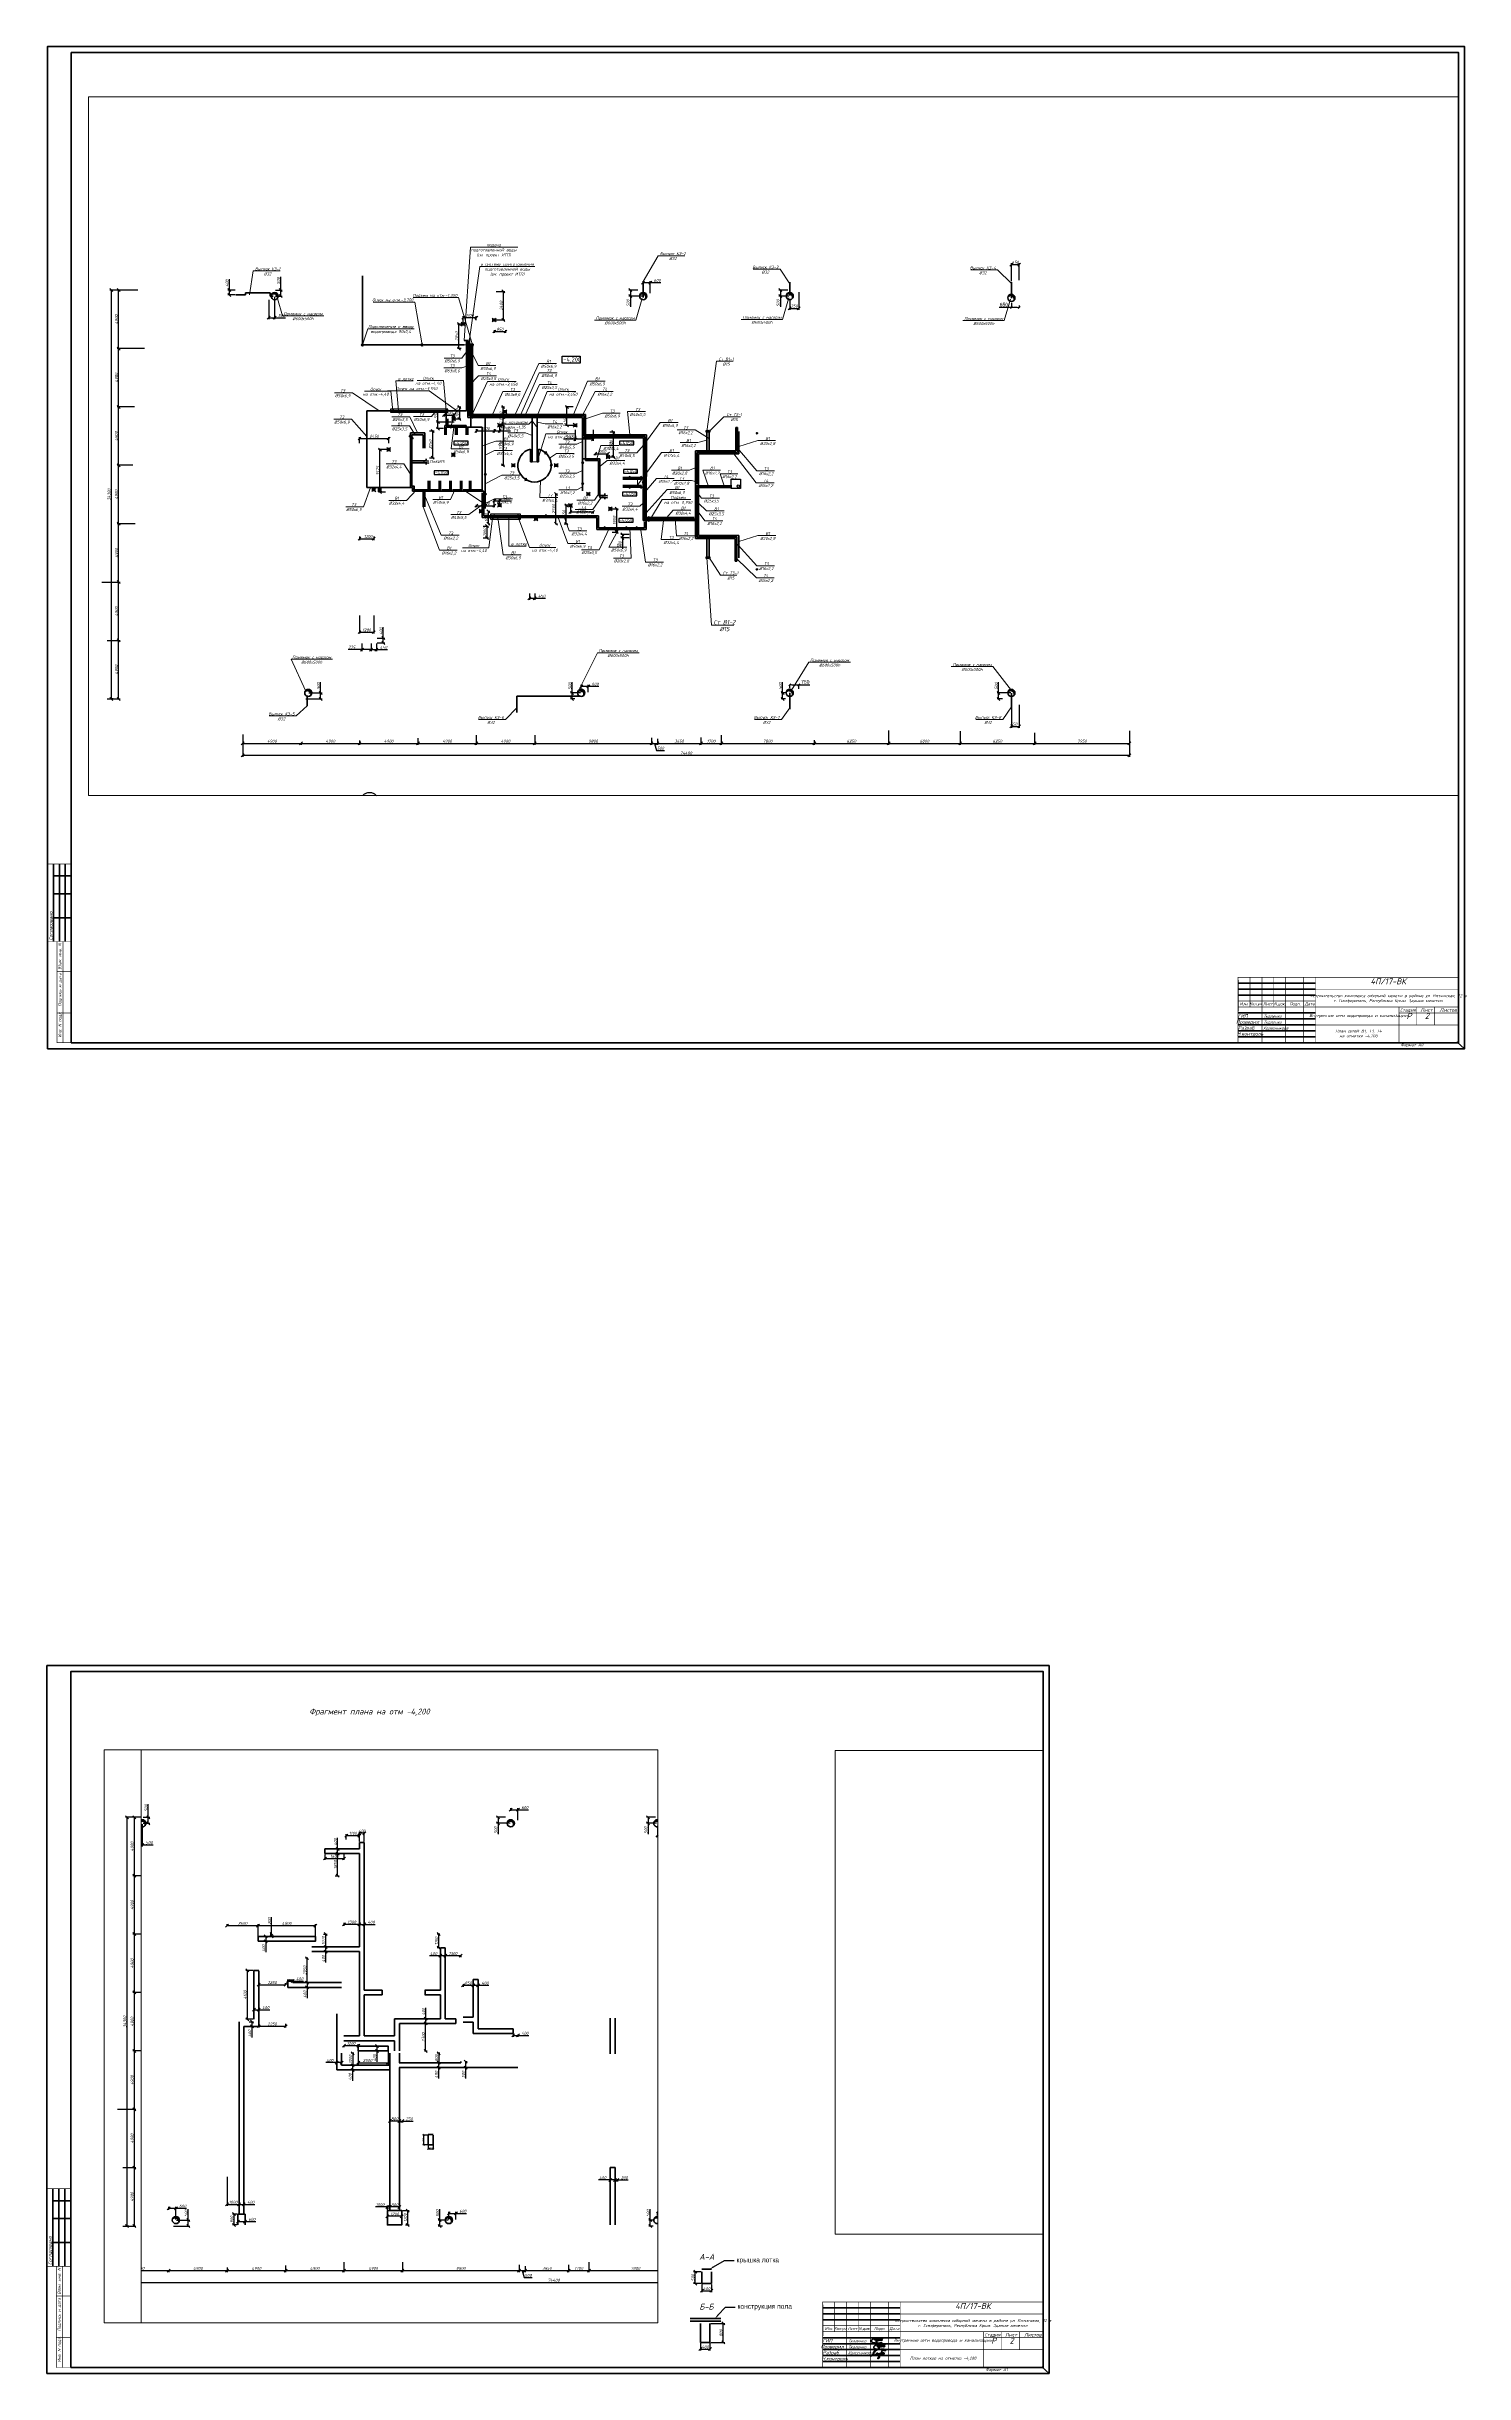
# Paper-space layout 'Задание_2' of a CAD drawing. Header units: millimetres. Extents: x 0 to 1189, y 0 to 1953.
# The model-space entities are those that its viewports show. They can reach past a viewport. Long polylines and large blocks are cut down to what shows.
import ezdxf
from ezdxf import colors
from ezdxf.entities.mleader import LeaderData, LeaderLine
from ezdxf.enums import TextEntityAlignment as Align
from ezdxf.math import Vec2, Vec3

# ---------------------------------------------------------------- set-up
doc = ezdxf.new("R2010")
doc.units = ezdxf.units.MM
for name, color, linetype, lineweight in [('_ВК-В1', 4, 'Continuous', 40), ('_ВК-Р В1 разводка', 4, 'Continuous', 40), ('text', 102, 'Continuous', 15), ('ВК_B1', 5, 'Continuous', 40), ('ВК_frame', 5, 'Continuous', 50), ('ВК_K1_lotok', 142, 'Continuous', 50), ('ВК_PI Stamp', 7, 'Continuous', 50), ('ВК_T3', 1, 'Continuous', 50), ('ВК_T4', 30, 'Continuous', 50), ('ВК_text_frame', 140, 'Continuous', 15), ('ВК_К3', 4, 'Continuous', 60), ('ВК_К3_насос', 4, 'Continuous', 50), ('ОП', 7, 'Continuous', 25), ('основная_05', 7, 'Continuous', 50)]:
    doc.layers.add(name, color=color, linetype=linetype, lineweight=lineweight)
doc.layers.add('_ВК-Спецификация', color=3, linetype='Continuous', lineweight=15, plot=False, transparency=0.5)
doc.layers.add('ВК_defpoints', color=7, linetype='Continuous', plot=False)
for name, color, linetype in [('ВК_text', 102, 'Continuous'), ('ВК_АР_отметки', 70, 'Continuous'), ('ВК_В1_текст', 5, 'Continuous'), ('ВК_К1_размер', 102, 'Continuous'), ('ВК_К3_текст', 4, 'Continuous'), ('ВК_сантехника', 140, 'Continuous'), ('ВК_Т4_текст', 30, 'Continuous'), ('ВК_ТЗ_текст', 1, 'Continuous')]:
    doc.layers.add(name, color=color, linetype=linetype)
doc.styles.add('GOST-2.304_Type-B', font='GOST Common.ttf')
doc.styles.add('ISOPEUR', font='isocpeui.ttf')
doc.styles.get("Standard").update_dxf_attribs({"font": 'arial.ttf'})
doc.styles.add('text_frame', font='isocpeur.ttf', dxfattribs={"width": 0.9, "oblique": 15})
doc.styles.add('ВК_текст_чертеж', font='isocpeur.ttf', dxfattribs={"width": 0.9, "oblique": 15})
doc.styles.add('СГЕНЕРИР_СТИЛЬ_5', font='')
doc.styles.get('СГЕНЕРИР_СТИЛЬ_5').set_extended_font_data('Arial Unicode MS Кириллический')
doc.linetypes.add('B1', pattern='A,20,-0.3,["B1",Standard,S=1.5,R=0,X=0,Y=-0.75],-2.5,20', length=42.8)
doc.dimstyles.new('Аннотативный', dxfattribs={"dimscale": 0, "dimtxt": 2.5, "dimasz": 2.5, "dimexe": 1.25, "dimexo": 0.625, "dimtad": 1, "dimdec": 0, "dimtxsty": 'ISOPEUR', "dimblk": 'OBLIQUE', "dimcen": 2.5, "dimclrt": 256, "dimadec": 0, "dimazin": 0, "dimtfac": 1, "dimtdec": 0, "dimtmove": 0, "dimatfit": 3, "dimfxl": 1, "dimtfillclr": 256, "dimarcsym": 0})
doc.dimstyles.new('СГЕНЕРИР_СТИЛЬ__3', dxfattribs={"dimtxt": 300, "dimasz": 171, "dimexe": 0.18, "dimexo": 400, "dimgap": 100, "dimtad": 1, "dimtih": 1, "dimtoh": 1, "dimdec": 0, "dimzin": 0, "dimdsep": 46, "dimtxsty": 'СГЕНЕРИР_СТИЛЬ_5', "dimblk": 'ARROWHEAD_6', "dimcen": 0.09, "dimclrd": 7, "dimclre": 7, "dimclrt": 256, "dimazin": 0, "dimtfac": 1, "dimtdec": 0, "dimtmove": 0, "dimatfit": 3, "dimfxl": 1, "dimtolj": 1, "dimtzin": 0, "dimarcsym": 0})

# ---------------------------------------------------------------- blocks, each defined once
blk = doc.blocks.new('*U96')
blk.add_lwpolyline([(0, 0), (1189, 0), (1189, 841), (0, 841)], close=True)
at = {"layer": 'text', "color": 0}
for p, q in [((999, 37.5), (999, 57.5)), ((999, 47.6), (999, 31.6))]:
    blk.add_line(p, q, dxfattribs=at)
at = {"layer": 'ВК_frame', "color": 0}
for p, q in [((5, 155), (5, 90)), ((5, 145), (20, 145)), ((10, 155), (10, 90)), ((15, 155), (15, 90)), ((20, 155), (20, 5)), ((5, 130), (20, 130)), ((5, 110), (20, 110)), ((1064, 55), (999, 55)), ((1064, 50), (999, 50)), ((1064, 45), (999, 45)), ((1064, 30), (999, 30)), ((1064, 25), (999, 25)), ((1064, 20), (999, 20)), ((1064, 15), (999, 15)), ((1064, 10), (999, 10)), ((999, 5), (1184, 5)), ((999, 5), (1184, 5)), ((999, 5), (1184, 5))]:
    blk.add_line(p, q, dxfattribs=at)
at = {"layer": 'ВК_frame', "color": 0, "const_width": 0.5}
blk.add_lwpolyline([(0, 90), (20, 90), (20, 155), (0, 155)], close=True, dxfattribs=at)
for points in [[(20, 5), (8, 5), (8, 90), (20, 90)], [(13, 5), (13, 90)], [(1184, 60), (999, 60), (999, 5)], [(1009, 60), (1009, 35)], [(1019, 60), (1019, 5)], [(1029, 60), (1029, 35)], [(1039, 5), (1039, 60)], [(1054, 60), (1054, 5)], [(1064, 5), (1064, 60)], [(1064, 40), (999, 40)], [(1184, 50), (1064, 50)], [(1064, 35), (999, 35)], [(1184, 35), (1064, 35)], [(1184, 20), (1064, 20)], [(1134, 5), (1134, 35)], [(1134, 30), (1184, 30)], [(1149, 20), (1149, 35)], [(1164, 35), (1164, 20)]]:
    blk.add_lwpolyline(points, dxfattribs=at)
at = {"layer": 'ВК_frame', "color": 0, "linetype": 'Continuous', "const_width": 0.5}
for points in [[(8, 65), (20, 65)], [(8, 30), (20, 30)]]:
    blk.add_lwpolyline(points, dxfattribs=at)
at = {"layer": 'основная_05'}
blk.add_lwpolyline([(20, 5), (1184, 5), (1184, 836), (20, 836)], close=True, dxfattribs=at)
at = {"layer": 'ВК_text_frame', "color": 0, "style": 'text_frame', "oblique": 15, "width": 0.9}
blk.add_text('Согласовано', height=3, rotation=90, dxfattribs=at).set_placement((4.2, 91.1))
at = {"layer": 'ВК_text_frame', "color": 0, "linetype": 'Continuous', "style": 'text_frame', "oblique": 15, "width": 0.9}
for s, p in [('Взам. инв. N', (11.6, 66.4)), ('Подпись и дата', (11.6, 35.5)), ('Инв. N подл.', (11.7, 9.4))]:
    blk.add_text(s, height=2.5, rotation=90, dxfattribs=at).set_placement(p)
at = {"layer": 'ВК_text_frame', "color": 0, "style": 'text_frame', "oblique": 15, "width": 0.9}
for s, p in [('Проверил', (1007, 22.5)), ('ГИП', (1002.9, 27.5)), ('Н.контроль', (1009.1, 12.5)), ('Разраб.', (1006.2, 17.5))]:
    blk.add_text(s, height=3, dxfattribs=at).set_placement(p, align=Align.MIDDLE_CENTER)
for s, p in [('Изм.', (1004, 37.6)), ('Кол.уч.', (1014, 37.4)), ('Лист', (1024, 37.6))]:
    blk.add_text(s, height=2.5, dxfattribs=at).set_placement(p, align=Align.MIDDLE)
at = {"layer": 'ВК_text_frame', "color": 0, "style": 'text_frame', "oblique": 15}
for s, p in [('N.док.', (1034, 37.5)), ('Подп.', (1046.8, 37.5)), ('Дата', (1059.1, 37.5))]:
    blk.add_text(s, height=2.5, dxfattribs=at).set_placement(p, align=Align.MIDDLE)
at = {"layer": 'ВК_text_frame', "color": 0, "style": 'text_frame', "oblique": 15, "width": 0.962963}
blk.add_text('Стадия', height=3, dxfattribs=at).set_placement((1135, 31), (1148, 31), align=Align.FIT)
at = {"layer": 'ВК_text_frame', "color": 0, "style": 'text_frame', "oblique": 15}
for s, p in [('Лист', (1152, 31)), ('Листов', (1168.1, 31))]:
    blk.add_text(s, height=3, dxfattribs=at).set_placement(p)
blk = doc.blocks.new('*U132')
blk.add_lwpolyline([(0, 0), (841, 0), (841, 594), (0, 594)], close=True)
at = {"layer": 'text', "color": 0}
for p, q in [((651, 37.5), (651, 57.5)), ((651, 47.6), (651, 31.6))]:
    blk.add_line(p, q, dxfattribs=at)
at = {"layer": 'ВК_frame', "color": 0}
for p, q in [((5, 155), (5, 90)), ((5, 145), (20, 145)), ((10, 155), (10, 90)), ((15, 155), (15, 90)), ((20, 155), (20, 5)), ((5, 130), (20, 130)), ((5, 110), (20, 110)), ((716, 55), (651, 55)), ((716, 50), (651, 50)), ((716, 45), (651, 45)), ((716, 30), (651, 30)), ((716, 25), (651, 25)), ((716, 20), (651, 20)), ((716, 15), (651, 15)), ((716, 10), (651, 10)), ((651, 5), (836, 5)), ((651, 5), (836, 5)), ((651, 5), (836, 5))]:
    blk.add_line(p, q, dxfattribs=at)
at = {"layer": 'ВК_frame', "color": 0, "const_width": 0.5}
blk.add_lwpolyline([(0, 90), (20, 90), (20, 155), (0, 155)], close=True, dxfattribs=at)
for points in [[(20, 5), (8, 5), (8, 90), (20, 90)], [(13, 5), (13, 90)], [(836, 60), (651, 60), (651, 5)], [(661, 60), (661, 35)], [(671, 60), (671, 5)], [(681, 60), (681, 35)], [(691, 5), (691, 60)], [(706, 60), (706, 5)], [(716, 5), (716, 60)], [(716, 40), (651, 40)], [(836, 50), (716, 50)], [(716, 35), (651, 35)], [(836, 35), (716, 35)], [(836, 20), (716, 20)], [(786, 5), (786, 35)], [(786, 30), (836, 30)], [(801, 20), (801, 35)], [(816, 35), (816, 20)]]:
    blk.add_lwpolyline(points, dxfattribs=at)
at = {"layer": 'ВК_frame', "color": 0, "linetype": 'Continuous', "const_width": 0.5}
for points in [[(8, 65), (20, 65)], [(8, 30), (20, 30)]]:
    blk.add_lwpolyline(points, dxfattribs=at)
at = {"layer": 'основная_05'}
blk.add_lwpolyline([(20, 5), (836, 5), (836, 589), (20, 589)], close=True, dxfattribs=at)
at = {"layer": 'ВК_text_frame', "color": 0, "style": 'text_frame', "oblique": 15, "width": 0.9}
blk.add_text('Согласовано', height=3, rotation=90, dxfattribs=at).set_placement((4.2, 91.1))
at = {"layer": 'ВК_text_frame', "color": 0, "linetype": 'Continuous', "style": 'text_frame', "oblique": 15, "width": 0.9}
for s, p in [('Взам. инв. N', (11.6, 66.4)), ('Подпись и дата', (11.6, 35.5)), ('Инв. N подл.', (11.7, 9.4))]:
    blk.add_text(s, height=2.5, rotation=90, dxfattribs=at).set_placement(p)
at = {"layer": 'ВК_text_frame', "color": 0, "style": 'text_frame', "oblique": 15, "width": 0.9}
for s, p in [('Проверил', (659, 22.5)), ('ГИП', (654.9, 27.5)), ('Н.контроль', (661.1, 12.5)), ('Разраб.', (658.2, 17.5))]:
    blk.add_text(s, height=3, dxfattribs=at).set_placement(p, align=Align.MIDDLE_CENTER)
for s, p in [('Изм.', (656, 37.6)), ('Кол.уч.', (666, 37.4)), ('Лист', (676, 37.6))]:
    blk.add_text(s, height=2.5, dxfattribs=at).set_placement(p, align=Align.MIDDLE)
at = {"layer": 'ВК_text_frame', "color": 0, "style": 'text_frame', "oblique": 15}
for s, p in [('N.док.', (686, 37.5)), ('Подп.', (698.8, 37.5)), ('Дата', (711.1, 37.5))]:
    blk.add_text(s, height=2.5, dxfattribs=at).set_placement(p, align=Align.MIDDLE)
at = {"layer": 'ВК_text_frame', "color": 0, "style": 'text_frame', "oblique": 15, "width": 0.962963}
blk.add_text('Стадия', height=3, dxfattribs=at).set_placement((787, 31), (800, 31), align=Align.FIT)
at = {"layer": 'ВК_text_frame', "color": 0, "style": 'text_frame', "oblique": 15}
for s, p in [('Лист', (804, 31)), ('Листов', (820.1, 31))]:
    blk.add_text(s, height=3, dxfattribs=at).set_placement(p)
blk = doc.blocks.new('_Oblique')
at = {"color": 0, "linetype": 'ByBlock', "lineweight": -2}
blk.add_line((-0.5, -0.5), (0.5, 0.5), dxfattribs=at)
blk = doc.blocks.new('*D432')
at = {"layer": 'Defpoints', "color": 0, "transparency": 16777216}
for p in [(549.6, 75.4), (557.6, 75.4), (557.6, 69.4)]:
    blk.add_point(p, dxfattribs=at)
at = {"layer": 'ВК_К1_размер', "color": 0, "lineweight": -2, "transparency": 16777216}
for p, q in [((549.6, 74.7), (549.6, 68.1)), ((549.6, 69.4), (557.6, 69.4)), ((557.6, 74.7), (557.6, 68.1))]:
    blk.add_line(p, q, dxfattribs=at)
at = {"layer": 'ВК_К1_размер', "color": 0, "lineweight": -2, "transparency": 16777216, "xscale": 2.5, "yscale": 2.5, "zscale": 2.5, "rotation": 180}
blk.add_blockref('_Oblique', (549.6, 69.4), dxfattribs=at)
at = {"layer": 'ВК_К1_размер', "color": 0, "lineweight": -2, "transparency": 16777216, "xscale": 2.5, "yscale": 2.5, "zscale": 2.5}
blk.add_blockref('_Oblique', (557.6, 69.4), dxfattribs=at)
at = {"layer": 'ВК_К1_размер', "transparency": 16777216, "insert": (553.6, 71.2), "char_height": 2.5, "attachment_point": 5, "style": 'ISOPEUR'}
blk.add_mtext('400', dxfattribs=at)
blk = doc.blocks.new('*D433')
at = {"layer": 'Defpoints', "color": 0, "transparency": 16777216}
for p in [(544, 85.4), (549.6, 85.4), (549.6, 75.4)]:
    blk.add_point(p, dxfattribs=at)
at = {"layer": 'ВК_К1_размер', "color": 0, "lineweight": -2, "transparency": 16777216}
for p, q in [((548.9, 85.4), (542.7, 85.4)), ((544, 75.4), (544, 85.4)), ((548.9, 75.4), (542.7, 75.4))]:
    blk.add_line(p, q, dxfattribs=at)
at = {"layer": 'ВК_К1_размер', "color": 0, "lineweight": -2, "transparency": 16777216, "xscale": 2.5, "yscale": 2.5, "zscale": 2.5}
for p, rotation in [((544, 85.4), 90), ((544, 75.4), 270)]:
    blk.add_blockref('_Oblique', p, dxfattribs=dict(at, rotation=rotation))
at = {"layer": 'ВК_К1_размер', "transparency": 16777216, "insert": (542.1, 80.4), "char_height": 2.5, "attachment_point": 5, "rotation": 90, "style": 'ISOPEUR'}
blk.add_mtext('500', dxfattribs=at)
blk = doc.blocks.new('*D434')
at = {"layer": 'Defpoints', "color": 0, "transparency": 16777216}
for p in [(556.4, 42), (567.6, 42), (556.4, 26)]:
    blk.add_point(p, dxfattribs=at)
at = {"layer": 'ВК_К1_размер', "color": 0, "lineweight": -2, "transparency": 16777216}
for p, q in [((557.1, 42), (568.8, 42)), ((567.6, 26), (567.6, 42)), ((557.1, 26), (568.8, 26))]:
    blk.add_line(p, q, dxfattribs=at)
at = {"layer": 'ВК_К1_размер', "color": 0, "lineweight": -2, "transparency": 16777216, "xscale": 2.5, "yscale": 2.5, "zscale": 2.5}
for p, rotation in [((567.6, 42), 90), ((567.6, 26), 270)]:
    blk.add_blockref('_Oblique', p, dxfattribs=dict(at, rotation=rotation))
at = {"layer": 'ВК_К1_размер', "transparency": 16777216, "insert": (565.7, 34), "char_height": 2.5, "attachment_point": 5, "rotation": 90, "style": 'ISOPEUR'}
blk.add_mtext('800', dxfattribs=at)
blk = doc.blocks.new('*D435')
at = {"layer": 'Defpoints', "color": 0, "transparency": 16777216}
for p in [(548.4, 26), (556.4, 26), (556.4, 20.4)]:
    blk.add_point(p, dxfattribs=at)
at = {"layer": 'ВК_К1_размер', "color": 0, "lineweight": -2, "transparency": 16777216}
for p, q in [((548.4, 25.4), (548.4, 19.2)), ((548.4, 20.4), (556.4, 20.4)), ((556.4, 25.4), (556.4, 19.2))]:
    blk.add_line(p, q, dxfattribs=at)
at = {"layer": 'ВК_К1_размер', "color": 0, "lineweight": -2, "transparency": 16777216, "xscale": 2.5, "yscale": 2.5, "zscale": 2.5, "rotation": 180}
blk.add_blockref('_Oblique', (548.4, 20.4), dxfattribs=at)
at = {"layer": 'ВК_К1_размер', "color": 0, "lineweight": -2, "transparency": 16777216, "xscale": 2.5, "yscale": 2.5, "zscale": 2.5}
blk.add_blockref('_Oblique', (556.4, 20.4), dxfattribs=at)
at = {"layer": 'ВК_К1_размер', "transparency": 16777216, "insert": (552.4, 22.3), "char_height": 2.5, "attachment_point": 5, "style": 'ISOPEUR'}
blk.add_mtext('400', dxfattribs=at)
blk = doc.blocks.new('A$C77FD01EB')
at = {"layer": 'ОП', "color": 5, "lineweight": 35, "ltscale": 100}
for p, q in [((10021, 9860), (10110, 10097)), ((10110, 10097), (10231, 10450)), ((10231, 10450), (10269, 10561))]:
    blk.add_line(p, q, dxfattribs=at)
for points in [[(20301, 80), (20161, 120), (20161, 120), (19392, 150), (19211, 190), (17761, 200), (17552, 144), (16951, 140), (16671, 120), (16351, 0), (17121, 400), (17375, 532), (17571, 640), (17671, 730), (17841, 820), (18015, 912), (18311, 1150), (18411, 1260), (18491, 1390), (18531, 1480), (18531, 1550), (18531, 1620), (18481, 1680), (18440, 1729), (18337, 1853), (18201, 1940), (18096, 2007), (17931, 2070), (17421, 2220), (17211, 2220), (16311, 2340), (15251, 2320), (14191, 2240), (11201, 2110), (10520, 2080), (9251, 2080), (8431, 2080), (7561, 2080), (6791, 2150), (6182, 2206), (5211, 2270), (4881, 2340), (4511, 2380), (4321, 2380), (4121, 2450), (3921, 2460), (3611, 2476), (3401, 2530), (3127, 2601), (2861, 2601), (2671, 2660), (2501, 2660), (2381, 2710), (1971, 2810), (1646, 2889), (1301, 3070), (1121, 3160), (993, 3224), (851, 3350), (541, 3670), (374, 3843), (111, 4360), (0, 4579), (0, 4810), (1, 5610), (2, 5860), (101, 6260), (231, 6560), (322, 6769), (501, 6990), (691, 7270), (991, 7590), (1281, 7880), (1631, 8130), (1882, 8309), (2146, 8498), (2561, 8730), (3261, 9130), (3611, 9300), (3974, 9476), (4411, 9650), (5081, 9900), (5601, 10070), (6131, 10230), (6434, 10321), (7031, 10490), (7391, 10580), (8341, 10740), (9051, 10850), (9490, 10918), (10051, 10950), (11081, 10950), (11691, 10950), (12131, 10850), (12571, 10680), (12911, 10500), (13181, 10260), (13421, 9920), (13521, 9740), (13601, 9550), (13661, 9390), (13701, 9060), (13701, 8700), (13701, 8360), (13681, 8090), (13611, 7760), (13511, 7390), (13391, 7140), (13151, 6670), (12951, 6490), (12811, 6470), (12671, 6490), (12501, 6480), (12371, 6430), (12181, 6410), (12101, 6420), (11971, 6470), (11721, 6500), (11541, 6450), (11352, 6400), (11111, 6440), (10931, 6440), (10621, 6440), (10271, 6330), (10271, 6330), (10271, 6330), (10271, 6330), (10271, 6330), (10271, 6330), (10271, 6330), (10271, 6330), (10271, 6330), (10271, 6330), (10271, 6330), (10271, 6330), (10271, 6330), (10271, 6330), (10271, 6330), (10271, 6330), (10271, 6330), (10271, 6330), (10271, 6330), (10271, 6330), (10271, 6330), (10271, 6330), (10271, 6330), (10271, 6330), (10271, 6330)], [(7981, 7090), (7911, 7150), (7841, 7190), (7776, 7228), (7671, 7250), (7511, 7270), (7371, 7288), (7141, 7310), (6981, 7320), (6781, 7332), (6541, 7340), (6281, 7340), (5941, 7340), (5441, 7340), (5341, 7360), (5268, 7375), (5231, 7410), (5185, 7454), (5140, 7498), (5161, 7550), (5231, 7570), (5408, 7621), (5781, 7670), (6181, 7710), (6811, 7790), (7321, 7880), (7901, 7990), (8481, 8080), (9051, 8160), (9481, 8200), (9901, 8240), (10741, 8330), (11471, 8400), (11961, 8440), (12211, 8460), (12261, 8450), (12321, 8430)], [(6581, 5840), (6851, 5640), (6973, 5549), (7191, 5460), (7411, 5370), (7721, 5190), (8061, 5060), (8261, 5020), (8431, 5030), (8581, 5130), (8771, 5310), (8961, 5510), (9121, 5700), (9211, 5940), (9305, 6189), (9421, 6640), (9461, 6980), (9531, 7500), (9601, 8130), (9703, 8843)], [(10321, 4530), (10121, 4570), (9992, 4596), (9821, 4603), (9561, 4577), (9358, 4516), (9231, 4400), (9085, 4266), (8981, 4172), (8891, 4020), (8931, 4140), (8950, 4197), (8931, 4250), (8916, 4292), (8841, 4350)], [(9921, 7350), (9841, 7130), (9801, 6900), (9743, 6566), (9700, 6320), (9679, 6199)], [(9703, 8843), (9751, 9090), (9811, 9250), (9871, 9420), (9931, 9620), (10021, 9860)], [(10191, 7290), (10121, 7060), (10060, 6857), (10001, 6663), (9950, 6497), (9950, 6350)], [(14361, 5770), (14461, 6080), (14651, 6430), (14823, 6747), (14971, 7200), (15121, 7650), (15251, 8230), (15391, 8590), (15492, 8850), (15628, 9198), (15791, 9660), (15891, 9940), (15961, 10080), (15981, 10090), (16001, 10090), (16011, 10090), (16031, 10080), (16031, 10060), (16011, 9960), (15989, 9847), (15953, 9668), (15941, 9420), (15931, 9220), (15921, 9020), (15911, 8810), (15891, 8630), (15881, 8540), (15801, 8310), (15741, 8070), (15611, 7860), (15381, 7350), (15191, 6929), (15046, 6608), (14975, 6449)], [(14441, 7690), (14561, 7820), (14711, 7880), (14930, 7968), (15281, 7968), (15801, 7968), (15871, 7960)], [(18146, 10200), (18251, 10160), (18311, 10080), (18351, 9980), (18381, 9830), (18381, 9670), (18361, 9570), (18331, 9420), (18261, 9240), (18091, 8950), (18023, 8833), (17921, 8730), (17751, 8550), (17571, 8360), (17471, 8240), (17341, 8090), (17271, 7960), (17241, 7850), (17261, 7760), (17371, 7710), (17531, 7670), (17821, 7670), (17941, 7650), (18081, 7600), (18241, 7520), (18311, 7450), (18361, 7370), (18371, 7350), (18361, 7310), (18331, 7240), (18171, 7100), (18059, 7002), (17801, 6840), (17481, 6720), (17261, 6640), (17059, 6566), (16771, 6480), (16591, 6430), (16411, 6390), (16191, 6320), (15999, 6259)], [(16511, 6900), (16621, 7330), (16701, 7590), (16780, 7844), (17081, 8910), (17211, 9250), (17371, 9530), (17581, 9810), (17791, 10060), (17931, 10160), (18071, 10200), (18146, 10200)]]:
    blk.add_lwpolyline(points, dxfattribs=at)
blk = doc.blocks.new('подпис_колесникова')
at = {"layer": 'ОП', "lineweight": 25, "ltscale": 100}
for points in [[(1454714, 104026), (1454520, 103670), (1454372, 103401), (1454251, 103421), (1454207, 103498)], [(1454830, 103890), (1454680, 103800), (1454589, 103709), (1454528, 103701), (1454583, 103648), (1454568, 103539), (1454590, 103482), (1454650, 103490), (1454684, 103516), (1454759, 103591), (1454739, 103571), (1454726, 103521), (1454729, 103510), (1454770, 103482), (1454840, 103501), (1454881, 103568), (1454899, 103631), (1454888, 103649), (1454850, 103659), (1454840, 103659), (1454797, 103635), (1454771, 103609), (1454749, 103570), (1454749, 103560), (1454770, 103490), (1454870, 103519), (1454900, 103489), (1454939, 103530), (1455021, 103641), (1455050, 103650), (1454999, 103561), (1454980, 103509), (1454988, 103491), (1455030, 103510), (1455115, 103595), (1455152, 103659), (1455190, 103680), (1455301, 103851), (1455311, 103969), (1455231, 103889), (1455190, 103729), (1455142, 103585), (1455110, 103482), (1455070, 103391), (1455033, 103299), (1454999, 103241), (1454981, 103209), (1454961, 103180), (1454910, 103180), (1454899, 103220), (1454980, 103380), (1455071, 103491), (1455134, 103536), (1455210, 103580), (1455280, 103599), (1455303, 103638), (1455261, 103565), (1455296, 103504), (1455360, 103504), (1455367, 103531), (1455404, 103594), (1455419, 103650), (1455411, 103680), (1455380, 103689), (1455351, 103681), (1455320, 103660), (1455300, 103621), (1455299, 103571), (1455470, 103680), (1455372, 103535), (1455378, 103510), (1455420, 103499), (1455440, 103510), (1455440, 103519)]]:
    blk.add_spline(points, degree=3, dxfattribs=at)
blk = doc.blocks.new('_None')
blk = doc.blocks.new('*U16')
for points in [[(-100, 100), (-159, 159)], [(-100, -100), (-100, 100), (100, 100), (100, -100), (-100, -100)], [(100, 100), (159, 159)], [(-100, -100), (-159, -159)], [(100, -100), (159, -159)]]:
    blk.add_lwpolyline(points)
at = {"lineweight": 20}
blk.add_lwpolyline([(0, 100), (0, -100), (0, 0), (100, 0), (-100, 0)], dxfattribs=at)
blk.add_circle((0, 0), 55)
blk = doc.blocks.new('полив краник')
at = {"linetype": 'ByBlock', "lineweight": 30, "ltscale": 3}
for p, q in [((107873, 208698), (107650, 208698)), ((107762, 208484), (107762, 208698)), ((107800, 208440), (108054, 208440))]:
    blk.add_line(p, q, dxfattribs=at)
at = {"linetype": 'ByBlock', "lineweight": 30, "ltscale": 20}
for q in [(108174, 208537), (108175, 208384)]:
    blk.add_line((108054, 208440), q, dxfattribs=at)
at = {"linetype": 'ByBlock', "lineweight": -2, "ltscale": 3, "const_width": 99.7}
blk.add_lwpolyline([(107800, 208434, -1), (107700, 208434, -1)], format="xyb", close=True, dxfattribs=at)
blk = doc.blocks.new('плкв_1')
at = {"layer": '_ВК-В1'}
blk.add_line((0, 0.2), (0, 2.2), dxfattribs=at)
blk.add_circle((0, 0), 0.25, dxfattribs=at)
at = {"layer": '_ВК-Р В1 разводка'}
blk.add_line((0, 0.2), (0, 2.2), dxfattribs=at)
blk.add_circle((0, 0), 0.25, dxfattribs=at)
at = {"layer": '_ВК-В1', "xscale": 0.005, "yscale": 0.005, "zscale": 0.005, "rotation": 90}
blk.add_blockref('полив краник', (1042.2, -537), dxfattribs=at)
at = {"layer": '_ВК-Р В1 разводка', "xscale": 0.005, "yscale": 0.005, "zscale": 0.005, "rotation": 90}
blk.add_blockref('полив краник', (1042.2, -537), dxfattribs=at)
blk = doc.blocks.new('*U94')
at = {"color": 0, "linetype": 'ByBlock', "lineweight": 30}
blk.add_lwpolyline([(0, 100), (152, 0), (0, -100), (0, 100)], dxfattribs=at)
at = {"layer": '_ВК-Спецификация', "style": 'ISOPEUR'}
blk.add_attdef('ПЕРЕХОД', (201, 206), '', height=50, dxfattribs=at)
blk = doc.blocks.new('*U269')
at = {"color": 0, "linetype": 'ByBlock', "lineweight": 30}
blk.add_lwpolyline([(0, 100), (152, 0), (0, -100), (0, 100)], dxfattribs=at)
at = {"layer": '_ВК-Спецификация', "style": 'ISOPEUR'}
blk.add_attdef('ПЕРЕХОД', (201, 206), '', height=50, dxfattribs=at)
blk = doc.blocks.new('*U99')
at = {"color": 0, "linetype": 'ByBlock', "lineweight": 30}
blk.add_lwpolyline([(0, -100), (-151, 0), (0, 100), (0, -100)], dxfattribs=at)
at = {"layer": '_ВК-Спецификация', "style": 'ISOPEUR'}
blk.add_attdef('ПЕРЕХОД', (201, 206), '', height=50, dxfattribs=at)
blk = doc.blocks.new('*U100')
at = {"color": 0, "linetype": 'ByBlock', "lineweight": 30}
blk.add_lwpolyline([(-100, 0), (-1, 151), (100, 0), (-100, 0)], dxfattribs=at)
at = {"layer": '_ВК-Спецификация', "style": 'ISOPEUR'}
blk.add_attdef('ПЕРЕХОД', (201, 206), '', height=50, dxfattribs=at)
blk = doc.blocks.new('*U110')
at = {"color": 0, "linetype": 'ByBlock', "lineweight": 30}
blk.add_lwpolyline([(100, 0), (0, -151), (-100, 0), (100, 0)], dxfattribs=at)
at = {"layer": '_ВК-Спецификация', "style": 'ISOPEUR'}
blk.add_attdef('ПЕРЕХОД', (201, 206), '', height=50, dxfattribs=at)
blk = doc.blocks.new('*D136')
at = {"layer": 'Defpoints', "color": 0, "transparency": 16777216}
for p in [(25136, 118143), (30036, 118143), (30036, 118037)]:
    blk.add_point(p, dxfattribs=at)
at = {"layer": 'ВК_text', "color": 0, "lineweight": -2, "transparency": 16777216}
for p, q in [((25136, 118081), (25136, 117912)), ((25136, 118037), (30036, 118037)), ((30036, 118081), (30036, 117912))]:
    blk.add_line(p, q, dxfattribs=at)
at = {"layer": 'ВК_text', "color": 0, "lineweight": -2, "transparency": 16777216, "xscale": 250, "yscale": 250, "zscale": 250, "rotation": 180}
blk.add_blockref('_Oblique', (25136, 118037), dxfattribs=at)
at = {"layer": 'ВК_text', "color": 0, "lineweight": -2, "transparency": 16777216, "xscale": 250, "yscale": 250, "zscale": 250}
blk.add_blockref('_Oblique', (30036, 118037), dxfattribs=at)
at = {"layer": 'ВК_text', "transparency": 16777216, "insert": (27586, 118224), "char_height": 250, "attachment_point": 5, "style": 'ISOPEUR'}
blk.add_mtext('4900', dxfattribs=at)
blk = doc.blocks.new('*D137')
at = {"layer": 'Defpoints', "color": 0, "transparency": 16777216}
for p in [(30036, 118143), (34936, 118355), (34936, 118037)]:
    blk.add_point(p, dxfattribs=at)
at = {"layer": 'ВК_text', "color": 0, "lineweight": -2, "transparency": 16777216}
for p, q in [((30036, 118081), (30036, 117912)), ((30036, 118037), (34936, 118037)), ((34936, 118292), (34936, 117912))]:
    blk.add_line(p, q, dxfattribs=at)
at = {"layer": 'ВК_text', "color": 0, "lineweight": -2, "transparency": 16777216, "xscale": 250, "yscale": 250, "zscale": 250, "rotation": 180}
blk.add_blockref('_Oblique', (30036, 118037), dxfattribs=at)
at = {"layer": 'ВК_text', "color": 0, "lineweight": -2, "transparency": 16777216, "xscale": 250, "yscale": 250, "zscale": 250}
blk.add_blockref('_Oblique', (34936, 118037), dxfattribs=at)
at = {"layer": 'ВК_text', "transparency": 16777216, "insert": (32486, 118224), "char_height": 250, "attachment_point": 5, "style": 'ISOPEUR'}
blk.add_mtext('4900', dxfattribs=at)
blk = doc.blocks.new('*D138')
at = {"layer": 'Defpoints', "color": 0, "transparency": 16777216}
for p in [(34936, 118355), (39836, 118539), (39836, 118037)]:
    blk.add_point(p, dxfattribs=at)
at = {"layer": 'ВК_text', "color": 0, "lineweight": -2, "transparency": 16777216}
for p, q in [((34936, 118292), (34936, 117912)), ((34936, 118037), (39836, 118037)), ((39836, 118477), (39836, 117912))]:
    blk.add_line(p, q, dxfattribs=at)
at = {"layer": 'ВК_text', "color": 0, "lineweight": -2, "transparency": 16777216, "xscale": 250, "yscale": 250, "zscale": 250, "rotation": 180}
blk.add_blockref('_Oblique', (34936, 118037), dxfattribs=at)
at = {"layer": 'ВК_text', "color": 0, "lineweight": -2, "transparency": 16777216, "xscale": 250, "yscale": 250, "zscale": 250}
blk.add_blockref('_Oblique', (39836, 118037), dxfattribs=at)
at = {"layer": 'ВК_text', "transparency": 16777216, "insert": (37386, 118224), "char_height": 250, "attachment_point": 5, "style": 'ISOPEUR'}
blk.add_mtext('4900', dxfattribs=at)
blk = doc.blocks.new('*D139')
at = {"layer": 'Defpoints', "color": 0, "transparency": 16777216}
for p in [(39836, 118539), (44736, 118801), (44736, 118037)]:
    blk.add_point(p, dxfattribs=at)
at = {"layer": 'ВК_text', "color": 0, "lineweight": -2, "transparency": 16777216}
for p, q in [((39836, 118477), (39836, 117912)), ((39836, 118037), (44736, 118037)), ((44736, 118739), (44736, 117912))]:
    blk.add_line(p, q, dxfattribs=at)
at = {"layer": 'ВК_text', "color": 0, "lineweight": -2, "transparency": 16777216, "xscale": 250, "yscale": 250, "zscale": 250, "rotation": 180}
blk.add_blockref('_Oblique', (39836, 118037), dxfattribs=at)
at = {"layer": 'ВК_text', "color": 0, "lineweight": -2, "transparency": 16777216, "xscale": 250, "yscale": 250, "zscale": 250}
blk.add_blockref('_Oblique', (44736, 118037), dxfattribs=at)
at = {"layer": 'ВК_text', "transparency": 16777216, "insert": (42286, 118224), "char_height": 250, "attachment_point": 5, "style": 'ISOPEUR'}
blk.add_mtext('4900', dxfattribs=at)
blk = doc.blocks.new('*D140')
at = {"layer": 'Defpoints', "color": 0, "transparency": 16777216}
for p in [(44736, 118801), (49636, 118801), (49636, 118037)]:
    blk.add_point(p, dxfattribs=at)
at = {"layer": 'ВК_text', "color": 0, "lineweight": -2, "transparency": 16777216}
for p, q in [((44736, 118739), (44736, 117912)), ((44736, 118037), (49636, 118037)), ((49636, 118739), (49636, 117912))]:
    blk.add_line(p, q, dxfattribs=at)
at = {"layer": 'ВК_text', "color": 0, "lineweight": -2, "transparency": 16777216, "xscale": 250, "yscale": 250, "zscale": 250, "rotation": 180}
blk.add_blockref('_Oblique', (44736, 118037), dxfattribs=at)
at = {"layer": 'ВК_text', "color": 0, "lineweight": -2, "transparency": 16777216, "xscale": 250, "yscale": 250, "zscale": 250}
blk.add_blockref('_Oblique', (49636, 118037), dxfattribs=at)
at = {"layer": 'ВК_text', "transparency": 16777216, "insert": (47186, 118224), "char_height": 250, "attachment_point": 5, "style": 'ISOPEUR'}
blk.add_mtext('4900', dxfattribs=at)
blk = doc.blocks.new('*D141')
at = {"layer": 'Defpoints', "color": 0, "transparency": 16777216}
for p in [(49636, 118801), (59436, 118573), (59436, 118037)]:
    blk.add_point(p, dxfattribs=at)
at = {"layer": 'ВК_text', "color": 0, "lineweight": -2, "transparency": 16777216}
for p, q in [((49636, 118739), (49636, 117912)), ((49636, 118037), (59436, 118037)), ((59436, 118511), (59436, 117912))]:
    blk.add_line(p, q, dxfattribs=at)
at = {"layer": 'ВК_text', "color": 0, "lineweight": -2, "transparency": 16777216, "xscale": 250, "yscale": 250, "zscale": 250, "rotation": 180}
blk.add_blockref('_Oblique', (49636, 118037), dxfattribs=at)
at = {"layer": 'ВК_text', "color": 0, "lineweight": -2, "transparency": 16777216, "xscale": 250, "yscale": 250, "zscale": 250}
blk.add_blockref('_Oblique', (59436, 118037), dxfattribs=at)
at = {"layer": 'ВК_text', "transparency": 16777216, "insert": (54536, 118224), "char_height": 250, "attachment_point": 5, "style": 'ISOPEUR'}
blk.add_mtext('9800', dxfattribs=at)
blk = doc.blocks.new('*D142')
at = {"layer": 'Defpoints', "color": 0, "transparency": 16777216}
for p in [(59436, 118573), (59936, 118472), (59936, 118037)]:
    blk.add_point(p, dxfattribs=at)
at = {"layer": 'ВК_text', "color": 0, "lineweight": -2, "transparency": 16777216}
for p, q in [((59436, 118511), (59436, 117912)), ((59436, 118037), (59936, 118037)), ((59686, 118037), (59864, 117443)), ((59864, 117443), (60520, 117443)), ((59936, 118410), (59936, 117912))]:
    blk.add_line(p, q, dxfattribs=at)
at = {"layer": 'ВК_text', "color": 0, "lineweight": -2, "transparency": 16777216, "xscale": 250, "yscale": 250, "zscale": 250, "rotation": 180}
blk.add_blockref('_Oblique', (59436, 118037), dxfattribs=at)
at = {"layer": 'ВК_text', "color": 0, "lineweight": -2, "transparency": 16777216, "xscale": 250, "yscale": 250, "zscale": 250}
blk.add_blockref('_Oblique', (59936, 118037), dxfattribs=at)
at = {"layer": 'ВК_text', "transparency": 16777216, "insert": (60192, 117630), "char_height": 250, "attachment_point": 5, "style": 'ISOPEUR'}
blk.add_mtext('500', dxfattribs=at)
blk = doc.blocks.new('*D143')
at = {"layer": 'Defpoints', "color": 0, "transparency": 16777216}
for p in [(59936, 118472), (63586, 118590), (63586, 118037)]:
    blk.add_point(p, dxfattribs=at)
at = {"layer": 'ВК_text', "color": 0, "lineweight": -2, "transparency": 16777216}
for p, q in [((59936, 118410), (59936, 117912)), ((59936, 118037), (63586, 118037)), ((63586, 118528), (63586, 117912))]:
    blk.add_line(p, q, dxfattribs=at)
at = {"layer": 'ВК_text', "color": 0, "lineweight": -2, "transparency": 16777216, "xscale": 250, "yscale": 250, "zscale": 250, "rotation": 180}
blk.add_blockref('_Oblique', (59936, 118037), dxfattribs=at)
at = {"layer": 'ВК_text', "color": 0, "lineweight": -2, "transparency": 16777216, "xscale": 250, "yscale": 250, "zscale": 250}
blk.add_blockref('_Oblique', (63586, 118037), dxfattribs=at)
at = {"layer": 'ВК_text', "transparency": 16777216, "insert": (61761, 118224), "char_height": 250, "attachment_point": 5, "style": 'ISOPEUR'}
blk.add_mtext('3650', dxfattribs=at)
blk = doc.blocks.new('*D144')
at = {"layer": 'Defpoints', "color": 0, "transparency": 16777216}
for p in [(63586, 118590), (65286, 118801), (65286, 118037)]:
    blk.add_point(p, dxfattribs=at)
at = {"layer": 'ВК_text', "color": 0, "lineweight": -2, "transparency": 16777216}
for p, q in [((63586, 118528), (63586, 117912)), ((63586, 118037), (65286, 118037)), ((65286, 118739), (65286, 117912))]:
    blk.add_line(p, q, dxfattribs=at)
at = {"layer": 'ВК_text', "color": 0, "lineweight": -2, "transparency": 16777216, "xscale": 250, "yscale": 250, "zscale": 250, "rotation": 180}
blk.add_blockref('_Oblique', (63586, 118037), dxfattribs=at)
at = {"layer": 'ВК_text', "color": 0, "lineweight": -2, "transparency": 16777216, "xscale": 250, "yscale": 250, "zscale": 250}
blk.add_blockref('_Oblique', (65286, 118037), dxfattribs=at)
at = {"layer": 'ВК_text', "transparency": 16777216, "insert": (64436, 118226), "char_height": 250, "attachment_point": 5, "style": 'ISOPEUR'}
blk.add_mtext('1700', dxfattribs=at)
blk = doc.blocks.new('*D145')
at = {"layer": 'Defpoints', "color": 0, "transparency": 16777216}
for p in [(65286, 118801), (73086, 118368), (73086, 118037)]:
    blk.add_point(p, dxfattribs=at)
at = {"layer": 'ВК_text', "color": 0, "lineweight": -2, "transparency": 16777216}
for p, q in [((65286, 118739), (65286, 117912)), ((65286, 118037), (73086, 118037)), ((73086, 118306), (73086, 117912))]:
    blk.add_line(p, q, dxfattribs=at)
at = {"layer": 'ВК_text', "color": 0, "lineweight": -2, "transparency": 16777216, "xscale": 250, "yscale": 250, "zscale": 250, "rotation": 180}
blk.add_blockref('_Oblique', (65286, 118037), dxfattribs=at)
at = {"layer": 'ВК_text', "color": 0, "lineweight": -2, "transparency": 16777216, "xscale": 250, "yscale": 250, "zscale": 250}
blk.add_blockref('_Oblique', (73086, 118037), dxfattribs=at)
at = {"layer": 'ВК_text', "transparency": 16777216, "insert": (69186, 118226), "char_height": 250, "attachment_point": 5, "style": 'ISOPEUR'}
blk.add_mtext('7800', dxfattribs=at)
blk = doc.blocks.new('*D146')
at = {"layer": 'Defpoints', "color": 0, "transparency": 16777216}
for p in [(79336, 119175), (73086, 118368), (79336, 118037)]:
    blk.add_point(p, dxfattribs=at)
at = {"layer": 'ВК_text', "color": 0, "lineweight": -2, "transparency": 16777216}
for p, q in [((73086, 118306), (73086, 117912)), ((73086, 118037), (79336, 118037)), ((79336, 119113), (79336, 117912))]:
    blk.add_line(p, q, dxfattribs=at)
at = {"layer": 'ВК_text', "color": 0, "lineweight": -2, "transparency": 16777216, "xscale": 250, "yscale": 250, "zscale": 250, "rotation": 180}
blk.add_blockref('_Oblique', (73086, 118037), dxfattribs=at)
at = {"layer": 'ВК_text', "color": 0, "lineweight": -2, "transparency": 16777216, "xscale": 250, "yscale": 250, "zscale": 250}
blk.add_blockref('_Oblique', (79336, 118037), dxfattribs=at)
at = {"layer": 'ВК_text', "transparency": 16777216, "insert": (76211, 118224), "char_height": 250, "attachment_point": 5, "style": 'ISOPEUR'}
blk.add_mtext('6250', dxfattribs=at)
blk = doc.blocks.new('*D147')
at = {"layer": 'Defpoints', "color": 0, "transparency": 16777216}
for p in [(79336, 119175), (85336, 119124), (85336, 118037)]:
    blk.add_point(p, dxfattribs=at)
at = {"layer": 'ВК_text', "color": 0, "lineweight": -2, "transparency": 16777216}
for p, q in [((79336, 119113), (79336, 117912)), ((79336, 118037), (85336, 118037)), ((85336, 119062), (85336, 117912))]:
    blk.add_line(p, q, dxfattribs=at)
at = {"layer": 'ВК_text', "color": 0, "lineweight": -2, "transparency": 16777216, "xscale": 250, "yscale": 250, "zscale": 250, "rotation": 180}
blk.add_blockref('_Oblique', (79336, 118037), dxfattribs=at)
at = {"layer": 'ВК_text', "color": 0, "lineweight": -2, "transparency": 16777216, "xscale": 250, "yscale": 250, "zscale": 250}
blk.add_blockref('_Oblique', (85336, 118037), dxfattribs=at)
at = {"layer": 'ВК_text', "transparency": 16777216, "insert": (82336, 118224), "char_height": 250, "attachment_point": 5, "style": 'ISOPEUR'}
blk.add_mtext('6000', dxfattribs=at)
blk = doc.blocks.new('*D148')
at = {"layer": 'Defpoints', "color": 0, "transparency": 16777216}
for p in [(85336, 119124), (91586, 118988), (91586, 118037)]:
    blk.add_point(p, dxfattribs=at)
at = {"layer": 'ВК_text', "color": 0, "lineweight": -2, "transparency": 16777216}
for p, q in [((85336, 119062), (85336, 117912)), ((85336, 118037), (91586, 118037)), ((91586, 118926), (91586, 117912))]:
    blk.add_line(p, q, dxfattribs=at)
at = {"layer": 'ВК_text', "color": 0, "lineweight": -2, "transparency": 16777216, "xscale": 250, "yscale": 250, "zscale": 250, "rotation": 180}
blk.add_blockref('_Oblique', (85336, 118037), dxfattribs=at)
at = {"layer": 'ВК_text', "color": 0, "lineweight": -2, "transparency": 16777216, "xscale": 250, "yscale": 250, "zscale": 250}
blk.add_blockref('_Oblique', (91586, 118037), dxfattribs=at)
at = {"layer": 'ВК_text', "transparency": 16777216, "insert": (88461, 118224), "char_height": 250, "attachment_point": 5, "style": 'ISOPEUR'}
blk.add_mtext('6250', dxfattribs=at)
blk = doc.blocks.new('*D149')
at = {"layer": 'Defpoints', "color": 0, "transparency": 16777216}
for p in [(99536, 119158), (91586, 118988), (99536, 118037)]:
    blk.add_point(p, dxfattribs=at)
at = {"layer": 'ВК_text', "color": 0, "lineweight": -2, "transparency": 16777216}
for p, q in [((91586, 118926), (91586, 117912)), ((91586, 118037), (99536, 118037)), ((99536, 119096), (99536, 117912))]:
    blk.add_line(p, q, dxfattribs=at)
at = {"layer": 'ВК_text', "color": 0, "lineweight": -2, "transparency": 16777216, "xscale": 250, "yscale": 250, "zscale": 250, "rotation": 180}
blk.add_blockref('_Oblique', (91586, 118037), dxfattribs=at)
at = {"layer": 'ВК_text', "color": 0, "lineweight": -2, "transparency": 16777216, "xscale": 250, "yscale": 250, "zscale": 250}
blk.add_blockref('_Oblique', (99536, 118037), dxfattribs=at)
at = {"layer": 'ВК_text', "transparency": 16777216, "insert": (95561, 118226), "char_height": 250, "attachment_point": 5, "style": 'ISOPEUR'}
blk.add_mtext('7950', dxfattribs=at)
blk = doc.blocks.new('*D150')
at = {"layer": 'Defpoints', "color": 0, "transparency": 16777216}
for p in [(99536, 119158), (25136, 118838), (99536, 117040)]:
    blk.add_point(p, dxfattribs=at)
at = {"layer": 'ВК_text', "color": 0, "lineweight": -2, "transparency": 16777216}
for p, q in [((25136, 118775), (25136, 116915)), ((99536, 119096), (99536, 116915)), ((25136, 117040), (99536, 117040))]:
    blk.add_line(p, q, dxfattribs=at)
at = {"layer": 'ВК_text', "color": 0, "lineweight": -2, "transparency": 16777216, "xscale": 250, "yscale": 250, "zscale": 250, "rotation": 180}
blk.add_blockref('_Oblique', (25136, 117040), dxfattribs=at)
at = {"layer": 'ВК_text', "color": 0, "lineweight": -2, "transparency": 16777216, "xscale": 250, "yscale": 250, "zscale": 250}
blk.add_blockref('_Oblique', (99536, 117040), dxfattribs=at)
at = {"layer": 'ВК_text', "transparency": 16777216, "insert": (62336, 117229), "char_height": 250, "attachment_point": 5, "style": 'ISOPEUR'}
blk.add_mtext('74400', dxfattribs=at)
blk = doc.blocks.new('*D151')
at = {"layer": 'Defpoints', "color": 0, "transparency": 16777216}
for p in [(13695, 126675), (14721, 126675), (13695, 121775)]:
    blk.add_point(p, dxfattribs=at)
at = {"layer": 'ВК_text', "color": 0, "lineweight": -2, "transparency": 16777216}
for p, q in [((13758, 126675), (14846, 126675)), ((14721, 121775), (14721, 126675)), ((13758, 121775), (14846, 121775))]:
    blk.add_line(p, q, dxfattribs=at)
at = {"layer": 'ВК_text', "color": 0, "lineweight": -2, "transparency": 16777216, "xscale": 250, "yscale": 250, "zscale": 250}
for p, rotation in [((14721, 126675), 90), ((14721, 121775), 270)]:
    blk.add_blockref('_Oblique', p, dxfattribs=dict(at, rotation=rotation))
at = {"layer": 'ВК_text', "transparency": 16777216, "insert": (14533, 124225), "char_height": 250, "attachment_point": 5, "rotation": 90, "style": 'ISOPEUR'}
blk.add_mtext('4900', dxfattribs=at)
blk = doc.blocks.new('*D152')
at = {"layer": 'Defpoints', "color": 0, "transparency": 16777216}
for p in [(13256, 131575), (14721, 131575), (13695, 126675)]:
    blk.add_point(p, dxfattribs=at)
at = {"layer": 'ВК_text', "color": 0, "lineweight": -2, "transparency": 16777216}
for p, q in [((13318, 131575), (14846, 131575)), ((14721, 126675), (14721, 131575)), ((13758, 126675), (14846, 126675))]:
    blk.add_line(p, q, dxfattribs=at)
at = {"layer": 'ВК_text', "color": 0, "lineweight": -2, "transparency": 16777216, "xscale": 250, "yscale": 250, "zscale": 250}
for p, rotation in [((14721, 131575), 90), ((14721, 126675), 270)]:
    blk.add_blockref('_Oblique', p, dxfattribs=dict(at, rotation=rotation))
at = {"layer": 'ВК_text', "transparency": 16777216, "insert": (14533, 129125), "char_height": 250, "attachment_point": 5, "rotation": 90, "style": 'ISOPEUR'}
blk.add_mtext('4900', dxfattribs=at)
blk = doc.blocks.new('*D153')
at = {"layer": 'Defpoints', "color": 0, "transparency": 16777216}
for p in [(14721, 136475), (16179, 136475), (13256, 131575)]:
    blk.add_point(p, dxfattribs=at)
at = {"layer": 'ВК_text', "color": 0, "lineweight": -2, "transparency": 16777216}
for p, q in [((16116, 136475), (14596, 136475)), ((14721, 131575), (14721, 136475)), ((13318, 131575), (14846, 131575))]:
    blk.add_line(p, q, dxfattribs=at)
at = {"layer": 'ВК_text', "color": 0, "lineweight": -2, "transparency": 16777216, "xscale": 250, "yscale": 250, "zscale": 250}
for p, rotation in [((14721, 136475), 90), ((14721, 131575), 270)]:
    blk.add_blockref('_Oblique', p, dxfattribs=dict(at, rotation=rotation))
at = {"layer": 'ВК_text', "transparency": 16777216, "insert": (14533, 134025), "char_height": 250, "attachment_point": 5, "rotation": 90, "style": 'ISOPEUR'}
blk.add_mtext('4900', dxfattribs=at)
blk = doc.blocks.new('*D154')
at = {"layer": 'Defpoints', "color": 0, "transparency": 16777216}
for p in [(14721, 141375), (15993, 141375), (16179, 136475)]:
    blk.add_point(p, dxfattribs=at)
at = {"layer": 'ВК_text', "color": 0, "lineweight": -2, "transparency": 16777216}
for p, q in [((15931, 141375), (14596, 141375)), ((14721, 136475), (14721, 141375)), ((16116, 136475), (14596, 136475))]:
    blk.add_line(p, q, dxfattribs=at)
at = {"layer": 'ВК_text', "color": 0, "lineweight": -2, "transparency": 16777216, "xscale": 250, "yscale": 250, "zscale": 250}
for p, rotation in [((14721, 141375), 90), ((14721, 136475), 270)]:
    blk.add_blockref('_Oblique', p, dxfattribs=dict(at, rotation=rotation))
at = {"layer": 'ВК_text', "transparency": 16777216, "insert": (14533, 138925), "char_height": 250, "attachment_point": 5, "rotation": 90, "style": 'ISOPEUR'}
blk.add_mtext('4900', dxfattribs=at)
blk = doc.blocks.new('*D155')
at = {"layer": 'Defpoints', "color": 0, "transparency": 16777216}
for p in [(14721, 146275), (16126, 146275), (15993, 141375)]:
    blk.add_point(p, dxfattribs=at)
at = {"layer": 'ВК_text', "color": 0, "lineweight": -2, "transparency": 16777216}
for p, q in [((16063, 146275), (14596, 146275)), ((14721, 141375), (14721, 146275)), ((15931, 141375), (14596, 141375))]:
    blk.add_line(p, q, dxfattribs=at)
at = {"layer": 'ВК_text', "color": 0, "lineweight": -2, "transparency": 16777216, "xscale": 250, "yscale": 250, "zscale": 250}
for p, rotation in [((14721, 146275), 90), ((14721, 141375), 270)]:
    blk.add_blockref('_Oblique', p, dxfattribs=dict(at, rotation=rotation))
at = {"layer": 'ВК_text', "transparency": 16777216, "insert": (14533, 143825), "char_height": 250, "attachment_point": 5, "rotation": 90, "style": 'ISOPEUR'}
blk.add_mtext('4900', dxfattribs=at)
blk = doc.blocks.new('*D156')
at = {"layer": 'Defpoints', "color": 0, "transparency": 16777216}
for p in [(14721, 151175), (16968, 151175), (16126, 146275)]:
    blk.add_point(p, dxfattribs=at)
at = {"layer": 'ВК_text', "color": 0, "lineweight": -2, "transparency": 16777216}
for p, q in [((16906, 151175), (14596, 151175)), ((14721, 146275), (14721, 151175)), ((16063, 146275), (14596, 146275))]:
    blk.add_line(p, q, dxfattribs=at)
at = {"layer": 'ВК_text', "color": 0, "lineweight": -2, "transparency": 16777216, "xscale": 250, "yscale": 250, "zscale": 250}
for p, rotation in [((14721, 151175), 90), ((14721, 146275), 270)]:
    blk.add_blockref('_Oblique', p, dxfattribs=dict(at, rotation=rotation))
at = {"layer": 'ВК_text', "transparency": 16777216, "insert": (14533, 148725), "char_height": 250, "attachment_point": 5, "rotation": 90, "style": 'ISOPEUR'}
blk.add_mtext('4900', dxfattribs=at)
blk = doc.blocks.new('*D157')
at = {"layer": 'Defpoints', "color": 0, "transparency": 16777216}
for p in [(14721, 156075), (15785, 156075), (15525, 151175)]:
    blk.add_point(p, dxfattribs=at)
at = {"layer": 'ВК_text', "color": 0, "lineweight": -2, "transparency": 16777216}
for p, q in [((15723, 156075), (14596, 156075)), ((14721, 151175), (14721, 156075)), ((15462, 151175), (14596, 151175))]:
    blk.add_line(p, q, dxfattribs=at)
at = {"layer": 'ВК_text', "color": 0, "lineweight": -2, "transparency": 16777216, "xscale": 250, "yscale": 250, "zscale": 250}
for p, rotation in [((14721, 156075), 90), ((14721, 151175), 270)]:
    blk.add_blockref('_Oblique', p, dxfattribs=dict(at, rotation=rotation))
at = {"layer": 'ВК_text', "transparency": 16777216, "insert": (14533, 153625), "char_height": 250, "attachment_point": 5, "rotation": 90, "style": 'ISOPEUR'}
blk.add_mtext('4900', dxfattribs=at)
blk = doc.blocks.new('*D158')
at = {"layer": 'Defpoints', "color": 0, "transparency": 16777216}
for p in [(16410, 156075), (14102, 121775), (14320, 121775)]:
    blk.add_point(p, dxfattribs=at)
at = {"layer": 'ВК_text', "color": 0, "lineweight": -2, "transparency": 16777216}
for p, q in [((16347, 156075), (13977, 156075)), ((14102, 156075), (14102, 121775)), ((14257, 121775), (13977, 121775))]:
    blk.add_line(p, q, dxfattribs=at)
at = {"layer": 'ВК_text', "color": 0, "lineweight": -2, "transparency": 16777216, "xscale": 250, "yscale": 250, "zscale": 250}
for p, rotation in [((14102, 156075), 90), ((14102, 121775), 270)]:
    blk.add_blockref('_Oblique', p, dxfattribs=dict(at, rotation=rotation))
at = {"layer": 'ВК_text', "transparency": 16777216, "insert": (13914, 138925), "char_height": 250, "attachment_point": 5, "rotation": 90, "style": 'ISOPEUR'}
blk.add_mtext('34300', dxfattribs=at)
blk = doc.blocks.new('*D205')
at = {"layer": 'Defpoints', "color": 0, "transparency": 16777216}
for p in [(36655, 142700), (37386, 142700), (37177, 139125)]:
    blk.add_point(p, dxfattribs=at)
at = {"layer": 'ВК_К1_размер', "color": 0, "lineweight": -2, "transparency": 16777216}
for p, q in [((37323, 142700), (36530, 142700)), ((36655, 139125), (36655, 142700)), ((37115, 139125), (36530, 139125))]:
    blk.add_line(p, q, dxfattribs=at)
at = {"layer": 'ВК_К1_размер', "color": 0, "lineweight": -2, "transparency": 16777216, "xscale": 250, "yscale": 250, "zscale": 250}
for p, rotation in [((36655, 142700), 90), ((36655, 139125), 270)]:
    blk.add_blockref('_Oblique', p, dxfattribs=dict(at, rotation=rotation))
at = {"layer": 'ВК_К1_размер', "transparency": 16777216, "insert": (36466, 140912), "char_height": 250, "attachment_point": 5, "rotation": 90, "style": 'ISOPEUR'}
blk.add_mtext('3575', dxfattribs=at)
blk = doc.blocks.new('*D206')
at = {"layer": 'Defpoints', "color": 0, "transparency": 16777216}
for p in [(34936, 143176), (37386, 143625), (37386, 143176)]:
    blk.add_point(p, dxfattribs=at)
at = {"layer": 'ВК_К1_размер', "color": 0, "lineweight": -2, "transparency": 16777216}
for p, q in [((34936, 143238), (34936, 143750)), ((34936, 143625), (37386, 143625)), ((37386, 143238), (37386, 143750))]:
    blk.add_line(p, q, dxfattribs=at)
at = {"layer": 'ВК_К1_размер', "color": 0, "lineweight": -2, "transparency": 16777216, "xscale": 250, "yscale": 250, "zscale": 250, "rotation": 180}
blk.add_blockref('_Oblique', (34936, 143625), dxfattribs=at)
at = {"layer": 'ВК_К1_размер', "color": 0, "lineweight": -2, "transparency": 16777216, "xscale": 250, "yscale": 250, "zscale": 250}
blk.add_blockref('_Oblique', (37386, 143625), dxfattribs=at)
at = {"layer": 'ВК_К1_размер', "transparency": 16777216, "insert": (36161, 143812), "char_height": 250, "attachment_point": 5, "style": 'ISOPEUR'}
blk.add_mtext('2450', dxfattribs=at)
blk = doc.blocks.new('*D209')
at = {"layer": 'Defpoints', "color": 0, "transparency": 16777216}
for p in [(34936, 135455), (36136, 135467), (36136, 135210)]:
    blk.add_point(p, dxfattribs=at)
at = {"layer": 'ВК_К1_размер', "color": 0, "lineweight": -2, "transparency": 16777216}
for p, q in [((34936, 135392), (34936, 135085)), ((34936, 135210), (36136, 135210)), ((36136, 135405), (36136, 135085))]:
    blk.add_line(p, q, dxfattribs=at)
at = {"layer": 'ВК_К1_размер', "color": 0, "lineweight": -2, "transparency": 16777216, "xscale": 250, "yscale": 250, "zscale": 250, "rotation": 180}
blk.add_blockref('_Oblique', (34936, 135210), dxfattribs=at)
at = {"layer": 'ВК_К1_размер', "color": 0, "lineweight": -2, "transparency": 16777216, "xscale": 250, "yscale": 250, "zscale": 250}
blk.add_blockref('_Oblique', (36136, 135210), dxfattribs=at)
at = {"layer": 'ВК_К1_размер', "transparency": 16777216, "insert": (35663, 135397), "char_height": 250, "attachment_point": 5, "style": 'ISOPEUR'}
blk.add_mtext('1200', dxfattribs=at)
blk = doc.blocks.new('*D225')
at = {"layer": 'Defpoints', "color": 0, "transparency": 16777216}
for p in [(34936, 128842), (36136, 128842), (36136, 127372)]:
    blk.add_point(p, dxfattribs=at)
at = {"layer": 'ВК_К1_размер', "color": 0, "lineweight": -2, "transparency": 16777216}
for p, q in [((34936, 128779), (34936, 127247)), ((34936, 127372), (36136, 127372)), ((36136, 128779), (36136, 127247))]:
    blk.add_line(p, q, dxfattribs=at)
at = {"layer": 'ВК_К1_размер', "color": 0, "lineweight": -2, "transparency": 16777216, "xscale": 250, "yscale": 250, "zscale": 250, "rotation": 180}
blk.add_blockref('_Oblique', (34936, 127372), dxfattribs=at)
at = {"layer": 'ВК_К1_размер', "color": 0, "lineweight": -2, "transparency": 16777216, "xscale": 250, "yscale": 250, "zscale": 250}
blk.add_blockref('_Oblique', (36136, 127372), dxfattribs=at)
at = {"layer": 'ВК_К1_размер', "transparency": 16777216, "insert": (35536, 127559), "char_height": 250, "attachment_point": 5, "style": 'ISOPEUR'}
blk.add_mtext('1200', dxfattribs=at)
blk = doc.blocks.new('*D227')
at = {"layer": 'Defpoints', "color": 0, "transparency": 16777216}
for p in [(36361, 126875), (36361, 126475), (36925, 126875)]:
    blk.add_point(p, dxfattribs=at)
at = {"layer": 'ВК_К1_размер', "color": 0, "lineweight": -2, "transparency": 16777216}
for p, q in [((36925, 126875), (36925, 127793)), ((36423, 126875), (37050, 126875)), ((36423, 126475), (37050, 126475)), ((36925, 126475), (36925, 126875))]:
    blk.add_line(p, q, dxfattribs=at)
at = {"layer": 'ВК_К1_размер', "color": 0, "lineweight": -2, "transparency": 16777216, "xscale": 250, "yscale": 250, "zscale": 250}
for p, rotation in [((36925, 126875), 90), ((36925, 126475), 270)]:
    blk.add_blockref('_Oblique', p, dxfattribs=dict(at, rotation=rotation))
at = {"layer": 'ВК_К1_размер', "transparency": 16777216, "insert": (36738, 127459), "char_height": 250, "attachment_point": 5, "rotation": 90, "style": 'ISOPEUR'}
blk.add_mtext('400', dxfattribs=at)
blk = doc.blocks.new('*D228')
at = {"layer": 'Defpoints', "color": 0, "transparency": 16777216}
for p in [(35911, 126475), (36361, 126475), (36361, 125912)]:
    blk.add_point(p, dxfattribs=at)
at = {"layer": 'ВК_К1_размер', "color": 0, "lineweight": -2, "transparency": 16777216}
for p, q in [((35911, 126412), (35911, 125787)), ((35911, 125912), (36361, 125912)), ((36361, 126412), (36361, 125787)), ((36361, 125912), (37279, 125912))]:
    blk.add_line(p, q, dxfattribs=at)
at = {"layer": 'ВК_К1_размер', "color": 0, "lineweight": -2, "transparency": 16777216, "xscale": 250, "yscale": 250, "zscale": 250, "rotation": 180}
blk.add_blockref('_Oblique', (35911, 125912), dxfattribs=at)
at = {"layer": 'ВК_К1_размер', "color": 0, "lineweight": -2, "transparency": 16777216, "xscale": 250, "yscale": 250, "zscale": 250}
blk.add_blockref('_Oblique', (36361, 125912), dxfattribs=at)
at = {"layer": 'ВК_К1_размер', "transparency": 16777216, "insert": (36945, 126099), "char_height": 250, "attachment_point": 5, "style": 'ISOPEUR'}
blk.add_mtext('450', dxfattribs=at)
blk = doc.blocks.new('*D229')
at = {"layer": 'Defpoints', "color": 0, "transparency": 16777216}
for p in [(35136, 126475), (35911, 126475), (35911, 125912)]:
    blk.add_point(p, dxfattribs=at)
at = {"layer": 'ВК_К1_размер', "color": 0, "lineweight": -2, "transparency": 16777216}
for p, q in [((35136, 125912), (33974, 125912)), ((35136, 126412), (35136, 125787)), ((35911, 125912), (35136, 125912)), ((35911, 126412), (35911, 125787))]:
    blk.add_line(p, q, dxfattribs=at)
at = {"layer": 'ВК_К1_размер', "color": 0, "lineweight": -2, "transparency": 16777216, "xscale": 250, "yscale": 250, "zscale": 250, "rotation": 180}
blk.add_blockref('_Oblique', (35136, 125912), dxfattribs=at)
at = {"layer": 'ВК_К1_размер', "color": 0, "lineweight": -2, "transparency": 16777216, "xscale": 250, "yscale": 250, "zscale": 250}
blk.add_blockref('_Oblique', (35911, 125912), dxfattribs=at)
at = {"layer": 'ВК_К1_размер', "transparency": 16777216, "insert": (34280, 126101), "char_height": 250, "attachment_point": 5, "style": 'ISOPEUR'}
blk.add_mtext('775', dxfattribs=at)
blk = doc.blocks.new('*D236')
at = {"layer": 'Defpoints', "color": 0, "transparency": 16777216}
for p in [(42036, 145729), (42836, 145586), (42836, 145374)]:
    blk.add_point(p, dxfattribs=at)
at = {"layer": 'ВК_К1_размер', "color": 0, "lineweight": -2, "transparency": 16777216}
for p, q in [((42036, 145666), (42036, 145461)), ((42036, 145586), (42836, 145586)), ((42836, 145437), (42836, 145711))]:
    blk.add_line(p, q, dxfattribs=at)
at = {"layer": 'ВК_К1_размер', "color": 0, "lineweight": -2, "transparency": 16777216, "xscale": 250, "yscale": 250, "zscale": 250, "rotation": 180}
blk.add_blockref('_Oblique', (42036, 145586), dxfattribs=at)
at = {"layer": 'ВК_К1_размер', "color": 0, "lineweight": -2, "transparency": 16777216, "xscale": 250, "yscale": 250, "zscale": 250}
blk.add_blockref('_Oblique', (42836, 145586), dxfattribs=at)
at = {"layer": 'ВК_К1_размер', "transparency": 16777216, "insert": (42436, 145774), "char_height": 250, "attachment_point": 5, "style": 'ISOPEUR'}
blk.add_mtext('800', dxfattribs=at)
blk = doc.blocks.new('*D237')
at = {"layer": 'Defpoints', "color": 0, "transparency": 16777216}
for p in [(42936, 145274), (43101, 146275), (43318, 145274)]:
    blk.add_point(p, dxfattribs=at)
at = {"layer": 'ВК_К1_размер', "color": 0, "lineweight": -2, "transparency": 16777216}
for p, q in [((42999, 145274), (43443, 145274)), ((43164, 146275), (43443, 146275)), ((43318, 146275), (43318, 145274))]:
    blk.add_line(p, q, dxfattribs=at)
at = {"layer": 'ВК_К1_размер', "color": 0, "lineweight": -2, "transparency": 16777216, "xscale": 250, "yscale": 250, "zscale": 250}
for p, rotation in [((43318, 146275), 90), ((43318, 145274), 270)]:
    blk.add_blockref('_Oblique', p, dxfattribs=dict(at, rotation=rotation))
at = {"layer": 'ВК_К1_размер', "transparency": 16777216, "insert": (43130, 145775), "char_height": 250, "attachment_point": 5, "rotation": 90, "style": 'ISOPEUR'}
blk.add_mtext('1000', dxfattribs=at)
blk = doc.blocks.new('*D238')
at = {"layer": 'Defpoints', "color": 0, "transparency": 16777216}
for p in [(41521, 145004), (42936, 145004), (42036, 144455)]:
    blk.add_point(p, dxfattribs=at)
at = {"layer": 'ВК_К1_размер', "color": 0, "lineweight": -2, "transparency": 16777216}
for p, q in [((42874, 145004), (41396, 145004)), ((41521, 145004), (41521, 145910)), ((41521, 144455), (41521, 145004)), ((41973, 144455), (41396, 144455))]:
    blk.add_line(p, q, dxfattribs=at)
at = {"layer": 'ВК_К1_размер', "color": 0, "lineweight": -2, "transparency": 16777216, "xscale": 250, "yscale": 250, "zscale": 250}
for p, rotation in [((41521, 145004), 90), ((41521, 144455), 270)]:
    blk.add_blockref('_Oblique', p, dxfattribs=dict(at, rotation=rotation))
at = {"layer": 'ВК_К1_размер', "transparency": 16777216, "insert": (41333, 145582), "char_height": 250, "attachment_point": 5, "rotation": 90, "style": 'ISOPEUR'}
blk.add_mtext('550', dxfattribs=at)
blk = doc.blocks.new('*D239')
at = {"layer": 'Defpoints', "color": 0, "transparency": 16777216}
for p in [(46788, 146275), (46788, 144724), (46991, 146275)]:
    blk.add_point(p, dxfattribs=at)
at = {"layer": 'ВК_К1_размер', "color": 0, "lineweight": -2, "transparency": 16777216}
for p, q in [((46850, 146275), (47116, 146275)), ((46850, 144724), (47116, 144724)), ((46991, 144724), (46991, 146275))]:
    blk.add_line(p, q, dxfattribs=at)
at = {"layer": 'ВК_К1_размер', "color": 0, "lineweight": -2, "transparency": 16777216, "xscale": 250, "yscale": 250, "zscale": 250}
for p, rotation in [((46991, 146275), 90), ((46991, 144724), 270)]:
    blk.add_blockref('_Oblique', p, dxfattribs=dict(at, rotation=rotation))
at = {"layer": 'ВК_К1_размер', "transparency": 16777216, "insert": (46803, 145500), "char_height": 250, "attachment_point": 5, "rotation": 90, "style": 'ISOPEUR'}
blk.add_mtext('1550', dxfattribs=at)
blk = doc.blocks.new('*D240')
at = {"layer": 'Defpoints', "color": 0, "transparency": 16777216}
for p in [(44736, 144459), (46236, 144459), (46236, 144267)]:
    blk.add_point(p, dxfattribs=at)
at = {"layer": 'ВК_К1_размер', "color": 0, "lineweight": -2, "transparency": 16777216}
for p, q in [((44736, 144397), (44736, 144142)), ((44736, 144267), (46236, 144267)), ((46236, 144397), (46236, 144142))]:
    blk.add_line(p, q, dxfattribs=at)
at = {"layer": 'ВК_К1_размер', "color": 0, "lineweight": -2, "transparency": 16777216, "xscale": 250, "yscale": 250, "zscale": 250, "rotation": 180}
blk.add_blockref('_Oblique', (44736, 144267), dxfattribs=at)
at = {"layer": 'ВК_К1_размер', "color": 0, "lineweight": -2, "transparency": 16777216, "xscale": 250, "yscale": 250, "zscale": 250}
blk.add_blockref('_Oblique', (46236, 144267), dxfattribs=at)
at = {"layer": 'ВК_К1_размер', "transparency": 16777216, "insert": (45486, 144455), "char_height": 250, "attachment_point": 5, "style": 'ISOPEUR'}
blk.add_mtext('1500', dxfattribs=at)
blk = doc.blocks.new('*D241')
at = {"layer": 'Defpoints', "color": 0, "transparency": 16777216}
for p in [(43278, 153224), (43536, 153224), (43516, 151175)]:
    blk.add_point(p, dxfattribs=at)
at = {"layer": 'ВК_К1_размер', "color": 0, "lineweight": -2, "transparency": 16777216}
for p, q in [((43473, 153224), (43153, 153224)), ((43278, 151175), (43278, 153224)), ((43454, 151175), (43153, 151175))]:
    blk.add_line(p, q, dxfattribs=at)
at = {"layer": 'ВК_К1_размер', "color": 0, "lineweight": -2, "transparency": 16777216, "xscale": 250, "yscale": 250, "zscale": 250}
for p, rotation in [((43278, 153224), 90), ((43278, 151175), 270)]:
    blk.add_blockref('_Oblique', p, dxfattribs=dict(at, rotation=rotation))
at = {"layer": 'ВК_К1_размер', "transparency": 16777216, "insert": (43090, 152200), "char_height": 250, "attachment_point": 5, "rotation": 90, "style": 'ISOPEUR'}
blk.add_mtext('2050', dxfattribs=at)
blk = doc.blocks.new('*D242')
at = {"layer": 'Defpoints', "color": 0, "transparency": 16777216}
for p in [(43636, 153324), (44736, 153776), (44736, 153497)]:
    blk.add_point(p, dxfattribs=at)
at = {"layer": 'ВК_К1_размер', "color": 0, "lineweight": -2, "transparency": 16777216}
for p, q in [((43636, 153387), (43636, 153901)), ((43636, 153776), (44736, 153776)), ((44736, 153559), (44736, 153901))]:
    blk.add_line(p, q, dxfattribs=at)
at = {"layer": 'ВК_К1_размер', "color": 0, "lineweight": -2, "transparency": 16777216, "xscale": 250, "yscale": 250, "zscale": 250, "rotation": 180}
blk.add_blockref('_Oblique', (43636, 153776), dxfattribs=at)
at = {"layer": 'ВК_К1_размер', "color": 0, "lineweight": -2, "transparency": 16777216, "xscale": 250, "yscale": 250, "zscale": 250}
blk.add_blockref('_Oblique', (44736, 153776), dxfattribs=at)
at = {"layer": 'ВК_К1_размер', "transparency": 16777216, "insert": (44186, 153963), "char_height": 250, "attachment_point": 5, "style": 'ISOPEUR'}
blk.add_mtext('1100', dxfattribs=at)
blk = doc.blocks.new('*D243')
at = {"layer": 'Defpoints', "color": 0, "transparency": 16777216}
for p in [(46336, 155975), (47015, 155975), (46336, 153574)]:
    blk.add_point(p, dxfattribs=at)
at = {"layer": 'ВК_К1_размер', "color": 0, "lineweight": -2, "transparency": 16777216}
for p, q in [((46398, 155975), (47140, 155975)), ((47015, 153574), (47015, 155975)), ((46398, 153574), (47140, 153574))]:
    blk.add_line(p, q, dxfattribs=at)
at = {"layer": 'ВК_К1_размер', "color": 0, "lineweight": -2, "transparency": 16777216, "xscale": 250, "yscale": 250, "zscale": 250}
for p, rotation in [((47015, 155975), 90), ((47015, 153574), 270)]:
    blk.add_blockref('_Oblique', p, dxfattribs=dict(at, rotation=rotation))
at = {"layer": 'ВК_К1_размер', "transparency": 16777216, "insert": (46827, 154775), "char_height": 250, "attachment_point": 5, "rotation": 90, "style": 'ISOPEUR'}
blk.add_mtext('2400', dxfattribs=at)
blk = doc.blocks.new('*D244')
at = {"layer": 'Defpoints', "color": 0, "transparency": 16777216}
for p in [(46236, 152771), (47186, 152771), (47186, 152604)]:
    blk.add_point(p, dxfattribs=at)
at = {"layer": 'ВК_К1_размер', "color": 0, "lineweight": -2, "transparency": 16777216}
for p, q in [((46236, 152709), (46236, 152479)), ((46236, 152604), (47186, 152604)), ((47186, 152709), (47186, 152479))]:
    blk.add_line(p, q, dxfattribs=at)
at = {"layer": 'ВК_К1_размер', "color": 0, "lineweight": -2, "transparency": 16777216, "xscale": 250, "yscale": 250, "zscale": 250, "rotation": 180}
blk.add_blockref('_Oblique', (46236, 152604), dxfattribs=at)
at = {"layer": 'ВК_К1_размер', "color": 0, "lineweight": -2, "transparency": 16777216, "xscale": 250, "yscale": 250, "zscale": 250}
blk.add_blockref('_Oblique', (47186, 152604), dxfattribs=at)
at = {"layer": 'ВК_К1_размер', "transparency": 16777216, "insert": (46711, 152792), "char_height": 250, "attachment_point": 5, "style": 'ISOPEUR'}
blk.add_mtext('950', dxfattribs=at)
blk = doc.blocks.new('*D251')
at = {"layer": 'Defpoints', "color": 0, "transparency": 16777216}
for p in [(46686, 144624), (46236, 144459), (46686, 144267)]:
    blk.add_point(p, dxfattribs=at)
at = {"layer": 'ВК_К1_размер', "color": 0, "lineweight": -2, "transparency": 16777216}
for p, q in [((46686, 144562), (46686, 144142)), ((46236, 144397), (46236, 144142)), ((46236, 144267), (46686, 144267)), ((46686, 144267), (47604, 144267))]:
    blk.add_line(p, q, dxfattribs=at)
at = {"layer": 'ВК_К1_размер', "color": 0, "lineweight": -2, "transparency": 16777216, "xscale": 250, "yscale": 250, "zscale": 250, "rotation": 180}
blk.add_blockref('_Oblique', (46236, 144267), dxfattribs=at)
at = {"layer": 'ВК_К1_размер', "color": 0, "lineweight": -2, "transparency": 16777216, "xscale": 250, "yscale": 250, "zscale": 250}
blk.add_blockref('_Oblique', (46686, 144267), dxfattribs=at)
at = {"layer": 'ВК_К1_размер', "transparency": 16777216, "insert": (47270, 144455), "char_height": 250, "attachment_point": 5, "style": 'ISOPEUR'}
blk.add_mtext('450', dxfattribs=at)
blk = doc.blocks.new('*D252')
at = {"layer": 'Defpoints', "color": 0, "transparency": 16777216}
for p in [(46788, 144724), (46788, 141375), (46983, 141375)]:
    blk.add_point(p, dxfattribs=at)
at = {"layer": 'ВК_К1_размер', "color": 0, "lineweight": -2, "transparency": 16777216}
for p, q in [((46850, 144724), (47108, 144724)), ((46983, 144724), (46983, 141375)), ((46850, 141375), (47108, 141375))]:
    blk.add_line(p, q, dxfattribs=at)
at = {"layer": 'ВК_К1_размер', "color": 0, "lineweight": -2, "transparency": 16777216, "xscale": 250, "yscale": 250, "zscale": 250}
for p, rotation in [((46983, 144724), 90), ((46983, 141375), 270)]:
    blk.add_blockref('_Oblique', p, dxfattribs=dict(at, rotation=rotation))
at = {"layer": 'ВК_К1_размер', "transparency": 16777216, "insert": (46795, 143050), "char_height": 250, "attachment_point": 5, "rotation": 90, "style": 'ISOPEUR'}
blk.add_mtext('3350', dxfattribs=at)
blk = doc.blocks.new('*D258')
at = {"layer": 'Defpoints', "color": 0, "transparency": 16777216}
for p in [(53036, 144414), (54536, 144414), (54536, 143555)]:
    blk.add_point(p, dxfattribs=at)
at = {"layer": 'ВК_К1_размер', "color": 0, "lineweight": -2, "transparency": 16777216}
for p, q in [((53036, 143555), (52046, 143555)), ((53036, 144352), (53036, 143430)), ((54536, 143555), (53036, 143555)), ((54536, 144352), (54536, 143430))]:
    blk.add_line(p, q, dxfattribs=at)
at = {"layer": 'ВК_К1_размер', "color": 0, "lineweight": -2, "transparency": 16777216, "xscale": 250, "yscale": 250, "zscale": 250, "rotation": 180}
blk.add_blockref('_Oblique', (53036, 143555), dxfattribs=at)
at = {"layer": 'ВК_К1_размер', "color": 0, "lineweight": -2, "transparency": 16777216, "xscale": 250, "yscale": 250, "zscale": 250}
blk.add_blockref('_Oblique', (54536, 143555), dxfattribs=at)
at = {"layer": 'ВК_К1_размер', "transparency": 16777216, "insert": (52416, 143742), "char_height": 250, "attachment_point": 5, "style": 'ISOPEUR'}
blk.add_mtext('1500', dxfattribs=at)
blk = doc.blocks.new('*D259')
at = {"layer": 'Defpoints', "color": 0, "transparency": 16777216}
for p in [(52337, 146275), (52936, 146275), (52936, 144725)]:
    blk.add_point(p, dxfattribs=at)
at = {"layer": 'ВК_К1_размер', "color": 0, "lineweight": -2, "transparency": 16777216}
for p, q in [((52873, 146275), (52212, 146275)), ((52873, 144725), (52212, 144725)), ((52337, 144725), (52337, 146275))]:
    blk.add_line(p, q, dxfattribs=at)
at = {"layer": 'ВК_К1_размер', "color": 0, "lineweight": -2, "transparency": 16777216, "xscale": 250, "yscale": 250, "zscale": 250}
for p, rotation in [((52337, 146275), 90), ((52337, 144725), 270)]:
    blk.add_blockref('_Oblique', p, dxfattribs=dict(at, rotation=rotation))
at = {"layer": 'ВК_К1_размер', "transparency": 16777216, "insert": (52150, 144967), "char_height": 250, "attachment_point": 5, "rotation": 90, "style": 'ISOPEUR'}
blk.add_mtext('1550', dxfattribs=at)
blk = doc.blocks.new('*D260')
at = {"layer": 'Defpoints', "color": 0, "transparency": 16777216}
for p in [(45661, 137525), (45758, 137525), (45661, 136475)]:
    blk.add_point(p, dxfattribs=at)
at = {"layer": 'ВК_К1_размер', "color": 0, "lineweight": -2, "transparency": 16777216}
for p, q in [((45723, 137525), (45883, 137525)), ((45758, 136475), (45758, 137525)), ((45723, 136475), (45883, 136475))]:
    blk.add_line(p, q, dxfattribs=at)
at = {"layer": 'ВК_К1_размер', "color": 0, "lineweight": -2, "transparency": 16777216, "xscale": 250, "yscale": 250, "zscale": 250}
for p, rotation in [((45758, 137525), 90), ((45758, 136475), 270)]:
    blk.add_blockref('_Oblique', p, dxfattribs=dict(at, rotation=rotation))
at = {"layer": 'ВК_К1_размер', "transparency": 16777216, "insert": (45571, 137000), "char_height": 250, "attachment_point": 5, "rotation": 90, "style": 'ISOPEUR'}
blk.add_mtext('1050', dxfattribs=at)
blk = doc.blocks.new('*D261')
at = {"layer": 'Defpoints', "color": 0, "transparency": 16777216}
for p in [(44736, 138130), (46236, 138130), (46236, 137977)]:
    blk.add_point(p, dxfattribs=at)
at = {"layer": 'ВК_К1_размер', "color": 0, "lineweight": -2, "transparency": 16777216}
for p, q in [((44736, 138067), (44736, 137852)), ((44736, 137977), (46236, 137977)), ((46236, 138067), (46236, 137852))]:
    blk.add_line(p, q, dxfattribs=at)
at = {"layer": 'ВК_К1_размер', "color": 0, "lineweight": -2, "transparency": 16777216, "xscale": 250, "yscale": 250, "zscale": 250, "rotation": 180}
blk.add_blockref('_Oblique', (44736, 137977), dxfattribs=at)
at = {"layer": 'ВК_К1_размер', "color": 0, "lineweight": -2, "transparency": 16777216, "xscale": 250, "yscale": 250, "zscale": 250}
blk.add_blockref('_Oblique', (46236, 137977), dxfattribs=at)
at = {"layer": 'ВК_К1_размер', "transparency": 16777216, "insert": (45486, 138165), "char_height": 250, "attachment_point": 5, "style": 'ISOPEUR'}
blk.add_mtext('1500', dxfattribs=at)
blk = doc.blocks.new('*D262')
at = {"layer": 'Defpoints', "color": 0, "transparency": 16777216}
for p in [(46236, 137960), (46686, 138406), (46686, 138025)]:
    blk.add_point(p, dxfattribs=at)
at = {"layer": 'ВК_К1_размер', "color": 0, "lineweight": -2, "transparency": 16777216}
for p, q in [((46236, 138022), (46236, 138531)), ((46236, 138406), (46686, 138406)), ((46686, 138087), (46686, 138531)), ((46686, 138406), (47604, 138406))]:
    blk.add_line(p, q, dxfattribs=at)
at = {"layer": 'ВК_К1_размер', "color": 0, "lineweight": -2, "transparency": 16777216, "xscale": 250, "yscale": 250, "zscale": 250, "rotation": 180}
blk.add_blockref('_Oblique', (46236, 138406), dxfattribs=at)
at = {"layer": 'ВК_К1_размер', "color": 0, "lineweight": -2, "transparency": 16777216, "xscale": 250, "yscale": 250, "zscale": 250}
blk.add_blockref('_Oblique', (46686, 138406), dxfattribs=at)
at = {"layer": 'ВК_К1_размер', "transparency": 16777216, "insert": (47270, 138594), "char_height": 250, "attachment_point": 5, "style": 'ISOPEUR'}
blk.add_mtext('450', dxfattribs=at)
blk = doc.blocks.new('*D263')
at = {"layer": 'Defpoints', "color": 0, "transparency": 16777216}
for p in [(51323, 138975), (51421, 138975), (51323, 136475)]:
    blk.add_point(p, dxfattribs=at)
at = {"layer": 'ВК_К1_размер', "color": 0, "lineweight": -2, "transparency": 16777216}
for p, q in [((51386, 138975), (51546, 138975)), ((51421, 136475), (51421, 138975)), ((51386, 136475), (51546, 136475))]:
    blk.add_line(p, q, dxfattribs=at)
at = {"layer": 'ВК_К1_размер', "color": 0, "lineweight": -2, "transparency": 16777216, "xscale": 250, "yscale": 250, "zscale": 250}
for p, rotation in [((51421, 138975), 90), ((51421, 136475), 270)]:
    blk.add_blockref('_Oblique', p, dxfattribs=dict(at, rotation=rotation))
at = {"layer": 'ВК_К1_размер', "transparency": 16777216, "insert": (51234, 137725), "char_height": 250, "attachment_point": 5, "rotation": 90, "style": 'ISOPEUR'}
blk.add_mtext('2500', dxfattribs=at)
blk = doc.blocks.new('*D276')
at = {"layer": 'Defpoints', "color": 0, "transparency": 16777216}
for p in [(40736, 144255), (40736, 142005), (41070, 142005)]:
    blk.add_point(p, dxfattribs=at)
at = {"layer": 'ВК_К1_размер', "color": 0, "lineweight": -2, "transparency": 16777216}
for p, q in [((40798, 144255), (41195, 144255)), ((41070, 144255), (41070, 142005)), ((40798, 142005), (41195, 142005))]:
    blk.add_line(p, q, dxfattribs=at)
at = {"layer": 'ВК_К1_размер', "color": 0, "lineweight": -2, "transparency": 16777216, "xscale": 250, "yscale": 250, "zscale": 250}
for p, rotation in [((41070, 144255), 90), ((41070, 142005), 270)]:
    blk.add_blockref('_Oblique', p, dxfattribs=dict(at, rotation=rotation))
at = {"layer": 'ВК_К1_размер', "transparency": 16777216, "insert": (40882, 143130), "char_height": 250, "attachment_point": 5, "rotation": 90, "style": 'ISOPEUR'}
blk.add_mtext('2250', dxfattribs=at)
blk = doc.blocks.new('*D286')
at = {"layer": 'Defpoints', "color": 0, "transparency": 16777216}
for p in [(54736, 142484), (55785, 142484), (55785, 142350)]:
    blk.add_point(p, dxfattribs=at)
at = {"layer": 'ВК_К1_размер', "color": 0, "lineweight": -2, "transparency": 16777216}
for p, q in [((54736, 142421), (54736, 142225)), ((54736, 142350), (55785, 142350)), ((55785, 142421), (55785, 142225))]:
    blk.add_line(p, q, dxfattribs=at)
at = {"layer": 'ВК_К1_размер', "color": 0, "lineweight": -2, "transparency": 16777216, "xscale": 250, "yscale": 250, "zscale": 250, "rotation": 180}
blk.add_blockref('_Oblique', (54736, 142350), dxfattribs=at)
at = {"layer": 'ВК_К1_размер', "color": 0, "lineweight": -2, "transparency": 16777216, "xscale": 250, "yscale": 250, "zscale": 250}
blk.add_blockref('_Oblique', (55785, 142350), dxfattribs=at)
at = {"layer": 'ВК_К1_размер', "transparency": 16777216, "insert": (55261, 142538), "char_height": 250, "attachment_point": 5, "style": 'ISOPEUR'}
blk.add_mtext('1050', dxfattribs=at)
blk = doc.blocks.new('*D287')
at = {"layer": 'Defpoints', "color": 0, "transparency": 16777216}
for p in [(55885, 144175), (56240, 144175), (55885, 142075)]:
    blk.add_point(p, dxfattribs=at)
at = {"layer": 'ВК_К1_размер', "color": 0, "lineweight": -2, "transparency": 16777216}
for p, q in [((55948, 144175), (56365, 144175)), ((56240, 142075), (56240, 144175)), ((55948, 142075), (56365, 142075))]:
    blk.add_line(p, q, dxfattribs=at)
at = {"layer": 'ВК_К1_размер', "color": 0, "lineweight": -2, "transparency": 16777216, "xscale": 250, "yscale": 250, "zscale": 250}
for p, rotation in [((56240, 144175), 90), ((56240, 142075), 270)]:
    blk.add_blockref('_Oblique', p, dxfattribs=dict(at, rotation=rotation))
at = {"layer": 'ВК_К1_размер', "transparency": 16777216, "insert": (56052, 143125), "char_height": 250, "attachment_point": 5, "rotation": 90, "style": 'ISOPEUR'}
blk.add_mtext('2100', dxfattribs=at)
blk = doc.blocks.new('*D288')
at = {"layer": 'Defpoints', "color": 0, "transparency": 16777216}
for p in [(56085, 137725), (56085, 135775), (56512, 135775)]:
    blk.add_point(p, dxfattribs=at)
at = {"layer": 'ВК_К1_размер', "color": 0, "lineweight": -2, "transparency": 16777216}
for p, q in [((56148, 137725), (56637, 137725)), ((56512, 137725), (56512, 135775)), ((56148, 135775), (56637, 135775))]:
    blk.add_line(p, q, dxfattribs=at)
at = {"layer": 'ВК_К1_размер', "color": 0, "lineweight": -2, "transparency": 16777216, "xscale": 250, "yscale": 250, "zscale": 250}
for p, rotation in [((56512, 137725), 90), ((56512, 135775), 270)]:
    blk.add_blockref('_Oblique', p, dxfattribs=dict(at, rotation=rotation))
at = {"layer": 'ВК_К1_размер', "transparency": 16777216, "insert": (56324, 136750), "char_height": 250, "attachment_point": 5, "rotation": 90, "style": 'ISOPEUR'}
blk.add_mtext('1950', dxfattribs=at)
blk = doc.blocks.new('*D289')
at = {"layer": 'Defpoints', "color": 0, "transparency": 16777216}
for p in [(45248, 136275), (45248, 135275), (45625, 135275)]:
    blk.add_point(p, dxfattribs=at)
at = {"layer": 'ВК_К1_размер', "color": 0, "lineweight": -2, "transparency": 16777216}
for p, q in [((45310, 136275), (45750, 136275)), ((45310, 135275), (45750, 135275)), ((45625, 136275), (45625, 135275))]:
    blk.add_line(p, q, dxfattribs=at)
at = {"layer": 'ВК_К1_размер', "color": 0, "lineweight": -2, "transparency": 16777216, "xscale": 250, "yscale": 250, "zscale": 250}
for p, rotation in [((45625, 136275), 90), ((45625, 135275), 270)]:
    blk.add_blockref('_Oblique', p, dxfattribs=dict(at, rotation=rotation))
at = {"layer": 'ВК_К1_размер', "transparency": 16777216, "insert": (45437, 135775), "char_height": 250, "attachment_point": 5, "rotation": 90, "style": 'ISOPEUR'}
blk.add_mtext('1000', dxfattribs=at)
blk = doc.blocks.new('*D290')
at = {"layer": 'Defpoints', "color": 0, "transparency": 16777216}
for p in [(56997, 135275), (57636, 135575), (57636, 135275)]:
    blk.add_point(p, dxfattribs=at)
at = {"layer": 'ВК_К1_размер', "color": 0, "lineweight": -2, "transparency": 16777216}
for p, q in [((57573, 135575), (56872, 135575)), ((57573, 135275), (56872, 135275)), ((56997, 135575), (56997, 135275)), ((56997, 135275), (56997, 134368))]:
    blk.add_line(p, q, dxfattribs=at)
at = {"layer": 'ВК_К1_размер', "color": 0, "lineweight": -2, "transparency": 16777216, "xscale": 250, "yscale": 250, "zscale": 250}
for p, rotation in [((56997, 135575), 90), ((56997, 135275), 270)]:
    blk.add_blockref('_Oblique', p, dxfattribs=dict(at, rotation=rotation))
at = {"layer": 'ВК_К1_размер', "transparency": 16777216, "insert": (56810, 134696), "char_height": 250, "attachment_point": 5, "rotation": 90, "style": 'ISOPEUR'}
blk.add_mtext('300', dxfattribs=at)
blk = doc.blocks.new('*D291')
at = {"layer": 'Defpoints', "color": 0, "transparency": 16777216}
for p in [(49186, 130683), (49636, 130683), (49636, 130220)]:
    blk.add_point(p, dxfattribs=at)
at = {"layer": 'ВК_К1_размер', "color": 0, "lineweight": -2, "transparency": 16777216}
for p, q in [((49186, 130621), (49186, 130095)), ((49186, 130220), (49636, 130220)), ((49636, 130621), (49636, 130095)), ((49636, 130220), (50554, 130220))]:
    blk.add_line(p, q, dxfattribs=at)
at = {"layer": 'ВК_К1_размер', "color": 0, "lineweight": -2, "transparency": 16777216, "xscale": 250, "yscale": 250, "zscale": 250, "rotation": 180}
blk.add_blockref('_Oblique', (49186, 130220), dxfattribs=at)
at = {"layer": 'ВК_К1_размер', "color": 0, "lineweight": -2, "transparency": 16777216, "xscale": 250, "yscale": 250, "zscale": 250}
blk.add_blockref('_Oblique', (49636, 130220), dxfattribs=at)
at = {"layer": 'ВК_К1_размер', "transparency": 16777216, "insert": (50220, 130408), "char_height": 250, "attachment_point": 5, "style": 'ISOPEUR'}
blk.add_mtext('450', dxfattribs=at)
blk = doc.blocks.new('*D299')
at = {"layer": 'Defpoints', "color": 0, "transparency": 16777216}
for p in [(52286, 138025), (52536, 138025), (52032, 136475)]:
    blk.add_point(p, dxfattribs=at)
at = {"layer": 'ВК_К1_размер', "color": 0, "lineweight": -2, "transparency": 16777216}
for p, q in [((52473, 138025), (52161, 138025)), ((52286, 136475), (52286, 138025)), ((52095, 136475), (52411, 136475))]:
    blk.add_line(p, q, dxfattribs=at)
at = {"layer": 'ВК_К1_размер', "color": 0, "lineweight": -2, "transparency": 16777216, "xscale": 250, "yscale": 250, "zscale": 250}
for p, rotation in [((52286, 138025), 90), ((52286, 136475), 270)]:
    blk.add_blockref('_Oblique', p, dxfattribs=dict(at, rotation=rotation))
at = {"layer": 'ВК_К1_размер', "transparency": 16777216, "insert": (52098, 137250), "char_height": 250, "attachment_point": 5, "rotation": 90, "style": 'ISOPEUR'}
blk.add_mtext('1550', dxfattribs=at)
blk = doc.blocks.new('*D300')
at = {"layer": 'Defpoints', "color": 0, "transparency": 16777216}
for p in [(52636, 137925), (52636, 137446), (54536, 137591)]:
    blk.add_point(p, dxfattribs=at)
at = {"layer": 'ВК_К1_размер', "color": 0, "lineweight": -2, "transparency": 16777216}
for p, q in [((52636, 137862), (52636, 137321)), ((54536, 137446), (52636, 137446)), ((54536, 137529), (54536, 137321))]:
    blk.add_line(p, q, dxfattribs=at)
at = {"layer": 'ВК_К1_размер', "color": 0, "lineweight": -2, "transparency": 16777216, "xscale": 250, "yscale": 250, "zscale": 250, "rotation": 180}
blk.add_blockref('_Oblique', (52636, 137446), dxfattribs=at)
at = {"layer": 'ВК_К1_размер', "color": 0, "lineweight": -2, "transparency": 16777216, "xscale": 250, "yscale": 250, "zscale": 250}
blk.add_blockref('_Oblique', (54536, 137446), dxfattribs=at)
at = {"layer": 'ВК_К1_размер', "transparency": 16777216, "insert": (53586, 137633), "char_height": 250, "attachment_point": 5, "style": 'ISOPEUR'}
blk.add_mtext('1900', dxfattribs=at)
blk = doc.blocks.new('*U319')
at = {"lineweight": 20}
blk.add_lwpolyline([(0, 100), (0, -100), (0, 0), (100, 0), (-100, 0)], dxfattribs=at)
blk.add_circle((0, 0), 55)
blk = doc.blocks.new('ARROWHEAD_6')
at = {"color": 0, "linetype": 'Continuous', "lineweight": 0}
for p, q in [((0, 0), (-1, 0)), ((-0.5, -0.5), (0.5, 0.5))]:
    blk.add_line(p, q, dxfattribs=at)
blk = doc.blocks.new('*D330')
at = {"layer": 'Defpoints', "color": 0, "transparency": 16777216}
for p in [(71035, 122958), (71035, 122275), (71786, 122224)]:
    blk.add_point(p, dxfattribs=at)
at = {"layer": 'ВК_К1_размер', "color": 7, "lineweight": -2, "transparency": 16777216}
for p, q in [((71035, 122675), (71035, 122958)), ((71206, 122958), (71615, 122958)), ((71786, 122624), (71786, 122958)), ((71786, 122958), (72727, 122958))]:
    blk.add_line(p, q, dxfattribs=at)
at = {"layer": 'ВК_К1_размер', "color": 7, "lineweight": -2, "transparency": 16777216, "xscale": 171, "yscale": 171, "zscale": 171, "rotation": 180}
blk.add_blockref('ARROWHEAD_6', (71035, 122958), dxfattribs=at)
at = {"layer": 'ВК_К1_размер', "color": 7, "lineweight": -2, "transparency": 16777216, "xscale": 171, "yscale": 171, "zscale": 171}
blk.add_blockref('ARROWHEAD_6', (71786, 122958), dxfattribs=at)
at = {"layer": 'ВК_К1_размер', "transparency": 16777216, "insert": (72342, 123208), "char_height": 300, "attachment_point": 5, "style": 'СГЕНЕРИР_СТИЛЬ_5'}
blk.add_mtext('\\A1;750', dxfattribs=at)
blk = doc.blocks.new('*D331')
at = {"layer": 'Defpoints', "color": 0, "transparency": 16777216}
for p in [(89635, 155406), (89635, 154608), (90286, 155175)]:
    blk.add_point(p, dxfattribs=at)
at = {"layer": 'ВК_К1_размер', "color": 7, "lineweight": -2, "transparency": 16777216}
for p, q in [((89635, 154608), (88619, 154608)), ((89635, 155006), (89635, 154608)), ((90115, 154608), (89806, 154608)), ((90286, 154775), (90286, 154608))]:
    blk.add_line(p, q, dxfattribs=at)
at = {"layer": 'ВК_К1_размер', "color": 7, "lineweight": -2, "transparency": 16777216, "xscale": 171, "yscale": 171, "zscale": 171, "rotation": 180}
blk.add_blockref('ARROWHEAD_6', (89635, 154608), dxfattribs=at)
at = {"layer": 'ВК_К1_размер', "color": 7, "lineweight": -2, "transparency": 16777216, "xscale": 171, "yscale": 171, "zscale": 171}
blk.add_blockref('ARROWHEAD_6', (90286, 154608), dxfattribs=at)
at = {"layer": 'ВК_К1_размер', "transparency": 16777216, "insert": (89004, 154858), "char_height": 300, "attachment_point": 5, "style": 'СГЕНЕРИР_СТИЛЬ_5'}
blk.add_mtext('\\A1;650', dxfattribs=at)
blk = doc.blocks.new('*D351')
at = {"layer": 'Defpoints', "color": 0, "transparency": 16777216}
for p in [(89635, 121196), (90286, 121326), (90286, 119465)]:
    blk.add_point(p, dxfattribs=at)
at = {"layer": 'ВК_К1_размер', "color": 0, "lineweight": -2, "transparency": 16777216}
for p, q in [((89635, 121134), (89635, 119340)), ((90286, 121264), (90286, 119340)), ((89635, 119465), (90286, 119465))]:
    blk.add_line(p, q, dxfattribs=at)
at = {"layer": 'ВК_К1_размер', "color": 0, "lineweight": -2, "transparency": 16777216, "xscale": 250, "yscale": 250, "zscale": 250, "rotation": 180}
blk.add_blockref('_Oblique', (89635, 119465), dxfattribs=at)
at = {"layer": 'ВК_К1_размер', "color": 0, "lineweight": -2, "transparency": 16777216, "xscale": 250, "yscale": 250, "zscale": 250}
blk.add_blockref('_Oblique', (90286, 119465), dxfattribs=at)
at = {"layer": 'ВК_К1_размер', "transparency": 16777216, "insert": (89822, 119653), "char_height": 250, "attachment_point": 5, "style": 'ISOPEUR'}
blk.add_mtext('650', dxfattribs=at)
blk = doc.blocks.new('*D352')
at = {"layer": 'Defpoints', "color": 0, "transparency": 16777216}
for p in [(24014, 156075), (24563, 156075), (24563, 155675)]:
    blk.add_point(p, dxfattribs=at)
at = {"layer": 'ВК_К1_размер', "color": 0, "lineweight": -2, "transparency": 16777216}
for p, q in [((24014, 156075), (24014, 156993)), ((24500, 156075), (23889, 156075)), ((24500, 155675), (23889, 155675)), ((24014, 155675), (24014, 156075))]:
    blk.add_line(p, q, dxfattribs=at)
at = {"layer": 'ВК_К1_размер', "color": 0, "lineweight": -2, "transparency": 16777216, "xscale": 250, "yscale": 250, "zscale": 250}
for p, rotation in [((24014, 156075), 90), ((24014, 155675), 270)]:
    blk.add_blockref('_Oblique', p, dxfattribs=dict(at, rotation=rotation))
at = {"layer": 'ВК_К1_размер', "transparency": 16777216, "insert": (23827, 156659), "char_height": 250, "attachment_point": 5, "rotation": 90, "style": 'ISOPEUR'}
blk.add_mtext('400', dxfattribs=at)
blk = doc.blocks.new('*D353')
at = {"layer": 'Defpoints', "color": 0, "transparency": 16777216}
for p in [(58735, 156570), (59336, 156705), (59336, 155766)]:
    blk.add_point(p, dxfattribs=at)
at = {"layer": 'ВК_К1_размер', "color": 0, "lineweight": -2, "transparency": 16777216}
for p, q in [((58735, 156633), (58735, 156830)), ((58735, 156705), (59336, 156705)), ((59336, 155828), (59336, 156830)), ((59336, 156705), (60230, 156705))]:
    blk.add_line(p, q, dxfattribs=at)
at = {"layer": 'ВК_К1_размер', "color": 0, "lineweight": -2, "transparency": 16777216, "xscale": 250, "yscale": 250, "zscale": 250, "rotation": 180}
blk.add_blockref('_Oblique', (58735, 156705), dxfattribs=at)
at = {"layer": 'ВК_К1_размер', "color": 0, "lineweight": -2, "transparency": 16777216, "xscale": 250, "yscale": 250, "zscale": 250}
blk.add_blockref('_Oblique', (59336, 156705), dxfattribs=at)
at = {"layer": 'ВК_К1_размер', "transparency": 16777216, "insert": (59908, 156893), "char_height": 250, "attachment_point": 5, "style": 'ISOPEUR'}
blk.add_mtext('600', dxfattribs=at)
blk = doc.blocks.new('*D354')
at = {"layer": 'Defpoints', "color": 0, "transparency": 16777216}
for p in [(71035, 155416), (71786, 155975), (71786, 154547)]:
    blk.add_point(p, dxfattribs=at)
at = {"layer": 'ВК_К1_размер', "color": 0, "lineweight": -2, "transparency": 16777216}
for p, q in [((71035, 155353), (71035, 154422)), ((71035, 154547), (71786, 154547)), ((71786, 155912), (71786, 154422))]:
    blk.add_line(p, q, dxfattribs=at)
at = {"layer": 'ВК_К1_размер', "color": 0, "lineweight": -2, "transparency": 16777216, "xscale": 250, "yscale": 250, "zscale": 250, "rotation": 180}
blk.add_blockref('_Oblique', (71035, 154547), dxfattribs=at)
at = {"layer": 'ВК_К1_размер', "color": 0, "lineweight": -2, "transparency": 16777216, "xscale": 250, "yscale": 250, "zscale": 250}
blk.add_blockref('_Oblique', (71786, 154547), dxfattribs=at)
at = {"layer": 'ВК_К1_размер', "transparency": 16777216, "insert": (71411, 154737), "char_height": 250, "attachment_point": 5, "style": 'ISOPEUR'}
blk.add_mtext('750', dxfattribs=at)
blk = doc.blocks.new('*D355')
at = {"layer": 'Defpoints', "color": 0, "transparency": 16777216}
for p in [(90286, 158223), (89635, 156753), (90286, 156847)]:
    blk.add_point(p, dxfattribs=at)
at = {"layer": 'ВК_К1_размер', "color": 0, "lineweight": -2, "transparency": 16777216}
for p, q in [((89635, 156815), (89635, 158348)), ((89635, 158223), (90286, 158223)), ((90286, 156910), (90286, 158348))]:
    blk.add_line(p, q, dxfattribs=at)
at = {"layer": 'ВК_К1_размер', "color": 0, "lineweight": -2, "transparency": 16777216, "xscale": 250, "yscale": 250, "zscale": 250, "rotation": 180}
blk.add_blockref('_Oblique', (89635, 158223), dxfattribs=at)
at = {"layer": 'ВК_К1_размер', "color": 0, "lineweight": -2, "transparency": 16777216, "xscale": 250, "yscale": 250, "zscale": 250}
blk.add_blockref('_Oblique', (90286, 158223), dxfattribs=at)
at = {"layer": 'ВК_К1_размер', "transparency": 16777216, "insert": (89960, 158411), "char_height": 250, "attachment_point": 5, "style": 'ISOPEUR'}
blk.add_mtext('650', dxfattribs=at)
blk = doc.blocks.new('*D357')
at = {"layer": 'Defpoints', "color": 0, "transparency": 16777216}
for p in [(357058, 216966), (361958, 216966), (361958, 216860)]:
    blk.add_point(p, dxfattribs=at)
at = {"layer": 'ВК_text', "color": 0, "lineweight": -2, "transparency": 16777216}
for p, q in [((357058, 216904), (357058, 216735)), ((357058, 216860), (361958, 216860)), ((361958, 216904), (361958, 216735))]:
    blk.add_line(p, q, dxfattribs=at)
at = {"layer": 'ВК_text', "color": 0, "lineweight": -2, "transparency": 16777216, "xscale": 250, "yscale": 250, "zscale": 250, "rotation": 180}
blk.add_blockref('_Oblique', (357058, 216860), dxfattribs=at)
at = {"layer": 'ВК_text', "color": 0, "lineweight": -2, "transparency": 16777216, "xscale": 250, "yscale": 250, "zscale": 250}
blk.add_blockref('_Oblique', (361958, 216860), dxfattribs=at)
at = {"layer": 'ВК_text', "transparency": 16777216, "insert": (359508, 217047), "char_height": 250, "attachment_point": 5, "style": 'ISOPEUR'}
blk.add_mtext('4900', dxfattribs=at)
blk = doc.blocks.new('*D358')
at = {"layer": 'Defpoints', "color": 0, "transparency": 16777216}
for p in [(361958, 216966), (366858, 217178), (366858, 216860)]:
    blk.add_point(p, dxfattribs=at)
at = {"layer": 'ВК_text', "color": 0, "lineweight": -2, "transparency": 16777216}
for p, q in [((361958, 216904), (361958, 216735)), ((361958, 216860), (366858, 216860)), ((366858, 217115), (366858, 216735))]:
    blk.add_line(p, q, dxfattribs=at)
at = {"layer": 'ВК_text', "color": 0, "lineweight": -2, "transparency": 16777216, "xscale": 250, "yscale": 250, "zscale": 250, "rotation": 180}
blk.add_blockref('_Oblique', (361958, 216860), dxfattribs=at)
at = {"layer": 'ВК_text', "color": 0, "lineweight": -2, "transparency": 16777216, "xscale": 250, "yscale": 250, "zscale": 250}
blk.add_blockref('_Oblique', (366858, 216860), dxfattribs=at)
at = {"layer": 'ВК_text', "transparency": 16777216, "insert": (364408, 217047), "char_height": 250, "attachment_point": 5, "style": 'ISOPEUR'}
blk.add_mtext('4900', dxfattribs=at)
blk = doc.blocks.new('*D359')
at = {"layer": 'Defpoints', "color": 0, "transparency": 16777216}
for p in [(366858, 217178), (371758, 217362), (371758, 216860)]:
    blk.add_point(p, dxfattribs=at)
at = {"layer": 'ВК_text', "color": 0, "lineweight": -2, "transparency": 16777216}
for p, q in [((366858, 217115), (366858, 216735)), ((366858, 216860), (371758, 216860)), ((371758, 217300), (371758, 216735))]:
    blk.add_line(p, q, dxfattribs=at)
at = {"layer": 'ВК_text', "color": 0, "lineweight": -2, "transparency": 16777216, "xscale": 250, "yscale": 250, "zscale": 250, "rotation": 180}
blk.add_blockref('_Oblique', (366858, 216860), dxfattribs=at)
at = {"layer": 'ВК_text', "color": 0, "lineweight": -2, "transparency": 16777216, "xscale": 250, "yscale": 250, "zscale": 250}
blk.add_blockref('_Oblique', (371758, 216860), dxfattribs=at)
at = {"layer": 'ВК_text', "transparency": 16777216, "insert": (369308, 217047), "char_height": 250, "attachment_point": 5, "style": 'ISOPEUR'}
blk.add_mtext('4900', dxfattribs=at)
blk = doc.blocks.new('*D360')
at = {"layer": 'Defpoints', "color": 0, "transparency": 16777216}
for p in [(371758, 217362), (376658, 217624), (376658, 216860)]:
    blk.add_point(p, dxfattribs=at)
at = {"layer": 'ВК_text', "color": 0, "lineweight": -2, "transparency": 16777216}
for p, q in [((371758, 217300), (371758, 216735)), ((371758, 216860), (376658, 216860)), ((376658, 217562), (376658, 216735))]:
    blk.add_line(p, q, dxfattribs=at)
at = {"layer": 'ВК_text', "color": 0, "lineweight": -2, "transparency": 16777216, "xscale": 250, "yscale": 250, "zscale": 250, "rotation": 180}
blk.add_blockref('_Oblique', (371758, 216860), dxfattribs=at)
at = {"layer": 'ВК_text', "color": 0, "lineweight": -2, "transparency": 16777216, "xscale": 250, "yscale": 250, "zscale": 250}
blk.add_blockref('_Oblique', (376658, 216860), dxfattribs=at)
at = {"layer": 'ВК_text', "transparency": 16777216, "insert": (374208, 217047), "char_height": 250, "attachment_point": 5, "style": 'ISOPEUR'}
blk.add_mtext('4900', dxfattribs=at)
blk = doc.blocks.new('*D361')
at = {"layer": 'Defpoints', "color": 0, "transparency": 16777216}
for p in [(376658, 217624), (381558, 217624), (381558, 216860)]:
    blk.add_point(p, dxfattribs=at)
at = {"layer": 'ВК_text', "color": 0, "lineweight": -2, "transparency": 16777216}
for p, q in [((376658, 217562), (376658, 216735)), ((376658, 216860), (381558, 216860)), ((381558, 217562), (381558, 216735))]:
    blk.add_line(p, q, dxfattribs=at)
at = {"layer": 'ВК_text', "color": 0, "lineweight": -2, "transparency": 16777216, "xscale": 250, "yscale": 250, "zscale": 250, "rotation": 180}
blk.add_blockref('_Oblique', (376658, 216860), dxfattribs=at)
at = {"layer": 'ВК_text', "color": 0, "lineweight": -2, "transparency": 16777216, "xscale": 250, "yscale": 250, "zscale": 250}
blk.add_blockref('_Oblique', (381558, 216860), dxfattribs=at)
at = {"layer": 'ВК_text', "transparency": 16777216, "insert": (379108, 217047), "char_height": 250, "attachment_point": 5, "style": 'ISOPEUR'}
blk.add_mtext('4900', dxfattribs=at)
blk = doc.blocks.new('*D362')
at = {"layer": 'Defpoints', "color": 0, "transparency": 16777216}
for p in [(381558, 217624), (391358, 217396), (391358, 216860)]:
    blk.add_point(p, dxfattribs=at)
at = {"layer": 'ВК_text', "color": 0, "lineweight": -2, "transparency": 16777216}
for p, q in [((381558, 217562), (381558, 216735)), ((381558, 216860), (391358, 216860)), ((391358, 217334), (391358, 216735))]:
    blk.add_line(p, q, dxfattribs=at)
at = {"layer": 'ВК_text', "color": 0, "lineweight": -2, "transparency": 16777216, "xscale": 250, "yscale": 250, "zscale": 250, "rotation": 180}
blk.add_blockref('_Oblique', (381558, 216860), dxfattribs=at)
at = {"layer": 'ВК_text', "color": 0, "lineweight": -2, "transparency": 16777216, "xscale": 250, "yscale": 250, "zscale": 250}
blk.add_blockref('_Oblique', (391358, 216860), dxfattribs=at)
at = {"layer": 'ВК_text', "transparency": 16777216, "insert": (386458, 217047), "char_height": 250, "attachment_point": 5, "style": 'ISOPEUR'}
blk.add_mtext('9800', dxfattribs=at)
blk = doc.blocks.new('*D363')
at = {"layer": 'Defpoints', "color": 0, "transparency": 16777216}
for p in [(391358, 217396), (391858, 217295), (391858, 216860)]:
    blk.add_point(p, dxfattribs=at)
at = {"layer": 'ВК_text', "color": 0, "lineweight": -2, "transparency": 16777216}
for p, q in [((391358, 217334), (391358, 216735)), ((391358, 216860), (391858, 216860)), ((391608, 216860), (391786, 216266)), ((391858, 217233), (391858, 216735)), ((391786, 216266), (392442, 216266))]:
    blk.add_line(p, q, dxfattribs=at)
at = {"layer": 'ВК_text', "color": 0, "lineweight": -2, "transparency": 16777216, "xscale": 250, "yscale": 250, "zscale": 250, "rotation": 180}
blk.add_blockref('_Oblique', (391358, 216860), dxfattribs=at)
at = {"layer": 'ВК_text', "color": 0, "lineweight": -2, "transparency": 16777216, "xscale": 250, "yscale": 250, "zscale": 250}
blk.add_blockref('_Oblique', (391858, 216860), dxfattribs=at)
at = {"layer": 'ВК_text', "transparency": 16777216, "insert": (392114, 216453), "char_height": 250, "attachment_point": 5, "style": 'ISOPEUR'}
blk.add_mtext('500', dxfattribs=at)
blk = doc.blocks.new('*D364')
at = {"layer": 'Defpoints', "color": 0, "transparency": 16777216}
for p in [(391858, 217295), (395508, 217413), (395508, 216860)]:
    blk.add_point(p, dxfattribs=at)
at = {"layer": 'ВК_text', "color": 0, "lineweight": -2, "transparency": 16777216}
for p, q in [((391858, 217233), (391858, 216735)), ((391858, 216860), (395508, 216860)), ((395508, 217351), (395508, 216735))]:
    blk.add_line(p, q, dxfattribs=at)
at = {"layer": 'ВК_text', "color": 0, "lineweight": -2, "transparency": 16777216, "xscale": 250, "yscale": 250, "zscale": 250, "rotation": 180}
blk.add_blockref('_Oblique', (391858, 216860), dxfattribs=at)
at = {"layer": 'ВК_text', "color": 0, "lineweight": -2, "transparency": 16777216, "xscale": 250, "yscale": 250, "zscale": 250}
blk.add_blockref('_Oblique', (395508, 216860), dxfattribs=at)
at = {"layer": 'ВК_text', "transparency": 16777216, "insert": (393683, 217047), "char_height": 250, "attachment_point": 5, "style": 'ISOPEUR'}
blk.add_mtext('3650', dxfattribs=at)
blk = doc.blocks.new('*D365')
at = {"layer": 'Defpoints', "color": 0, "transparency": 16777216}
for p in [(395508, 217413), (397208, 217624), (397208, 216860)]:
    blk.add_point(p, dxfattribs=at)
at = {"layer": 'ВК_text', "color": 0, "lineweight": -2, "transparency": 16777216}
for p, q in [((395508, 217351), (395508, 216735)), ((395508, 216860), (397208, 216860)), ((397208, 217562), (397208, 216735))]:
    blk.add_line(p, q, dxfattribs=at)
at = {"layer": 'ВК_text', "color": 0, "lineweight": -2, "transparency": 16777216, "xscale": 250, "yscale": 250, "zscale": 250, "rotation": 180}
blk.add_blockref('_Oblique', (395508, 216860), dxfattribs=at)
at = {"layer": 'ВК_text', "color": 0, "lineweight": -2, "transparency": 16777216, "xscale": 250, "yscale": 250, "zscale": 250}
blk.add_blockref('_Oblique', (397208, 216860), dxfattribs=at)
at = {"layer": 'ВК_text', "transparency": 16777216, "insert": (396358, 217049), "char_height": 250, "attachment_point": 5, "style": 'ISOPEUR'}
blk.add_mtext('1700', dxfattribs=at)
blk = doc.blocks.new('*D366')
at = {"layer": 'Defpoints', "color": 0, "transparency": 16777216}
for p in [(397208, 217624), (405008, 217191), (405008, 216860)]:
    blk.add_point(p, dxfattribs=at)
at = {"layer": 'ВК_text', "color": 0, "lineweight": -2, "transparency": 16777216}
for p, q in [((397208, 217562), (397208, 216735)), ((397208, 216860), (405008, 216860)), ((405008, 217129), (405008, 216735))]:
    blk.add_line(p, q, dxfattribs=at)
at = {"layer": 'ВК_text', "color": 0, "lineweight": -2, "transparency": 16777216, "xscale": 250, "yscale": 250, "zscale": 250, "rotation": 180}
blk.add_blockref('_Oblique', (397208, 216860), dxfattribs=at)
at = {"layer": 'ВК_text', "color": 0, "lineweight": -2, "transparency": 16777216, "xscale": 250, "yscale": 250, "zscale": 250}
blk.add_blockref('_Oblique', (405008, 216860), dxfattribs=at)
at = {"layer": 'ВК_text', "transparency": 16777216, "insert": (401108, 217049), "char_height": 250, "attachment_point": 5, "style": 'ISOPEUR'}
blk.add_mtext('7800', dxfattribs=at)
blk = doc.blocks.new('*D371')
at = {"layer": 'Defpoints', "color": 0, "transparency": 16777216}
for p in [(357058, 217661), (431458, 217981), (431458, 215863)]:
    blk.add_point(p, dxfattribs=at)
at = {"layer": 'ВК_text', "color": 0, "lineweight": -2, "transparency": 16777216}
for p, q in [((357058, 217598), (357058, 215738)), ((431458, 217919), (431458, 215738)), ((357058, 215863), (431458, 215863))]:
    blk.add_line(p, q, dxfattribs=at)
at = {"layer": 'ВК_text', "color": 0, "lineweight": -2, "transparency": 16777216, "xscale": 250, "yscale": 250, "zscale": 250, "rotation": 180}
blk.add_blockref('_Oblique', (357058, 215863), dxfattribs=at)
at = {"layer": 'ВК_text', "color": 0, "lineweight": -2, "transparency": 16777216, "xscale": 250, "yscale": 250, "zscale": 250}
blk.add_blockref('_Oblique', (431458, 215863), dxfattribs=at)
at = {"layer": 'ВК_text', "transparency": 16777216, "insert": (394258, 216052), "char_height": 250, "attachment_point": 5, "style": 'ISOPEUR'}
blk.add_mtext('74400', dxfattribs=at)
blk = doc.blocks.new('*D380')
at = {"layer": 'Defpoints', "color": 0, "transparency": 16777216}
for p in [(367758, 220850), (368358, 220977), (368358, 220850)]:
    blk.add_point(p, dxfattribs=at)
at = {"layer": 'ВК_К1_размер', "color": 0, "lineweight": -2, "transparency": 16777216}
for p, q in [((367758, 220913), (367758, 221102)), ((367758, 220977), (368358, 220977)), ((368358, 220913), (368358, 221102)), ((368358, 220977), (369252, 220977))]:
    blk.add_line(p, q, dxfattribs=at)
at = {"layer": 'ВК_К1_размер', "color": 0, "lineweight": -2, "transparency": 16777216, "xscale": 250, "yscale": 250, "zscale": 250, "rotation": 180}
blk.add_blockref('_Oblique', (367758, 220977), dxfattribs=at)
at = {"layer": 'ВК_К1_размер', "color": 0, "lineweight": -2, "transparency": 16777216, "xscale": 250, "yscale": 250, "zscale": 250}
blk.add_blockref('_Oblique', (368358, 220977), dxfattribs=at)
at = {"layer": 'ВК_К1_размер', "transparency": 16777216, "insert": (368930, 221164), "char_height": 250, "attachment_point": 5, "style": 'ISOPEUR'}
blk.add_mtext('600', dxfattribs=at)
blk = doc.blocks.new('*D381')
at = {"layer": 'Defpoints', "color": 0, "transparency": 16777216}
for p in [(367438, 221598), (367758, 221598), (367758, 220698)]:
    blk.add_point(p, dxfattribs=at)
at = {"layer": 'ВК_К1_размер', "color": 0, "lineweight": -2, "transparency": 16777216}
for p, q in [((367695, 221598), (367313, 221598)), ((367695, 220698), (367313, 220698)), ((367438, 220698), (367438, 221598))]:
    blk.add_line(p, q, dxfattribs=at)
at = {"layer": 'ВК_К1_размер', "color": 0, "lineweight": -2, "transparency": 16777216, "xscale": 250, "yscale": 250, "zscale": 250}
for p, rotation in [((367438, 221598), 90), ((367438, 220698), 270)]:
    blk.add_blockref('_Oblique', p, dxfattribs=dict(at, rotation=rotation))
at = {"layer": 'ВК_К1_размер', "transparency": 16777216, "insert": (367250, 221148), "char_height": 250, "attachment_point": 5, "rotation": 90, "style": 'ISOPEUR'}
blk.add_mtext('900', dxfattribs=at)
blk = doc.blocks.new('*D382')
at = {"layer": 'Defpoints', "color": 0, "transparency": 16777216}
for p in [(367858, 222455), (368258, 222455), (368258, 222411)]:
    blk.add_point(p, dxfattribs=at)
at = {"layer": 'ВК_К1_размер', "color": 0, "lineweight": -2, "transparency": 16777216}
for p, q in [((367858, 222411), (368258, 222411)), ((367858, 222393), (367858, 222286)), ((368258, 222411), (369176, 222411)), ((368258, 222393), (368258, 222286))]:
    blk.add_line(p, q, dxfattribs=at)
at = {"layer": 'ВК_К1_размер', "color": 0, "lineweight": -2, "transparency": 16777216, "xscale": 250, "yscale": 250, "zscale": 250, "rotation": 180}
blk.add_blockref('_Oblique', (367858, 222411), dxfattribs=at)
at = {"layer": 'ВК_К1_размер', "color": 0, "lineweight": -2, "transparency": 16777216, "xscale": 250, "yscale": 250, "zscale": 250}
blk.add_blockref('_Oblique', (368258, 222411), dxfattribs=at)
at = {"layer": 'ВК_К1_размер', "transparency": 16777216, "insert": (368842, 222598), "char_height": 250, "attachment_point": 5, "style": 'ISOPEUR'}
blk.add_mtext('400', dxfattribs=at)
blk = doc.blocks.new('*D383')
at = {"layer": 'Defpoints', "color": 0, "transparency": 16777216}
for p in [(368645, 237748), (368883, 237348), (368935, 237748)]:
    blk.add_point(p, dxfattribs=at)
at = {"layer": 'ВК_К1_размер', "color": 0, "lineweight": -2, "transparency": 16777216}
for p, q in [((368708, 237748), (369060, 237748)), ((368935, 237748), (368935, 237348)), ((368935, 237348), (368935, 236430)), ((368945, 237348), (369060, 237348))]:
    blk.add_line(p, q, dxfattribs=at)
at = {"layer": 'ВК_К1_размер', "color": 0, "lineweight": -2, "transparency": 16777216, "xscale": 250, "yscale": 250, "zscale": 250}
for p, rotation in [((368935, 237748), 90), ((368935, 237348), 270)]:
    blk.add_blockref('_Oblique', p, dxfattribs=dict(at, rotation=rotation))
at = {"layer": 'ВК_К1_размер', "transparency": 16777216, "insert": (368748, 236764), "char_height": 250, "attachment_point": 5, "rotation": 90, "style": 'ISOPEUR'}
blk.add_mtext('400', dxfattribs=at)
blk = doc.blocks.new('*D384')
at = {"layer": 'Defpoints', "color": 0, "transparency": 16777216}
for p in [(366858, 224804), (367858, 224804), (367858, 222411)]:
    blk.add_point(p, dxfattribs=at)
at = {"layer": 'ВК_К1_размер', "color": 0, "lineweight": -2, "transparency": 16777216}
for p, q in [((366858, 224741), (366858, 222286)), ((367858, 224741), (367858, 222286)), ((366858, 222411), (367858, 222411))]:
    blk.add_line(p, q, dxfattribs=at)
at = {"layer": 'ВК_К1_размер', "color": 0, "lineweight": -2, "transparency": 16777216, "xscale": 250, "yscale": 250, "zscale": 250, "rotation": 180}
blk.add_blockref('_Oblique', (366858, 222411), dxfattribs=at)
at = {"layer": 'ВК_К1_размер', "color": 0, "lineweight": -2, "transparency": 16777216, "xscale": 250, "yscale": 250, "zscale": 250}
blk.add_blockref('_Oblique', (367858, 222411), dxfattribs=at)
at = {"layer": 'ВК_К1_размер', "transparency": 16777216, "insert": (367358, 222598), "char_height": 250, "attachment_point": 5, "style": 'ISOPEUR'}
blk.add_mtext('1000', dxfattribs=at)
blk = doc.blocks.new('*D385')
at = {"layer": 'Defpoints', "color": 0, "transparency": 16777216}
for p in [(369508, 237618), (371758, 237618), (371758, 237371)]:
    blk.add_point(p, dxfattribs=at)
at = {"layer": 'ВК_К1_размер', "color": 0, "lineweight": -2, "transparency": 16777216}
for p, q in [((369508, 237556), (369508, 237246)), ((369508, 237371), (371758, 237371)), ((371758, 237556), (371758, 237246))]:
    blk.add_line(p, q, dxfattribs=at)
at = {"layer": 'ВК_К1_размер', "color": 0, "lineweight": -2, "transparency": 16777216, "xscale": 250, "yscale": 250, "zscale": 250, "rotation": 180}
blk.add_blockref('_Oblique', (369508, 237371), dxfattribs=at)
at = {"layer": 'ВК_К1_размер', "color": 0, "lineweight": -2, "transparency": 16777216, "xscale": 250, "yscale": 250, "zscale": 250}
blk.add_blockref('_Oblique', (371758, 237371), dxfattribs=at)
at = {"layer": 'ВК_К1_размер', "transparency": 16777216, "insert": (370633, 237558), "char_height": 250, "attachment_point": 5, "style": 'ISOPEUR'}
blk.add_mtext('2250', dxfattribs=at)
blk = doc.blocks.new('*D386')
at = {"layer": 'Defpoints', "color": 0, "transparency": 16777216}
for p in [(369108, 238929), (369508, 238929), (369508, 238746)]:
    blk.add_point(p, dxfattribs=at)
at = {"layer": 'ВК_К1_размер', "color": 0, "lineweight": -2, "transparency": 16777216}
for p, q in [((369108, 238866), (369108, 238621)), ((369108, 238746), (369508, 238746)), ((369508, 238866), (369508, 238621)), ((369508, 238746), (370426, 238746))]:
    blk.add_line(p, q, dxfattribs=at)
at = {"layer": 'ВК_К1_размер', "color": 0, "lineweight": -2, "transparency": 16777216, "xscale": 250, "yscale": 250, "zscale": 250, "rotation": 180}
blk.add_blockref('_Oblique', (369108, 238746), dxfattribs=at)
at = {"layer": 'ВК_К1_размер', "color": 0, "lineweight": -2, "transparency": 16777216, "xscale": 250, "yscale": 250, "zscale": 250}
blk.add_blockref('_Oblique', (369508, 238746), dxfattribs=at)
at = {"layer": 'ВК_К1_размер', "transparency": 16777216, "insert": (370092, 238933), "char_height": 250, "attachment_point": 5, "style": 'ISOPEUR'}
blk.add_mtext('400', dxfattribs=at)
blk = doc.blocks.new('*D387')
at = {"layer": 'Defpoints', "color": 0, "transparency": 16777216}
for p in [(369508, 240758), (371758, 240843), (371758, 240758)]:
    blk.add_point(p, dxfattribs=at)
at = {"layer": 'ВК_К1_размер', "color": 0, "lineweight": -2, "transparency": 16777216}
for p, q in [((369508, 240821), (369508, 240968)), ((369508, 240843), (371758, 240843)), ((371758, 240821), (371758, 240968))]:
    blk.add_line(p, q, dxfattribs=at)
at = {"layer": 'ВК_К1_размер', "color": 0, "lineweight": -2, "transparency": 16777216, "xscale": 250, "yscale": 250, "zscale": 250, "rotation": 180}
blk.add_blockref('_Oblique', (369508, 240843), dxfattribs=at)
at = {"layer": 'ВК_К1_размер', "color": 0, "lineweight": -2, "transparency": 16777216, "xscale": 250, "yscale": 250, "zscale": 250}
blk.add_blockref('_Oblique', (371758, 240843), dxfattribs=at)
at = {"layer": 'ВК_К1_размер', "transparency": 16777216, "insert": (370633, 241030), "char_height": 250, "attachment_point": 5, "style": 'ISOPEUR'}
blk.add_mtext('2250', dxfattribs=at)
blk = doc.blocks.new('*D388')
at = {"layer": 'Defpoints', "color": 0, "transparency": 16777216}
for p in [(368554, 242048), (369108, 242048), (369108, 237948)]:
    blk.add_point(p, dxfattribs=at)
at = {"layer": 'ВК_К1_размер', "color": 0, "lineweight": -2, "transparency": 16777216}
for p, q in [((369045, 242048), (368429, 242048)), ((368554, 237948), (368554, 242048)), ((369045, 237948), (368429, 237948))]:
    blk.add_line(p, q, dxfattribs=at)
at = {"layer": 'ВК_К1_размер', "color": 0, "lineweight": -2, "transparency": 16777216, "xscale": 250, "yscale": 250, "zscale": 250}
for p, rotation in [((368554, 242048), 90), ((368554, 237948), 270)]:
    blk.add_blockref('_Oblique', p, dxfattribs=dict(at, rotation=rotation))
at = {"layer": 'ВК_К1_размер', "transparency": 16777216, "insert": (368367, 239998), "char_height": 250, "attachment_point": 5, "rotation": 90, "style": 'ISOPEUR'}
blk.add_mtext('4100', dxfattribs=at)
blk = doc.blocks.new('*D389')
at = {"layer": 'Defpoints', "color": 0, "transparency": 16777216}
for p in [(371958, 241154), (372358, 241157), (372358, 241154)]:
    blk.add_point(p, dxfattribs=at)
at = {"layer": 'ВК_К1_размер', "color": 0, "lineweight": -2, "transparency": 16777216}
for p, q in [((371958, 241216), (371958, 241282)), ((371958, 241157), (372358, 241157)), ((372358, 241216), (372358, 241282)), ((372358, 241157), (373276, 241157))]:
    blk.add_line(p, q, dxfattribs=at)
at = {"layer": 'ВК_К1_размер', "color": 0, "lineweight": -2, "transparency": 16777216, "xscale": 250, "yscale": 250, "zscale": 250, "rotation": 180}
blk.add_blockref('_Oblique', (371958, 241157), dxfattribs=at)
at = {"layer": 'ВК_К1_размер', "color": 0, "lineweight": -2, "transparency": 16777216, "xscale": 250, "yscale": 250, "zscale": 250}
blk.add_blockref('_Oblique', (372358, 241157), dxfattribs=at)
at = {"layer": 'ВК_К1_размер', "transparency": 16777216, "insert": (372942, 241344), "char_height": 250, "attachment_point": 5, "style": 'ISOPEUR'}
blk.add_mtext('400', dxfattribs=at)
blk = doc.blocks.new('*D390')
at = {"layer": 'Defpoints', "color": 0, "transparency": 16777216}
for p in [(373455, 241028), (373455, 240628), (373569, 240628)]:
    blk.add_point(p, dxfattribs=at)
at = {"layer": 'ВК_К1_размер', "color": 0, "lineweight": -2, "transparency": 16777216}
for p, q in [((373518, 241028), (373694, 241028)), ((373518, 240628), (373694, 240628)), ((373569, 241028), (373569, 240628)), ((373569, 240628), (373569, 239710))]:
    blk.add_line(p, q, dxfattribs=at)
at = {"layer": 'ВК_К1_размер', "color": 0, "lineweight": -2, "transparency": 16777216, "xscale": 250, "yscale": 250, "zscale": 250}
for p, rotation in [((373569, 241028), 90), ((373569, 240628), 270)]:
    blk.add_blockref('_Oblique', p, dxfattribs=dict(at, rotation=rotation))
at = {"layer": 'ВК_К1_размер', "transparency": 16777216, "insert": (373381, 240044), "char_height": 250, "attachment_point": 5, "rotation": 90, "style": 'ISOPEUR'}
blk.add_mtext('400', dxfattribs=at)
blk = doc.blocks.new('*D391')
at = {"layer": 'Defpoints', "color": 0, "transparency": 16777216}
for p in [(373569, 243078), (373694, 243078), (373694, 241028)]:
    blk.add_point(p, dxfattribs=at)
at = {"layer": 'ВК_К1_размер', "color": 0, "lineweight": -2, "transparency": 16777216}
for p, q in [((373631, 243078), (373444, 243078)), ((373569, 241028), (373569, 243078)), ((373631, 241028), (373444, 241028))]:
    blk.add_line(p, q, dxfattribs=at)
at = {"layer": 'ВК_К1_размер', "color": 0, "lineweight": -2, "transparency": 16777216, "xscale": 250, "yscale": 250, "zscale": 250}
for p, rotation in [((373569, 243078), 90), ((373569, 241028), 270)]:
    blk.add_blockref('_Oblique', p, dxfattribs=dict(at, rotation=rotation))
at = {"layer": 'ВК_К1_размер', "transparency": 16777216, "insert": (373381, 242053), "char_height": 250, "attachment_point": 5, "rotation": 90, "style": 'ISOPEUR'}
blk.add_mtext('2050', dxfattribs=at)
blk = doc.blocks.new('*D392')
at = {"layer": 'Defpoints', "color": 0, "transparency": 16777216}
for p in [(374869, 245098), (374869, 244027), (375119, 244027)]:
    blk.add_point(p, dxfattribs=at)
at = {"layer": 'ВК_К1_размер', "color": 0, "lineweight": -2, "transparency": 16777216}
for p, q in [((374931, 245098), (375244, 245098)), ((375119, 245098), (375119, 244027)), ((374931, 244027), (375244, 244027))]:
    blk.add_line(p, q, dxfattribs=at)
at = {"layer": 'ВК_К1_размер', "color": 0, "lineweight": -2, "transparency": 16777216, "xscale": 250, "yscale": 250, "zscale": 250}
for p, rotation in [((375119, 245098), 90), ((375119, 244027), 270)]:
    blk.add_blockref('_Oblique', p, dxfattribs=dict(at, rotation=rotation))
at = {"layer": 'ВК_К1_размер', "transparency": 16777216, "insert": (374930, 244563), "char_height": 250, "attachment_point": 5, "rotation": 90, "style": 'ISOPEUR'}
blk.add_mtext('1070', dxfattribs=at)
blk = doc.blocks.new('*D393')
at = {"layer": 'Defpoints', "color": 0, "transparency": 16777216}
for p in [(375088, 244027), (375088, 243627), (375119, 243627)]:
    blk.add_point(p, dxfattribs=at)
at = {"layer": 'ВК_К1_размер', "color": 0, "lineweight": -2, "transparency": 16777216}
for p, q in [((375119, 244027), (375119, 243627)), ((375119, 243627), (375119, 242709)), ((375150, 244027), (375244, 244027)), ((375150, 243627), (375244, 243627))]:
    blk.add_line(p, q, dxfattribs=at)
at = {"layer": 'ВК_К1_размер', "color": 0, "lineweight": -2, "transparency": 16777216, "xscale": 250, "yscale": 250, "zscale": 250}
for p, rotation in [((375119, 244027), 90), ((375119, 243627), 270)]:
    blk.add_blockref('_Oblique', p, dxfattribs=dict(at, rotation=rotation))
at = {"layer": 'ВК_К1_размер', "transparency": 16777216, "insert": (374932, 243043), "char_height": 250, "attachment_point": 5, "rotation": 90, "style": 'ISOPEUR'}
blk.add_mtext('400', dxfattribs=at)
blk = doc.blocks.new('*D394')
at = {"layer": 'Defpoints', "color": 0, "transparency": 16777216}
for p in [(376658, 246097), (377958, 246097), (377958, 245918)]:
    blk.add_point(p, dxfattribs=at)
at = {"layer": 'ВК_К1_размер', "color": 0, "lineweight": -2, "transparency": 16777216}
for p, q in [((376658, 246035), (376658, 245793)), ((376658, 245918), (377958, 245918)), ((377958, 246035), (377958, 245793))]:
    blk.add_line(p, q, dxfattribs=at)
at = {"layer": 'ВК_К1_размер', "color": 0, "lineweight": -2, "transparency": 16777216, "xscale": 250, "yscale": 250, "zscale": 250, "rotation": 180}
blk.add_blockref('_Oblique', (376658, 245918), dxfattribs=at)
at = {"layer": 'ВК_К1_размер', "color": 0, "lineweight": -2, "transparency": 16777216, "xscale": 250, "yscale": 250, "zscale": 250}
blk.add_blockref('_Oblique', (377958, 245918), dxfattribs=at)
at = {"layer": 'ВК_К1_размер', "transparency": 16777216, "insert": (377308, 246105), "char_height": 250, "attachment_point": 5, "style": 'ISOPEUR'}
blk.add_mtext('1300', dxfattribs=at)
blk = doc.blocks.new('*D395')
at = {"layer": 'Defpoints', "color": 0, "transparency": 16777216}
for p in [(377958, 245918), (378358, 245918), (378358, 245914)]:
    blk.add_point(p, dxfattribs=at)
at = {"layer": 'ВК_К1_размер', "color": 0, "lineweight": -2, "transparency": 16777216}
for p, q in [((377958, 245914), (378358, 245914)), ((377958, 245855), (377958, 245789)), ((378358, 245914), (379276, 245914)), ((378358, 245855), (378358, 245789))]:
    blk.add_line(p, q, dxfattribs=at)
at = {"layer": 'ВК_К1_размер', "color": 0, "lineweight": -2, "transparency": 16777216, "xscale": 250, "yscale": 250, "zscale": 250, "rotation": 180}
blk.add_blockref('_Oblique', (377958, 245914), dxfattribs=at)
at = {"layer": 'ВК_К1_размер', "color": 0, "lineweight": -2, "transparency": 16777216, "xscale": 250, "yscale": 250, "zscale": 250}
blk.add_blockref('_Oblique', (378358, 245914), dxfattribs=at)
at = {"layer": 'ВК_К1_размер', "transparency": 16777216, "insert": (378942, 246101), "char_height": 250, "attachment_point": 5, "style": 'ISOPEUR'}
blk.add_mtext('400', dxfattribs=at)
blk = doc.blocks.new('*D396')
at = {"layer": 'Defpoints', "color": 0, "transparency": 16777216}
for p in [(375872, 251847), (375872, 249998), (376128, 251847)]:
    blk.add_point(p, dxfattribs=at)
at = {"layer": 'ВК_К1_размер', "color": 0, "lineweight": -2, "transparency": 16777216}
for p, q in [((375934, 251847), (376253, 251847)), ((375934, 249998), (376253, 249998)), ((376128, 249998), (376128, 251847))]:
    blk.add_line(p, q, dxfattribs=at)
at = {"layer": 'ВК_К1_размер', "color": 0, "lineweight": -2, "transparency": 16777216, "xscale": 250, "yscale": 250, "zscale": 250}
for p, rotation in [((376128, 251847), 90), ((376128, 249998), 270)]:
    blk.add_blockref('_Oblique', p, dxfattribs=dict(at, rotation=rotation))
at = {"layer": 'ВК_К1_размер', "transparency": 16777216, "insert": (375941, 250923), "char_height": 250, "attachment_point": 5, "rotation": 90, "style": 'ISOPEUR'}
blk.add_mtext('1850', dxfattribs=at)
blk = doc.blocks.new('*D397')
at = {"layer": 'Defpoints', "color": 0, "transparency": 16777216}
for p in [(375872, 252247), (376128, 252247), (375872, 251847)]:
    blk.add_point(p, dxfattribs=at)
at = {"layer": 'ВК_К1_размер', "color": 0, "lineweight": -2, "transparency": 16777216}
for p, q in [((375934, 252247), (376253, 252247)), ((376128, 252247), (376128, 253166)), ((376128, 251847), (376128, 252247)), ((375934, 251847), (376253, 251847))]:
    blk.add_line(p, q, dxfattribs=at)
at = {"layer": 'ВК_К1_размер', "color": 0, "lineweight": -2, "transparency": 16777216, "xscale": 250, "yscale": 250, "zscale": 250}
for p, rotation in [((376128, 252247), 90), ((376128, 251847), 270)]:
    blk.add_blockref('_Oblique', p, dxfattribs=dict(at, rotation=rotation))
at = {"layer": 'ВК_К1_размер', "transparency": 16777216, "insert": (375941, 252832), "char_height": 250, "attachment_point": 5, "rotation": 90, "style": 'ISOPEUR'}
blk.add_mtext('400', dxfattribs=at)
blk = doc.blocks.new('*D398')
at = {"layer": 'Defpoints', "color": 0, "transparency": 16777216}
for p in [(375058, 251847), (376658, 251847), (376658, 251442)]:
    blk.add_point(p, dxfattribs=at)
at = {"layer": 'ВК_К1_размер', "color": 0, "lineweight": -2, "transparency": 16777216}
for p, q in [((375058, 251785), (375058, 251317)), ((375058, 251442), (376658, 251442)), ((376658, 251785), (376658, 251317))]:
    blk.add_line(p, q, dxfattribs=at)
at = {"layer": 'ВК_К1_размер', "color": 0, "lineweight": -2, "transparency": 16777216, "xscale": 250, "yscale": 250, "zscale": 250, "rotation": 180}
blk.add_blockref('_Oblique', (375058, 251442), dxfattribs=at)
at = {"layer": 'ВК_К1_размер', "color": 0, "lineweight": -2, "transparency": 16777216, "xscale": 250, "yscale": 250, "zscale": 250}
blk.add_blockref('_Oblique', (376658, 251442), dxfattribs=at)
at = {"layer": 'ВК_К1_размер', "transparency": 16777216, "insert": (375858, 251629), "char_height": 250, "attachment_point": 5, "style": 'ISOPEUR'}
blk.add_mtext('1600', dxfattribs=at)
blk = doc.blocks.new('*D399')
at = {"layer": 'Defpoints', "color": 0, "transparency": 16777216}
for p in [(376858, 252986), (377958, 253371), (377958, 252796)]:
    blk.add_point(p, dxfattribs=at)
at = {"layer": 'ВК_К1_размер', "color": 0, "lineweight": -2, "transparency": 16777216}
for p, q in [((376858, 253049), (376858, 253496)), ((376858, 253371), (377958, 253371)), ((377958, 252859), (377958, 253496))]:
    blk.add_line(p, q, dxfattribs=at)
at = {"layer": 'ВК_К1_размер', "color": 0, "lineweight": -2, "transparency": 16777216, "xscale": 250, "yscale": 250, "zscale": 250, "rotation": 180}
blk.add_blockref('_Oblique', (376858, 253371), dxfattribs=at)
at = {"layer": 'ВК_К1_размер', "color": 0, "lineweight": -2, "transparency": 16777216, "xscale": 250, "yscale": 250, "zscale": 250}
blk.add_blockref('_Oblique', (377958, 253371), dxfattribs=at)
at = {"layer": 'ВК_К1_размер', "transparency": 16777216, "insert": (377408, 253559), "char_height": 250, "attachment_point": 5, "style": 'ISOPEUR'}
blk.add_mtext('1100', dxfattribs=at)
blk = doc.blocks.new('*D400')
at = {"layer": 'Defpoints', "color": 0, "transparency": 16777216}
for p in [(377958, 253559), (377958, 252796), (378358, 252796)]:
    blk.add_point(p, dxfattribs=at)
at = {"layer": 'ВК_К1_размер', "color": 0, "lineweight": -2, "transparency": 16777216}
for p, q in [((377958, 252859), (377958, 253684)), ((378358, 253559), (377958, 253559)), ((378358, 252859), (378358, 253684))]:
    blk.add_line(p, q, dxfattribs=at)
at = {"layer": 'ВК_К1_размер', "color": 0, "lineweight": -2, "transparency": 16777216, "xscale": 250, "yscale": 250, "zscale": 250, "rotation": 180}
blk.add_blockref('_Oblique', (377958, 253559), dxfattribs=at)
at = {"layer": 'ВК_К1_размер', "color": 0, "lineweight": -2, "transparency": 16777216, "xscale": 250, "yscale": 250, "zscale": 250}
blk.add_blockref('_Oblique', (378358, 253559), dxfattribs=at)
at = {"layer": 'ВК_К1_размер', "transparency": 16777216, "insert": (378158, 253746), "char_height": 250, "attachment_point": 5, "style": 'ISOPEUR'}
blk.add_mtext('400', dxfattribs=at)
blk = doc.blocks.new('*D401')
at = {"layer": 'Defpoints', "color": 0, "transparency": 16777216}
for p in [(376058, 234684), (376458, 234684), (376058, 234313)]:
    blk.add_point(p, dxfattribs=at)
at = {"layer": 'ВК_К1_размер', "color": 0, "lineweight": -2, "transparency": 16777216}
for p, q in [((376058, 234621), (376058, 234188)), ((376458, 234621), (376458, 234188)), ((376058, 234313), (375139, 234313)), ((376458, 234313), (376058, 234313))]:
    blk.add_line(p, q, dxfattribs=at)
at = {"layer": 'ВК_К1_размер', "color": 0, "lineweight": -2, "transparency": 16777216, "xscale": 250, "yscale": 250, "zscale": 250, "rotation": 180}
blk.add_blockref('_Oblique', (376058, 234313), dxfattribs=at)
at = {"layer": 'ВК_К1_размер', "color": 0, "lineweight": -2, "transparency": 16777216, "xscale": 250, "yscale": 250, "zscale": 250}
blk.add_blockref('_Oblique', (376458, 234313), dxfattribs=at)
at = {"layer": 'ВК_К1_размер', "transparency": 16777216, "insert": (375474, 234501), "char_height": 250, "attachment_point": 5, "style": 'ISOPEUR'}
blk.add_mtext('400', dxfattribs=at)
blk = doc.blocks.new('*D402')
at = {"layer": 'Defpoints', "color": 0, "transparency": 16777216}
for p in [(377544, 235098), (377398, 234098), (377544, 234098)]:
    blk.add_point(p, dxfattribs=at)
at = {"layer": 'ВК_К1_размер', "color": 0, "lineweight": -2, "transparency": 16777216}
for p, q in [((377481, 235098), (377273, 235098)), ((377398, 235098), (377398, 234098)), ((377481, 234098), (377273, 234098))]:
    blk.add_line(p, q, dxfattribs=at)
at = {"layer": 'ВК_К1_размер', "color": 0, "lineweight": -2, "transparency": 16777216, "xscale": 250, "yscale": 250, "zscale": 250}
for p, rotation in [((377398, 235098), 90), ((377398, 234098), 270)]:
    blk.add_blockref('_Oblique', p, dxfattribs=dict(at, rotation=rotation))
at = {"layer": 'ВК_К1_размер', "transparency": 16777216, "insert": (377210, 234598), "char_height": 250, "attachment_point": 5, "rotation": 90, "style": 'ISOPEUR'}
blk.add_mtext('1000', dxfattribs=at)
blk = doc.blocks.new('*D403')
at = {"layer": 'Defpoints', "color": 0, "transparency": 16777216}
for p in [(377377, 233698), (377664, 234098), (377664, 233698)]:
    blk.add_point(p, dxfattribs=at)
at = {"layer": 'ВК_К1_размер', "color": 0, "lineweight": -2, "transparency": 16777216}
for p, q in [((377602, 234098), (377252, 234098)), ((377602, 233698), (377252, 233698)), ((377377, 234098), (377377, 233698)), ((377377, 233698), (377377, 232779))]:
    blk.add_line(p, q, dxfattribs=at)
at = {"layer": 'ВК_К1_размер', "color": 0, "lineweight": -2, "transparency": 16777216, "xscale": 250, "yscale": 250, "zscale": 250}
for p, rotation in [((377377, 234098), 90), ((377377, 233698), 270)]:
    blk.add_blockref('_Oblique', p, dxfattribs=dict(at, rotation=rotation))
at = {"layer": 'ВК_К1_размер', "transparency": 16777216, "insert": (377189, 233114), "char_height": 250, "attachment_point": 5, "rotation": 90, "style": 'ISOPEUR'}
blk.add_mtext('400', dxfattribs=at)
blk = doc.blocks.new('*D404')
at = {"layer": 'Defpoints', "color": 0, "transparency": 16777216}
for p in [(383350, 237598), (383506, 237598), (383350, 235298)]:
    blk.add_point(p, dxfattribs=at)
at = {"layer": 'ВК_К1_размер', "color": 0, "lineweight": -2, "transparency": 16777216}
for p, q in [((383413, 237598), (383631, 237598)), ((383506, 235298), (383506, 237598)), ((383413, 235298), (383631, 235298))]:
    blk.add_line(p, q, dxfattribs=at)
at = {"layer": 'ВК_К1_размер', "color": 0, "lineweight": -2, "transparency": 16777216, "xscale": 250, "yscale": 250, "zscale": 250}
for p, rotation in [((383506, 237598), 90), ((383506, 235298), 270)]:
    blk.add_blockref('_Oblique', p, dxfattribs=dict(at, rotation=rotation))
at = {"layer": 'ВК_К1_размер', "transparency": 16777216, "insert": (383319, 236448), "char_height": 250, "attachment_point": 5, "rotation": 90, "style": 'ISOPEUR'}
blk.add_mtext('2300', dxfattribs=at)
blk = doc.blocks.new('*D405')
at = {"layer": 'Defpoints', "color": 0, "transparency": 16777216}
for p in [(383522, 237998), (383683, 237998), (383683, 237598)]:
    blk.add_point(p, dxfattribs=at)
at = {"layer": 'ВК_К1_размер', "color": 0, "lineweight": -2, "transparency": 16777216}
for p, q in [((383522, 237998), (383522, 238916)), ((383620, 237998), (383397, 237998)), ((383620, 237598), (383397, 237598)), ((383522, 237598), (383522, 237998))]:
    blk.add_line(p, q, dxfattribs=at)
at = {"layer": 'ВК_К1_размер', "color": 0, "lineweight": -2, "transparency": 16777216, "xscale": 250, "yscale": 250, "zscale": 250}
for p, rotation in [((383522, 237998), 90), ((383522, 237598), 270)]:
    blk.add_blockref('_Oblique', p, dxfattribs=dict(at, rotation=rotation))
at = {"layer": 'ВК_К1_размер', "transparency": 16777216, "insert": (383335, 238582), "char_height": 250, "attachment_point": 5, "rotation": 90, "style": 'ISOPEUR'}
blk.add_mtext('400', dxfattribs=at)
blk = doc.blocks.new('*D406')
at = {"layer": 'Defpoints', "color": 0, "transparency": 16777216}
for p in [(385158, 243419), (385158, 243279), (386458, 243418)]:
    blk.add_point(p, dxfattribs=at)
at = {"layer": 'ВК_К1_размер', "color": 0, "lineweight": -2, "transparency": 16777216}
for p, q in [((385158, 243356), (385158, 243154)), ((386458, 243279), (385158, 243279)), ((386458, 243355), (386458, 243154))]:
    blk.add_line(p, q, dxfattribs=at)
at = {"layer": 'ВК_К1_размер', "color": 0, "lineweight": -2, "transparency": 16777216, "xscale": 250, "yscale": 250, "zscale": 250, "rotation": 180}
blk.add_blockref('_Oblique', (385158, 243279), dxfattribs=at)
at = {"layer": 'ВК_К1_размер', "color": 0, "lineweight": -2, "transparency": 16777216, "xscale": 250, "yscale": 250, "zscale": 250}
blk.add_blockref('_Oblique', (386458, 243279), dxfattribs=at)
at = {"layer": 'ВК_К1_размер', "transparency": 16777216, "insert": (385808, 243466), "char_height": 250, "attachment_point": 5, "style": 'ISOPEUR'}
blk.add_mtext('1300', dxfattribs=at)
blk = doc.blocks.new('*D407')
at = {"layer": 'Defpoints', "color": 0, "transparency": 16777216}
for p in [(384758, 243279), (384758, 243166), (385158, 242888)]:
    blk.add_point(p, dxfattribs=at)
at = {"layer": 'ВК_К1_размер', "color": 0, "lineweight": -2, "transparency": 16777216}
for p, q in [((384758, 243279), (383839, 243279)), ((384758, 243228), (384758, 243404)), ((385158, 243279), (384758, 243279)), ((385158, 242950), (385158, 243404))]:
    blk.add_line(p, q, dxfattribs=at)
at = {"layer": 'ВК_К1_размер', "color": 0, "lineweight": -2, "transparency": 16777216, "xscale": 250, "yscale": 250, "zscale": 250, "rotation": 180}
blk.add_blockref('_Oblique', (384758, 243279), dxfattribs=at)
at = {"layer": 'ВК_К1_размер', "color": 0, "lineweight": -2, "transparency": 16777216, "xscale": 250, "yscale": 250, "zscale": 250}
blk.add_blockref('_Oblique', (385158, 243279), dxfattribs=at)
at = {"layer": 'ВК_К1_размер', "transparency": 16777216, "insert": (384174, 243466), "char_height": 250, "attachment_point": 5, "style": 'ISOPEUR'}
blk.add_mtext('400', dxfattribs=at)
blk = doc.blocks.new('*D408')
at = {"layer": 'Defpoints', "color": 0, "transparency": 16777216}
for p in [(384617, 245098), (384758, 245098), (384758, 243948)]:
    blk.add_point(p, dxfattribs=at)
at = {"layer": 'ВК_К1_размер', "color": 0, "lineweight": -2, "transparency": 16777216}
for p, q in [((384696, 245098), (384492, 245098)), ((384617, 243948), (384617, 245098)), ((384696, 243948), (384492, 243948))]:
    blk.add_line(p, q, dxfattribs=at)
at = {"layer": 'ВК_К1_размер', "color": 0, "lineweight": -2, "transparency": 16777216, "xscale": 250, "yscale": 250, "zscale": 250}
for p, rotation in [((384617, 245098), 90), ((384617, 243948), 270)]:
    blk.add_blockref('_Oblique', p, dxfattribs=dict(at, rotation=rotation))
at = {"layer": 'ВК_К1_размер', "transparency": 16777216, "insert": (384430, 244523), "char_height": 250, "attachment_point": 5, "rotation": 90, "style": 'ISOPEUR'}
blk.add_mtext('1150', dxfattribs=at)
blk = doc.blocks.new('*D409')
at = {"layer": 'Defpoints', "color": 0, "transparency": 16777216}
for p in [(386658, 240946), (387507, 240946), (387507, 240803)]:
    blk.add_point(p, dxfattribs=at)
at = {"layer": 'ВК_К1_размер', "color": 0, "lineweight": -2, "transparency": 16777216}
for p, q in [((386658, 240883), (386658, 240678)), ((386658, 240803), (387507, 240803)), ((387507, 240883), (387507, 240678))]:
    blk.add_line(p, q, dxfattribs=at)
at = {"layer": 'ВК_К1_размер', "color": 0, "lineweight": -2, "transparency": 16777216, "xscale": 250, "yscale": 250, "zscale": 250, "rotation": 180}
blk.add_blockref('_Oblique', (386658, 240803), dxfattribs=at)
at = {"layer": 'ВК_К1_размер', "color": 0, "lineweight": -2, "transparency": 16777216, "xscale": 250, "yscale": 250, "zscale": 250}
blk.add_blockref('_Oblique', (387507, 240803), dxfattribs=at)
at = {"layer": 'ВК_К1_размер', "transparency": 16777216, "insert": (387083, 240990), "char_height": 250, "attachment_point": 5, "style": 'ISOPEUR'}
blk.add_mtext('850', dxfattribs=at)
blk = doc.blocks.new('*D410')
at = {"layer": 'Defpoints', "color": 0, "transparency": 16777216}
for p in [(387507, 240803), (387907, 240803), (387907, 240803)]:
    blk.add_point(p, dxfattribs=at)
at = {"layer": 'ВК_К1_размер', "color": 0, "lineweight": -2, "transparency": 16777216}
for p, q in [((387507, 240865), (387507, 240928)), ((387507, 240803), (387907, 240803)), ((387907, 240865), (387907, 240928)), ((387907, 240803), (388826, 240803))]:
    blk.add_line(p, q, dxfattribs=at)
at = {"layer": 'ВК_К1_размер', "color": 0, "lineweight": -2, "transparency": 16777216, "xscale": 250, "yscale": 250, "zscale": 250, "rotation": 180}
blk.add_blockref('_Oblique', (387507, 240803), dxfattribs=at)
at = {"layer": 'ВК_К1_размер', "color": 0, "lineweight": -2, "transparency": 16777216, "xscale": 250, "yscale": 250, "zscale": 250}
blk.add_blockref('_Oblique', (387907, 240803), dxfattribs=at)
at = {"layer": 'ВК_К1_размер', "transparency": 16777216, "insert": (388492, 240990), "char_height": 250, "attachment_point": 5, "style": 'ISOPEUR'}
blk.add_mtext('400', dxfattribs=at)
blk = doc.blocks.new('*D411')
at = {"layer": 'Defpoints', "color": 0, "transparency": 16777216}
for p in [(390857, 236743), (391258, 236743), (391258, 236590)]:
    blk.add_point(p, dxfattribs=at)
at = {"layer": 'ВК_К1_размер', "color": 0, "lineweight": -2, "transparency": 16777216}
for p, q in [((390857, 236681), (390857, 236465)), ((390857, 236590), (391258, 236590)), ((391258, 236681), (391258, 236465)), ((391258, 236590), (392176, 236590))]:
    blk.add_line(p, q, dxfattribs=at)
at = {"layer": 'ВК_К1_размер', "color": 0, "lineweight": -2, "transparency": 16777216, "xscale": 250, "yscale": 250, "zscale": 250, "rotation": 180}
blk.add_blockref('_Oblique', (390857, 236590), dxfattribs=at)
at = {"layer": 'ВК_К1_размер', "color": 0, "lineweight": -2, "transparency": 16777216, "xscale": 250, "yscale": 250, "zscale": 250}
blk.add_blockref('_Oblique', (391258, 236590), dxfattribs=at)
at = {"layer": 'ВК_К1_размер', "transparency": 16777216, "insert": (391842, 236777), "char_height": 250, "attachment_point": 5, "style": 'ISOPEUR'}
blk.add_mtext('400', dxfattribs=at)
blk = doc.blocks.new('*D412')
at = {"layer": 'Defpoints', "color": 0, "transparency": 16777216}
for p in [(384769, 235098), (384618, 234298), (384769, 234298)]:
    blk.add_point(p, dxfattribs=at)
at = {"layer": 'ВК_К1_размер', "color": 0, "lineweight": -2, "transparency": 16777216}
for p, q in [((384707, 235098), (384493, 235098)), ((384618, 235098), (384618, 234298)), ((384707, 234298), (384493, 234298))]:
    blk.add_line(p, q, dxfattribs=at)
at = {"layer": 'ВК_К1_размер', "color": 0, "lineweight": -2, "transparency": 16777216, "xscale": 250, "yscale": 250, "zscale": 250}
for p, rotation in [((384618, 235098), 90), ((384618, 234298), 270)]:
    blk.add_blockref('_Oblique', p, dxfattribs=dict(at, rotation=rotation))
at = {"layer": 'ВК_К1_размер', "transparency": 16777216, "insert": (384431, 234698), "char_height": 250, "attachment_point": 5, "rotation": 90, "style": 'ISOPEUR'}
blk.add_mtext('800', dxfattribs=at)
blk = doc.blocks.new('*D413')
at = {"layer": 'Defpoints', "color": 0, "transparency": 16777216}
for p in [(384600, 233898), (384955, 234298), (384955, 233898)]:
    blk.add_point(p, dxfattribs=at)
at = {"layer": 'ВК_К1_размер', "color": 0, "lineweight": -2, "transparency": 16777216}
for p, q in [((384892, 234298), (384475, 234298)), ((384892, 233898), (384475, 233898)), ((384600, 234298), (384600, 233898)), ((384600, 233898), (384600, 232979))]:
    blk.add_line(p, q, dxfattribs=at)
at = {"layer": 'ВК_К1_размер', "color": 0, "lineweight": -2, "transparency": 16777216, "xscale": 250, "yscale": 250, "zscale": 250}
for p, rotation in [((384600, 234298), 90), ((384600, 233898), 270)]:
    blk.add_blockref('_Oblique', p, dxfattribs=dict(at, rotation=rotation))
at = {"layer": 'ВК_К1_размер', "transparency": 16777216, "insert": (384412, 233313), "char_height": 250, "attachment_point": 5, "rotation": 90, "style": 'ISOPEUR'}
blk.add_mtext('400', dxfattribs=at)
blk = doc.blocks.new('*D414')
at = {"layer": 'Defpoints', "color": 0, "transparency": 16777216}
for p in [(386850, 234398), (386850, 233898), (386867, 233898)]:
    blk.add_point(p, dxfattribs=at)
at = {"layer": 'ВК_К1_размер', "color": 0, "lineweight": -2, "transparency": 16777216}
for p, q in [((386867, 234398), (386867, 233898)), ((386912, 234398), (386992, 234398)), ((386867, 233898), (386867, 232991)), ((386912, 233898), (386992, 233898))]:
    blk.add_line(p, q, dxfattribs=at)
at = {"layer": 'ВК_К1_размер', "color": 0, "lineweight": -2, "transparency": 16777216, "xscale": 250, "yscale": 250, "zscale": 250}
for p, rotation in [((386867, 234398), 90), ((386867, 233898), 270)]:
    blk.add_blockref('_Oblique', p, dxfattribs=dict(at, rotation=rotation))
at = {"layer": 'ВК_К1_размер', "transparency": 16777216, "insert": (386680, 233319), "char_height": 250, "attachment_point": 5, "rotation": 90, "style": 'ISOPEUR'}
blk.add_mtext('500', dxfattribs=at)
blk = doc.blocks.new('*D415')
at = {"layer": 'Defpoints', "color": 0, "transparency": 16777216}
for p in [(399008, 224442), (399408, 224464), (399408, 224442)]:
    blk.add_point(p, dxfattribs=at)
at = {"layer": 'ВК_К1_размер', "color": 0, "lineweight": -2, "transparency": 16777216}
for p, q in [((399008, 224504), (399008, 224589)), ((399408, 224504), (399408, 224589)), ((399008, 224464), (398024, 224464)), ((399408, 224464), (399008, 224464))]:
    blk.add_line(p, q, dxfattribs=at)
at = {"layer": 'ВК_К1_размер', "color": 0, "lineweight": -2, "transparency": 16777216, "xscale": 250, "yscale": 250, "zscale": 250, "rotation": 180}
blk.add_blockref('_Oblique', (399008, 224464), dxfattribs=at)
at = {"layer": 'ВК_К1_размер', "color": 0, "lineweight": -2, "transparency": 16777216, "xscale": 250, "yscale": 250, "zscale": 250}
blk.add_blockref('_Oblique', (399408, 224464), dxfattribs=at)
at = {"layer": 'ВК_К1_размер', "transparency": 16777216, "insert": (398359, 224651), "char_height": 250, "attachment_point": 5, "style": 'ISOPEUR'}
blk.add_mtext('400', dxfattribs=at)
blk = doc.blocks.new('*D416')
at = {"layer": 'Defpoints', "color": 0, "transparency": 16777216}
for p in [(399408, 224589), (399608, 224589), (399608, 224464)]:
    blk.add_point(p, dxfattribs=at)
at = {"layer": 'ВК_К1_размер', "color": 0, "lineweight": -2, "transparency": 16777216}
for p, q in [((399408, 224526), (399408, 224339)), ((399408, 224464), (399608, 224464)), ((399608, 224526), (399608, 224339)), ((399608, 224464), (400514, 224464))]:
    blk.add_line(p, q, dxfattribs=at)
at = {"layer": 'ВК_К1_размер', "color": 0, "lineweight": -2, "transparency": 16777216, "xscale": 250, "yscale": 250, "zscale": 250, "rotation": 180}
blk.add_blockref('_Oblique', (399408, 224464), dxfattribs=at)
at = {"layer": 'ВК_К1_размер', "color": 0, "lineweight": -2, "transparency": 16777216, "xscale": 250, "yscale": 250, "zscale": 250}
blk.add_blockref('_Oblique', (399608, 224464), dxfattribs=at)
at = {"layer": 'ВК_К1_размер', "transparency": 16777216, "insert": (400186, 224651), "char_height": 250, "attachment_point": 5, "style": 'ISOPEUR'}
blk.add_mtext('200', dxfattribs=at)
blk = doc.blocks.new('*D417')
at = {"layer": 'Defpoints', "color": 0, "transparency": 16777216}
for p in [(381308, 229425), (381558, 229425), (381558, 229410)]:
    blk.add_point(p, dxfattribs=at)
at = {"layer": 'ВК_К1_размер', "color": 0, "lineweight": -2, "transparency": 16777216}
for p, q in [((381308, 229410), (381558, 229410)), ((381308, 229363), (381308, 229285)), ((381558, 229410), (382464, 229410)), ((381558, 229363), (381558, 229285))]:
    blk.add_line(p, q, dxfattribs=at)
at = {"layer": 'ВК_К1_размер', "color": 0, "lineweight": -2, "transparency": 16777216, "xscale": 250, "yscale": 250, "zscale": 250, "rotation": 180}
blk.add_blockref('_Oblique', (381308, 229410), dxfattribs=at)
at = {"layer": 'ВК_К1_размер', "color": 0, "lineweight": -2, "transparency": 16777216, "xscale": 250, "yscale": 250, "zscale": 250}
blk.add_blockref('_Oblique', (381558, 229410), dxfattribs=at)
at = {"layer": 'ВК_К1_размер', "transparency": 16777216, "insert": (382136, 229597), "char_height": 250, "attachment_point": 5, "style": 'ISOPEUR'}
blk.add_mtext('250', dxfattribs=at)
blk = doc.blocks.new('*D418')
at = {"layer": 'Defpoints', "color": 0, "transparency": 16777216}
for p in [(380508, 229794), (380508, 229410), (381308, 229794)]:
    blk.add_point(p, dxfattribs=at)
at = {"layer": 'ВК_К1_размер', "color": 0, "lineweight": -2, "transparency": 16777216}
for p, q in [((380508, 229732), (380508, 229285)), ((381308, 229410), (380508, 229410)), ((381308, 229732), (381308, 229285))]:
    blk.add_line(p, q, dxfattribs=at)
at = {"layer": 'ВК_К1_размер', "color": 0, "lineweight": -2, "transparency": 16777216, "xscale": 250, "yscale": 250, "zscale": 250, "rotation": 180}
blk.add_blockref('_Oblique', (380508, 229410), dxfattribs=at)
at = {"layer": 'ВК_К1_размер', "color": 0, "lineweight": -2, "transparency": 16777216, "xscale": 250, "yscale": 250, "zscale": 250}
blk.add_blockref('_Oblique', (381308, 229410), dxfattribs=at)
at = {"layer": 'ВК_К1_размер', "transparency": 16777216, "insert": (380908, 229597), "char_height": 250, "attachment_point": 5, "style": 'ISOPEUR'}
blk.add_mtext('800', dxfattribs=at)
blk = doc.blocks.new('*D419')
at = {"layer": 'Defpoints', "color": 0, "transparency": 16777216}
for p in [(381508, 221898), (381758, 220698), (382008, 221898)]:
    blk.add_point(p, dxfattribs=at)
at = {"layer": 'ВК_К1_размер', "color": 0, "lineweight": -2, "transparency": 16777216}
for p, q in [((381570, 221898), (382133, 221898)), ((381820, 220698), (382133, 220698)), ((382008, 220698), (382008, 221898))]:
    blk.add_line(p, q, dxfattribs=at)
at = {"layer": 'ВК_К1_размер', "color": 0, "lineweight": -2, "transparency": 16777216, "xscale": 250, "yscale": 250, "zscale": 250}
for p, rotation in [((382008, 221898), 90), ((382008, 220698), 270)]:
    blk.add_blockref('_Oblique', p, dxfattribs=dict(at, rotation=rotation))
at = {"layer": 'ВК_К1_размер', "transparency": 16777216, "insert": (381820, 221298), "char_height": 250, "attachment_point": 5, "rotation": 90, "style": 'ISOPEUR'}
blk.add_mtext('1200', dxfattribs=at)
blk = doc.blocks.new('*D420')
at = {"layer": 'Defpoints', "color": 0, "transparency": 16777216}
for p in [(380308, 221898), (380308, 221419), (381508, 221898)]:
    blk.add_point(p, dxfattribs=at)
at = {"layer": 'ВК_К1_размер', "color": 0, "lineweight": -2, "transparency": 16777216}
for p, q in [((380308, 221835), (380308, 221294)), ((381508, 221419), (380308, 221419)), ((381508, 221835), (381508, 221294))]:
    blk.add_line(p, q, dxfattribs=at)
at = {"layer": 'ВК_К1_размер', "color": 0, "lineweight": -2, "transparency": 16777216, "xscale": 250, "yscale": 250, "zscale": 250, "rotation": 180}
blk.add_blockref('_Oblique', (380308, 221419), dxfattribs=at)
at = {"layer": 'ВК_К1_размер', "color": 0, "lineweight": -2, "transparency": 16777216, "xscale": 250, "yscale": 250, "zscale": 250}
blk.add_blockref('_Oblique', (381508, 221419), dxfattribs=at)
at = {"layer": 'ВК_К1_размер', "transparency": 16777216, "insert": (380908, 221606), "char_height": 250, "attachment_point": 5, "style": 'ISOPEUR'}
blk.add_mtext('1200', dxfattribs=at)
blk = doc.blocks.new('*D421')
at = {"layer": 'Defpoints', "color": 0, "transparency": 16777216}
for p in [(380508, 222325), (380508, 222197), (381308, 222325)]:
    blk.add_point(p, dxfattribs=at)
at = {"layer": 'ВК_К1_размер', "color": 0, "lineweight": -2, "transparency": 16777216}
for p, q in [((380508, 222263), (380508, 222072)), ((381308, 222197), (380508, 222197)), ((381308, 222263), (381308, 222072))]:
    blk.add_line(p, q, dxfattribs=at)
at = {"layer": 'ВК_К1_размер', "color": 0, "lineweight": -2, "transparency": 16777216, "xscale": 250, "yscale": 250, "zscale": 250, "rotation": 180}
blk.add_blockref('_Oblique', (380508, 222197), dxfattribs=at)
at = {"layer": 'ВК_К1_размер', "color": 0, "lineweight": -2, "transparency": 16777216, "xscale": 250, "yscale": 250, "zscale": 250}
blk.add_blockref('_Oblique', (381308, 222197), dxfattribs=at)
at = {"layer": 'ВК_К1_размер', "transparency": 16777216, "insert": (380908, 222385), "char_height": 250, "attachment_point": 5, "style": 'ISOPEUR'}
blk.add_mtext('800', dxfattribs=at)
blk = doc.blocks.new('*D422')
at = {"layer": 'Defpoints', "color": 0, "transparency": 16777216}
for p in [(380308, 221898), (381308, 222197), (381308, 221898)]:
    blk.add_point(p, dxfattribs=at)
at = {"layer": 'ВК_К1_размер', "color": 0, "lineweight": -2, "transparency": 16777216}
for p, q in [((380308, 222197), (379319, 222197)), ((380308, 221960), (380308, 222322)), ((381308, 222197), (380308, 222197)), ((381308, 221960), (381308, 222322))]:
    blk.add_line(p, q, dxfattribs=at)
at = {"layer": 'ВК_К1_размер', "color": 0, "lineweight": -2, "transparency": 16777216, "xscale": 250, "yscale": 250, "zscale": 250, "rotation": 180}
blk.add_blockref('_Oblique', (380308, 222197), dxfattribs=at)
at = {"layer": 'ВК_К1_размер', "color": 0, "lineweight": -2, "transparency": 16777216, "xscale": 250, "yscale": 250, "zscale": 250}
blk.add_blockref('_Oblique', (381308, 222197), dxfattribs=at)
at = {"layer": 'ВК_К1_размер', "transparency": 16777216, "insert": (379688, 222385), "char_height": 250, "attachment_point": 5, "style": 'ISOPEUR'}
blk.add_mtext('1000', dxfattribs=at)
blk = doc.blocks.new('*D423')
at = {"layer": 'Defpoints', "color": 0, "transparency": 16777216}
for p in [(376658, 235774), (377858, 235738), (377858, 235698)]:
    blk.add_point(p, dxfattribs=at)
at = {"layer": 'ВК_К1_размер', "color": 0, "lineweight": -2, "transparency": 16777216}
for p, q in [((376658, 235738), (377858, 235738)), ((376658, 235711), (376658, 235613)), ((377858, 235760), (377858, 235863))]:
    blk.add_line(p, q, dxfattribs=at)
at = {"layer": 'ВК_К1_размер', "color": 0, "lineweight": -2, "transparency": 16777216, "xscale": 250, "yscale": 250, "zscale": 250, "rotation": 180}
blk.add_blockref('_Oblique', (376658, 235738), dxfattribs=at)
at = {"layer": 'ВК_К1_размер', "color": 0, "lineweight": -2, "transparency": 16777216, "xscale": 250, "yscale": 250, "zscale": 250}
blk.add_blockref('_Oblique', (377858, 235738), dxfattribs=at)
at = {"layer": 'ВК_К1_размер', "transparency": 16777216, "insert": (377258, 235926), "char_height": 250, "attachment_point": 5, "style": 'ISOPEUR'}
blk.add_mtext('1200', dxfattribs=at)
blk = doc.blocks.new('*D424')
at = {"layer": 'Defpoints', "color": 0, "transparency": 16777216}
for p in [(379248, 235698), (379248, 235298), (379430, 235298)]:
    blk.add_point(p, dxfattribs=at)
at = {"layer": 'ВК_К1_размер', "color": 0, "lineweight": -2, "transparency": 16777216}
for p, q in [((379310, 235698), (379555, 235698)), ((379310, 235298), (379555, 235298)), ((379430, 235698), (379430, 235298)), ((379430, 235298), (379430, 234380))]:
    blk.add_line(p, q, dxfattribs=at)
at = {"layer": 'ВК_К1_размер', "color": 0, "lineweight": -2, "transparency": 16777216, "xscale": 250, "yscale": 250, "zscale": 250}
for p, rotation in [((379430, 235698), 90), ((379430, 235298), 270)]:
    blk.add_blockref('_Oblique', p, dxfattribs=dict(at, rotation=rotation))
at = {"layer": 'ВК_К1_размер', "transparency": 16777216, "insert": (379242, 234714), "char_height": 250, "attachment_point": 5, "rotation": 90, "style": 'ISOPEUR'}
blk.add_mtext('400', dxfattribs=at)
blk = doc.blocks.new('*D425')
at = {"layer": 'Defpoints', "color": 0, "transparency": 16777216}
for p in [(377858, 235498), (380358, 235498), (380358, 234308)]:
    blk.add_point(p, dxfattribs=at)
at = {"layer": 'ВК_К1_размер', "color": 0, "lineweight": -2, "transparency": 16777216}
for p, q in [((377858, 235435), (377858, 234183)), ((380358, 235435), (380358, 234183)), ((377858, 234308), (380358, 234308))]:
    blk.add_line(p, q, dxfattribs=at)
at = {"layer": 'ВК_К1_размер', "color": 0, "lineweight": -2, "transparency": 16777216, "xscale": 250, "yscale": 250, "zscale": 250, "rotation": 180}
blk.add_blockref('_Oblique', (377858, 234308), dxfattribs=at)
at = {"layer": 'ВК_К1_размер', "color": 0, "lineweight": -2, "transparency": 16777216, "xscale": 250, "yscale": 250, "zscale": 250}
blk.add_blockref('_Oblique', (380358, 234308), dxfattribs=at)
at = {"layer": 'ВК_К1_размер', "transparency": 16777216, "insert": (378637, 234495), "char_height": 250, "attachment_point": 5, "style": 'ISOPEUR'}
blk.add_mtext('2500', dxfattribs=at)
blk = doc.blocks.new('*D426')
at = {"layer": 'Defpoints', "color": 0, "transparency": 16777216}
for p in [(366858, 245729), (369457, 245814), (369457, 244898)]:
    blk.add_point(p, dxfattribs=at)
at = {"layer": 'ВК_К1_размер', "color": 0, "lineweight": -2, "transparency": 16777216}
for p, q in [((366858, 245791), (366858, 245939)), ((366858, 245814), (369457, 245814)), ((369457, 244960), (369457, 245939))]:
    blk.add_line(p, q, dxfattribs=at)
at = {"layer": 'ВК_К1_размер', "color": 0, "lineweight": -2, "transparency": 16777216, "xscale": 250, "yscale": 250, "zscale": 250, "rotation": 180}
blk.add_blockref('_Oblique', (366858, 245814), dxfattribs=at)
at = {"layer": 'ВК_К1_размер', "color": 0, "lineweight": -2, "transparency": 16777216, "xscale": 250, "yscale": 250, "zscale": 250}
blk.add_blockref('_Oblique', (369457, 245814), dxfattribs=at)
at = {"layer": 'ВК_К1_размер', "transparency": 16777216, "insert": (368158, 246002), "char_height": 250, "attachment_point": 5, "style": 'ISOPEUR'}
blk.add_mtext('2600', dxfattribs=at)
blk = doc.blocks.new('*D427')
at = {"layer": 'Defpoints', "color": 0, "transparency": 16777216}
for p in [(369457, 245450), (374258, 245814), (374258, 244898)]:
    blk.add_point(p, dxfattribs=at)
at = {"layer": 'ВК_К1_размер', "color": 0, "lineweight": -2, "transparency": 16777216}
for p, q in [((369457, 245512), (369457, 245939)), ((369457, 245814), (374258, 245814)), ((374258, 244960), (374258, 245939))]:
    blk.add_line(p, q, dxfattribs=at)
at = {"layer": 'ВК_К1_размер', "color": 0, "lineweight": -2, "transparency": 16777216, "xscale": 250, "yscale": 250, "zscale": 250, "rotation": 180}
blk.add_blockref('_Oblique', (369457, 245814), dxfattribs=at)
at = {"layer": 'ВК_К1_размер', "color": 0, "lineweight": -2, "transparency": 16777216, "xscale": 250, "yscale": 250, "zscale": 250}
blk.add_blockref('_Oblique', (374258, 245814), dxfattribs=at)
at = {"layer": 'ВК_К1_размер', "transparency": 16777216, "insert": (371858, 246002), "char_height": 250, "attachment_point": 5, "style": 'ISOPEUR'}
blk.add_mtext('4800', dxfattribs=at)
blk = doc.blocks.new('*D428')
at = {"layer": 'Defpoints', "color": 0, "transparency": 16777216}
for p in [(370593, 244898), (370667, 245098), (370667, 244898)]:
    blk.add_point(p, dxfattribs=at)
at = {"layer": 'ВК_К1_размер', "color": 0, "lineweight": -2, "transparency": 16777216}
for p, q in [((370593, 245098), (370593, 246527)), ((370604, 245098), (370468, 245098)), ((370604, 244898), (370468, 244898)), ((370593, 244898), (370593, 245098))]:
    blk.add_line(p, q, dxfattribs=at)
at = {"layer": 'ВК_К1_размер', "color": 0, "lineweight": -2, "transparency": 16777216, "xscale": 250, "yscale": 250, "zscale": 250}
for p, rotation in [((370593, 245098), 90), ((370593, 244898), 270)]:
    blk.add_blockref('_Oblique', p, dxfattribs=dict(at, rotation=rotation))
at = {"layer": 'ВК_К1_размер', "transparency": 16777216, "insert": (370405, 246199), "char_height": 250, "attachment_point": 5, "rotation": 90, "style": 'ISOPEUR'}
blk.add_mtext('200', dxfattribs=at)
blk = doc.blocks.new('*D429')
at = {"layer": 'Defpoints', "color": 0, "transparency": 16777216}
for p in [(370090, 244898), (370090, 244498), (370099, 244498)]:
    blk.add_point(p, dxfattribs=at)
at = {"layer": 'ВК_К1_размер', "color": 0, "lineweight": -2, "transparency": 16777216}
for p, q in [((370099, 244898), (370099, 244498)), ((370099, 244498), (370099, 243580)), ((370153, 244898), (370224, 244898)), ((370153, 244498), (370224, 244498))]:
    blk.add_line(p, q, dxfattribs=at)
at = {"layer": 'ВК_К1_размер', "color": 0, "lineweight": -2, "transparency": 16777216, "xscale": 250, "yscale": 250, "zscale": 250}
for p, rotation in [((370099, 244898), 90), ((370099, 244498), 270)]:
    blk.add_blockref('_Oblique', p, dxfattribs=dict(at, rotation=rotation))
at = {"layer": 'ВК_К1_размер', "transparency": 16777216, "insert": (369911, 243914), "char_height": 250, "attachment_point": 5, "rotation": 90, "style": 'ISOPEUR'}
blk.add_mtext('400', dxfattribs=at)
blk = doc.blocks.new('*D430')
at = {"layer": 'Defpoints', "color": 0, "transparency": 16777216}
for p in [(383734, 227423), (384134, 227423), (384134, 227087)]:
    blk.add_point(p, dxfattribs=at)
at = {"layer": 'ВК_К1_размер', "color": 0, "lineweight": -2, "transparency": 16777216}
for p, q in [((383734, 227391), (383734, 227025)), ((383734, 227087), (384134, 227087)), ((384134, 227391), (384134, 227025))]:
    blk.add_line(p, q, dxfattribs=at)
at = {"layer": 'ВК_К1_размер', "color": 0, "lineweight": -2, "transparency": 16777216, "xscale": 125, "yscale": 125, "zscale": 125, "rotation": 180}
blk.add_blockref('_Oblique', (383734, 227087), dxfattribs=at)
at = {"layer": 'ВК_К1_размер', "color": 0, "lineweight": -2, "transparency": 16777216, "xscale": 125, "yscale": 125, "zscale": 125}
blk.add_blockref('_Oblique', (384134, 227087), dxfattribs=at)
at = {"layer": 'ВК_К1_размер', "transparency": 16777216, "insert": (383934, 227181), "char_height": 125, "attachment_point": 5, "style": 'ISOPEUR'}
blk.add_mtext('400', dxfattribs=at)
blk = doc.blocks.new('*D431')
at = {"layer": 'Defpoints', "color": 0, "transparency": 16777216}
for p in [(383352, 228223), (383734, 228223), (383734, 227423)]:
    blk.add_point(p, dxfattribs=at)
at = {"layer": 'ВК_К1_размер', "color": 0, "lineweight": -2, "transparency": 16777216}
for p, q in [((383703, 228223), (383290, 228223)), ((383703, 227423), (383290, 227423)), ((383352, 227423), (383352, 228223))]:
    blk.add_line(p, q, dxfattribs=at)
at = {"layer": 'ВК_К1_размер', "color": 0, "lineweight": -2, "transparency": 16777216, "xscale": 125, "yscale": 125, "zscale": 125}
for p, rotation in [((383352, 228223), 90), ((383352, 227423), 270)]:
    blk.add_blockref('_Oblique', p, dxfattribs=dict(at, rotation=rotation))
at = {"layer": 'ВК_К1_размер', "transparency": 16777216, "insert": (383259, 227823), "char_height": 125, "attachment_point": 5, "rotation": 90, "style": 'ISOPEUR'}
blk.add_mtext('800', dxfattribs=at)
blk = doc.blocks.new('*D436')
at = {"layer": 'Defpoints', "color": 0, "transparency": 16777216}
for p in [(70437, 121775), (70735, 122275), (70735, 121775)]:
    blk.add_point(p, dxfattribs=at)
at = {"layer": 'ВК_К1_размер', "color": 0, "lineweight": -2, "transparency": 16777216}
for p, q in [((70437, 122275), (70437, 123181)), ((70673, 122275), (70312, 122275)), ((70673, 121775), (70312, 121775)), ((70437, 121775), (70437, 122275))]:
    blk.add_line(p, q, dxfattribs=at)
at = {"layer": 'ВК_К1_размер', "color": 0, "lineweight": -2, "transparency": 16777216, "xscale": 250, "yscale": 250, "zscale": 250}
for p, rotation in [((70437, 122275), 90), ((70437, 121775), 270)]:
    blk.add_blockref('_Oblique', p, dxfattribs=dict(at, rotation=rotation))
at = {"layer": 'ВК_К1_размер', "transparency": 16777216, "insert": (70249, 122853), "char_height": 250, "attachment_point": 5, "rotation": 90, "style": 'ISOPEUR'}
blk.add_mtext('500', dxfattribs=at)
blk = doc.blocks.new('*D437')
at = {"layer": 'Defpoints', "color": 0, "transparency": 16777216}
for p in [(27316, 155317), (27816, 155575), (27816, 153757)]:
    blk.add_point(p, dxfattribs=at)
at = {"layer": 'ВК_К1_размер', "color": 0, "lineweight": -2, "transparency": 16777216}
for p, q in [((27316, 155255), (27316, 153632)), ((27816, 155513), (27816, 153632)), ((27316, 153757), (27816, 153757)), ((27816, 153757), (28722, 153757))]:
    blk.add_line(p, q, dxfattribs=at)
at = {"layer": 'ВК_К1_размер', "color": 0, "lineweight": -2, "transparency": 16777216, "xscale": 250, "yscale": 250, "zscale": 250, "rotation": 180}
blk.add_blockref('_Oblique', (27316, 153757), dxfattribs=at)
at = {"layer": 'ВК_К1_размер', "color": 0, "lineweight": -2, "transparency": 16777216, "xscale": 250, "yscale": 250, "zscale": 250}
blk.add_blockref('_Oblique', (27816, 153757), dxfattribs=at)
at = {"layer": 'ВК_К1_размер', "transparency": 16777216, "insert": (28394, 153945), "char_height": 250, "attachment_point": 5, "style": 'ISOPEUR'}
blk.add_mtext('500', dxfattribs=at)
blk = doc.blocks.new('*D438')
at = {"layer": 'Defpoints', "color": 0, "transparency": 16777216}
for p in [(27823, 155575), (27835, 156075), (28322, 156075)]:
    blk.add_point(p, dxfattribs=at)
at = {"layer": 'ВК_К1_размер', "color": 0, "lineweight": -2, "transparency": 16777216}
for p, q in [((28322, 156075), (28322, 157189)), ((27886, 155575), (28447, 155575)), ((27898, 156075), (28447, 156075)), ((28322, 155575), (28322, 156075))]:
    blk.add_line(p, q, dxfattribs=at)
at = {"layer": 'ВК_К1_размер', "color": 0, "lineweight": -2, "transparency": 16777216, "xscale": 250, "yscale": 250, "zscale": 250}
for p, rotation in [((28322, 156075), 90), ((28322, 155575), 270)]:
    blk.add_blockref('_Oblique', p, dxfattribs=dict(at, rotation=rotation))
at = {"layer": 'ВК_К1_размер', "transparency": 16777216, "insert": (28134, 156861), "char_height": 250, "attachment_point": 5, "rotation": 90, "style": 'ISOPEUR'}
blk.add_mtext('500', dxfattribs=at)
blk = doc.blocks.new('*D439')
at = {"layer": 'Defpoints', "color": 0, "transparency": 16777216}
for p in [(30363, 121775), (30636, 122275), (31672, 122275)]:
    blk.add_point(p, dxfattribs=at)
at = {"layer": 'ВК_К1_размер', "color": 0, "lineweight": -2, "transparency": 16777216}
for p, q in [((31672, 122275), (31672, 123181)), ((30425, 121775), (31797, 121775)), ((30698, 122275), (31797, 122275)), ((31672, 121775), (31672, 122275))]:
    blk.add_line(p, q, dxfattribs=at)
at = {"layer": 'ВК_К1_размер', "color": 0, "lineweight": -2, "transparency": 16777216, "xscale": 250, "yscale": 250, "zscale": 250}
for p, rotation in [((31672, 122275), 90), ((31672, 121775), 270)]:
    blk.add_blockref('_Oblique', p, dxfattribs=dict(at, rotation=rotation))
at = {"layer": 'ВК_К1_размер', "transparency": 16777216, "insert": (31485, 122853), "char_height": 250, "attachment_point": 5, "rotation": 90, "style": 'ISOPEUR'}
blk.add_mtext('500', dxfattribs=at)
blk = doc.blocks.new('*D440')
at = {"layer": 'Defpoints', "color": 0, "transparency": 16777216}
for p in [(57665, 156075), (58362, 156075), (58735, 155575)]:
    blk.add_point(p, dxfattribs=at)
at = {"layer": 'ВК_К1_размер', "color": 0, "lineweight": -2, "transparency": 16777216}
for p, q in [((58299, 156075), (57540, 156075)), ((58673, 155575), (57540, 155575)), ((57665, 156075), (57665, 155575)), ((57665, 155575), (57665, 154669))]:
    blk.add_line(p, q, dxfattribs=at)
at = {"layer": 'ВК_К1_размер', "color": 0, "lineweight": -2, "transparency": 16777216, "xscale": 250, "yscale": 250, "zscale": 250}
for p, rotation in [((57665, 156075), 90), ((57665, 155575), 270)]:
    blk.add_blockref('_Oblique', p, dxfattribs=dict(at, rotation=rotation))
at = {"layer": 'ВК_К1_размер', "transparency": 16777216, "insert": (57478, 154997), "char_height": 250, "attachment_point": 5, "rotation": 90, "style": 'ISOPEUR'}
blk.add_mtext('500', dxfattribs=at)
blk = doc.blocks.new('*D441')
at = {"layer": 'Defpoints', "color": 0, "transparency": 16777216}
for p in [(70248, 156075), (70941, 156075), (71035, 155575)]:
    blk.add_point(p, dxfattribs=at)
at = {"layer": 'ВК_К1_размер', "color": 0, "lineweight": -2, "transparency": 16777216}
for p, q in [((70878, 156075), (70123, 156075)), ((70973, 155575), (70123, 155575)), ((70248, 156075), (70248, 155575)), ((70248, 155575), (70248, 154669))]:
    blk.add_line(p, q, dxfattribs=at)
at = {"layer": 'ВК_К1_размер', "color": 0, "lineweight": -2, "transparency": 16777216, "xscale": 250, "yscale": 250, "zscale": 250}
for p, rotation in [((70248, 156075), 90), ((70248, 155575), 270)]:
    blk.add_blockref('_Oblique', p, dxfattribs=dict(at, rotation=rotation))
at = {"layer": 'ВК_К1_размер', "transparency": 16777216, "insert": (70060, 154997), "char_height": 250, "attachment_point": 5, "rotation": 90, "style": 'ISOPEUR'}
blk.add_mtext('500', dxfattribs=at)
blk = doc.blocks.new('*D442')
at = {"layer": 'Defpoints', "color": 0, "transparency": 16777216}
for p in [(53536, 122275), (54136, 122835), (54136, 122275)]:
    blk.add_point(p, dxfattribs=at)
at = {"layer": 'ВК_К1_размер', "color": 0, "lineweight": -2, "transparency": 16777216}
for p, q in [((53536, 122337), (53536, 122960)), ((53536, 122835), (54136, 122835)), ((54136, 122337), (54136, 122960)), ((54136, 122835), (55030, 122835))]:
    blk.add_line(p, q, dxfattribs=at)
at = {"layer": 'ВК_К1_размер', "color": 0, "lineweight": -2, "transparency": 16777216, "xscale": 250, "yscale": 250, "zscale": 250, "rotation": 180}
blk.add_blockref('_Oblique', (53536, 122835), dxfattribs=at)
at = {"layer": 'ВК_К1_размер', "color": 0, "lineweight": -2, "transparency": 16777216, "xscale": 250, "yscale": 250, "zscale": 250}
blk.add_blockref('_Oblique', (54136, 122835), dxfattribs=at)
at = {"layer": 'ВК_К1_размер', "transparency": 16777216, "insert": (54708, 123023), "char_height": 250, "attachment_point": 5, "style": 'ISOPEUR'}
blk.add_mtext('600', dxfattribs=at)
blk = doc.blocks.new('*D443')
at = {"layer": 'Defpoints', "color": 0, "transparency": 16777216}
for p in [(52776, 122275), (53070, 121775), (53536, 122275)]:
    blk.add_point(p, dxfattribs=at)
at = {"layer": 'ВК_К1_размер', "color": 0, "lineweight": -2, "transparency": 16777216}
for p, q in [((52776, 122275), (52776, 123181)), ((53473, 122275), (52651, 122275)), ((53007, 121775), (52651, 121775)), ((52776, 121775), (52776, 122275))]:
    blk.add_line(p, q, dxfattribs=at)
at = {"layer": 'ВК_К1_размер', "color": 0, "lineweight": -2, "transparency": 16777216, "xscale": 250, "yscale": 250, "zscale": 250}
for p, rotation in [((52776, 122275), 90), ((52776, 121775), 270)]:
    blk.add_blockref('_Oblique', p, dxfattribs=dict(at, rotation=rotation))
at = {"layer": 'ВК_К1_размер', "transparency": 16777216, "insert": (52588, 122853), "char_height": 250, "attachment_point": 5, "rotation": 90, "style": 'ISOPEUR'}
blk.add_mtext('500', dxfattribs=at)
blk = doc.blocks.new('*D447')
at = {"layer": 'Defpoints', "color": 0, "transparency": 16777216}
for p in [(88552, 122275), (88936, 121775), (89635, 122275)]:
    blk.add_point(p, dxfattribs=at)
at = {"layer": 'ВК_К1_размер', "color": 0, "lineweight": -2, "transparency": 16777216}
for p, q in [((88552, 122275), (88552, 123181)), ((89573, 122275), (88427, 122275)), ((88874, 121775), (88427, 121775)), ((88552, 121775), (88552, 122275))]:
    blk.add_line(p, q, dxfattribs=at)
at = {"layer": 'ВК_К1_размер', "color": 0, "lineweight": -2, "transparency": 16777216, "xscale": 250, "yscale": 250, "zscale": 250}
for p, rotation in [((88552, 122275), 90), ((88552, 121775), 270)]:
    blk.add_blockref('_Oblique', p, dxfattribs=dict(at, rotation=rotation))
at = {"layer": 'ВК_К1_размер', "transparency": 16777216, "insert": (88365, 122853), "char_height": 250, "attachment_point": 5, "rotation": 90, "style": 'ISOPEUR'}
blk.add_mtext('500', dxfattribs=at)
blk = doc.blocks.new('*D450')
at = {"layer": 'Defpoints', "color": 0, "transparency": 16777216}
for p in [(402957, 221781), (402957, 221098), (403708, 221047)]:
    blk.add_point(p, dxfattribs=at)
at = {"layer": 'ВК_К1_размер', "color": 7, "lineweight": -2, "transparency": 16777216}
for p, q in [((402957, 221498), (402957, 221781)), ((403128, 221781), (403537, 221781)), ((403708, 221447), (403708, 221781)), ((403708, 221781), (404649, 221781))]:
    blk.add_line(p, q, dxfattribs=at)
at = {"layer": 'ВК_К1_размер', "color": 7, "lineweight": -2, "transparency": 16777216, "xscale": 171, "yscale": 171, "zscale": 171, "rotation": 180}
blk.add_blockref('ARROWHEAD_6', (402957, 221781), dxfattribs=at)
at = {"layer": 'ВК_К1_размер', "color": 7, "lineweight": -2, "transparency": 16777216, "xscale": 171, "yscale": 171, "zscale": 171}
blk.add_blockref('ARROWHEAD_6', (403708, 221781), dxfattribs=at)
at = {"layer": 'ВК_К1_размер', "transparency": 16777216, "insert": (404264, 222031), "char_height": 300, "attachment_point": 5, "style": 'СГЕНЕРИР_СТИЛЬ_5'}
blk.add_mtext('\\A1;750', dxfattribs=at)
blk = doc.blocks.new('*D459')
at = {"layer": 'Defpoints', "color": 0, "transparency": 16777216}
for p in [(390658, 255393), (391258, 255528), (391258, 254589)]:
    blk.add_point(p, dxfattribs=at)
at = {"layer": 'ВК_К1_размер', "color": 0, "lineweight": -2, "transparency": 16777216}
for p, q in [((390658, 255456), (390658, 255653)), ((390658, 255528), (391258, 255528)), ((391258, 254651), (391258, 255653)), ((391258, 255528), (392152, 255528))]:
    blk.add_line(p, q, dxfattribs=at)
at = {"layer": 'ВК_К1_размер', "color": 0, "lineweight": -2, "transparency": 16777216, "xscale": 250, "yscale": 250, "zscale": 250, "rotation": 180}
blk.add_blockref('_Oblique', (390658, 255528), dxfattribs=at)
at = {"layer": 'ВК_К1_размер', "color": 0, "lineweight": -2, "transparency": 16777216, "xscale": 250, "yscale": 250, "zscale": 250}
blk.add_blockref('_Oblique', (391258, 255528), dxfattribs=at)
at = {"layer": 'ВК_К1_размер', "transparency": 16777216, "insert": (391830, 255716), "char_height": 250, "attachment_point": 5, "style": 'ISOPEUR'}
blk.add_mtext('600', dxfattribs=at)
blk = doc.blocks.new('*D460')
at = {"layer": 'Defpoints', "color": 0, "transparency": 16777216}
for p in [(402957, 254239), (403708, 254798), (403708, 253370)]:
    blk.add_point(p, dxfattribs=at)
at = {"layer": 'ВК_К1_размер', "color": 0, "lineweight": -2, "transparency": 16777216}
for p, q in [((402957, 254176), (402957, 253245)), ((403708, 254735), (403708, 253245)), ((402957, 253370), (403708, 253370))]:
    blk.add_line(p, q, dxfattribs=at)
at = {"layer": 'ВК_К1_размер', "color": 0, "lineweight": -2, "transparency": 16777216, "xscale": 250, "yscale": 250, "zscale": 250, "rotation": 180}
blk.add_blockref('_Oblique', (402957, 253370), dxfattribs=at)
at = {"layer": 'ВК_К1_размер', "color": 0, "lineweight": -2, "transparency": 16777216, "xscale": 250, "yscale": 250, "zscale": 250}
blk.add_blockref('_Oblique', (403708, 253370), dxfattribs=at)
at = {"layer": 'ВК_К1_размер', "transparency": 16777216, "insert": (403333, 253560), "char_height": 250, "attachment_point": 5, "style": 'ISOPEUR'}
blk.add_mtext('750', dxfattribs=at)
blk = doc.blocks.new('*D462')
at = {"layer": 'Defpoints', "color": 0, "transparency": 16777216}
for p in [(402657, 221098), (402359, 220598), (402657, 220598)]:
    blk.add_point(p, dxfattribs=at)
at = {"layer": 'ВК_К1_размер', "color": 0, "lineweight": -2, "transparency": 16777216}
for p, q in [((402595, 221098), (402234, 221098)), ((402359, 221098), (402359, 222004)), ((402359, 220598), (402359, 221098)), ((402595, 220598), (402234, 220598))]:
    blk.add_line(p, q, dxfattribs=at)
at = {"layer": 'ВК_К1_размер', "color": 0, "lineweight": -2, "transparency": 16777216, "xscale": 250, "yscale": 250, "zscale": 250}
for p, rotation in [((402359, 221098), 90), ((402359, 220598), 270)]:
    blk.add_blockref('_Oblique', p, dxfattribs=dict(at, rotation=rotation))
at = {"layer": 'ВК_К1_размер', "transparency": 16777216, "insert": (402172, 221676), "char_height": 250, "attachment_point": 5, "rotation": 90, "style": 'ISOPEUR'}
blk.add_mtext('500', dxfattribs=at)
blk = doc.blocks.new('*D463')
at = {"layer": 'Defpoints', "color": 0, "transparency": 16777216}
for p in [(359238, 254140), (359738, 254398), (359738, 252580)]:
    blk.add_point(p, dxfattribs=at)
at = {"layer": 'ВК_К1_размер', "color": 0, "lineweight": -2, "transparency": 16777216}
for p, q in [((359238, 254078), (359238, 252455)), ((359738, 254336), (359738, 252455)), ((359238, 252580), (359738, 252580)), ((359738, 252580), (360644, 252580))]:
    blk.add_line(p, q, dxfattribs=at)
at = {"layer": 'ВК_К1_размер', "color": 0, "lineweight": -2, "transparency": 16777216, "xscale": 250, "yscale": 250, "zscale": 250, "rotation": 180}
blk.add_blockref('_Oblique', (359238, 252580), dxfattribs=at)
at = {"layer": 'ВК_К1_размер', "color": 0, "lineweight": -2, "transparency": 16777216, "xscale": 250, "yscale": 250, "zscale": 250}
blk.add_blockref('_Oblique', (359738, 252580), dxfattribs=at)
at = {"layer": 'ВК_К1_размер', "transparency": 16777216, "insert": (360316, 252768), "char_height": 250, "attachment_point": 5, "style": 'ISOPEUR'}
blk.add_mtext('500', dxfattribs=at)
blk = doc.blocks.new('*D454')
at = {"layer": 'Defpoints', "color": 0, "transparency": 16777216}
for p in [(359745, 254398), (359758, 254898), (360244, 254898)]:
    blk.add_point(p, dxfattribs=at)
at = {"layer": 'ВК_К1_размер', "color": 0, "lineweight": -2, "transparency": 16777216}
for p, q in [((360244, 254898), (360244, 256012)), ((359808, 254398), (360369, 254398)), ((359820, 254898), (360369, 254898)), ((360244, 254398), (360244, 254898))]:
    blk.add_line(p, q, dxfattribs=at)
at = {"layer": 'ВК_К1_размер', "color": 0, "lineweight": -2, "transparency": 16777216, "xscale": 250, "yscale": 250, "zscale": 250}
for p, rotation in [((360244, 254898), 90), ((360244, 254398), 270)]:
    blk.add_blockref('_Oblique', p, dxfattribs=dict(at, rotation=rotation))
at = {"layer": 'ВК_К1_размер', "transparency": 16777216, "insert": (360056, 255684), "char_height": 250, "attachment_point": 5, "rotation": 90, "style": 'ISOPEUR'}
blk.add_mtext('500', dxfattribs=at)
blk = doc.blocks.new('*D455')
at = {"layer": 'Defpoints', "color": 0, "transparency": 16777216}
for p in [(362558, 221098), (363594, 221098), (362285, 220598)]:
    blk.add_point(p, dxfattribs=at)
at = {"layer": 'ВК_К1_размер', "color": 0, "lineweight": -2, "transparency": 16777216}
for p, q in [((362620, 221098), (363719, 221098)), ((363594, 221098), (363594, 222004)), ((363594, 220598), (363594, 221098)), ((362348, 220598), (363719, 220598))]:
    blk.add_line(p, q, dxfattribs=at)
at = {"layer": 'ВК_К1_размер', "color": 0, "lineweight": -2, "transparency": 16777216, "xscale": 250, "yscale": 250, "zscale": 250}
for p, rotation in [((363594, 221098), 90), ((363594, 220598), 270)]:
    blk.add_blockref('_Oblique', p, dxfattribs=dict(at, rotation=rotation))
at = {"layer": 'ВК_К1_размер', "transparency": 16777216, "insert": (363407, 221676), "char_height": 250, "attachment_point": 5, "rotation": 90, "style": 'ISOPEUR'}
blk.add_mtext('500', dxfattribs=at)
blk = doc.blocks.new('*D456')
at = {"layer": 'Defpoints', "color": 0, "transparency": 16777216}
for p in [(389588, 254898), (390284, 254898), (390658, 254398)]:
    blk.add_point(p, dxfattribs=at)
at = {"layer": 'ВК_К1_размер', "color": 0, "lineweight": -2, "transparency": 16777216}
for p, q in [((390221, 254898), (389463, 254898)), ((390595, 254398), (389463, 254398)), ((389588, 254898), (389588, 254398)), ((389588, 254398), (389588, 253492))]:
    blk.add_line(p, q, dxfattribs=at)
at = {"layer": 'ВК_К1_размер', "color": 0, "lineweight": -2, "transparency": 16777216, "xscale": 250, "yscale": 250, "zscale": 250}
for p, rotation in [((389588, 254898), 90), ((389588, 254398), 270)]:
    blk.add_blockref('_Oblique', p, dxfattribs=dict(at, rotation=rotation))
at = {"layer": 'ВК_К1_размер', "transparency": 16777216, "insert": (389400, 253820), "char_height": 250, "attachment_point": 5, "rotation": 90, "style": 'ISOPEUR'}
blk.add_mtext('500', dxfattribs=at)
blk = doc.blocks.new('*D457')
at = {"layer": 'Defpoints', "color": 0, "transparency": 16777216}
for p in [(402170, 254898), (402863, 254898), (402957, 254398)]:
    blk.add_point(p, dxfattribs=at)
at = {"layer": 'ВК_К1_размер', "color": 0, "lineweight": -2, "transparency": 16777216}
for p, q in [((402800, 254898), (402045, 254898)), ((402895, 254398), (402045, 254398)), ((402170, 254898), (402170, 254398)), ((402170, 254398), (402170, 253492))]:
    blk.add_line(p, q, dxfattribs=at)
at = {"layer": 'ВК_К1_размер', "color": 0, "lineweight": -2, "transparency": 16777216, "xscale": 250, "yscale": 250, "zscale": 250}
for p, rotation in [((402170, 254898), 90), ((402170, 254398), 270)]:
    blk.add_blockref('_Oblique', p, dxfattribs=dict(at, rotation=rotation))
at = {"layer": 'ВК_К1_размер', "transparency": 16777216, "insert": (401982, 253820), "char_height": 250, "attachment_point": 5, "rotation": 90, "style": 'ISOPEUR'}
blk.add_mtext('500', dxfattribs=at)
blk = doc.blocks.new('*D452')
at = {"layer": 'Defpoints', "color": 0, "transparency": 16777216}
for p in [(385458, 221098), (386058, 221658), (386058, 221098)]:
    blk.add_point(p, dxfattribs=at)
at = {"layer": 'ВК_К1_размер', "color": 0, "lineweight": -2, "transparency": 16777216}
for p, q in [((385458, 221160), (385458, 221783)), ((385458, 221658), (386058, 221658)), ((386058, 221160), (386058, 221783)), ((386058, 221658), (386952, 221658))]:
    blk.add_line(p, q, dxfattribs=at)
at = {"layer": 'ВК_К1_размер', "color": 0, "lineweight": -2, "transparency": 16777216, "xscale": 250, "yscale": 250, "zscale": 250, "rotation": 180}
blk.add_blockref('_Oblique', (385458, 221658), dxfattribs=at)
at = {"layer": 'ВК_К1_размер', "color": 0, "lineweight": -2, "transparency": 16777216, "xscale": 250, "yscale": 250, "zscale": 250}
blk.add_blockref('_Oblique', (386058, 221658), dxfattribs=at)
at = {"layer": 'ВК_К1_размер', "transparency": 16777216, "insert": (386630, 221846), "char_height": 250, "attachment_point": 5, "style": 'ISOPEUR'}
blk.add_mtext('600', dxfattribs=at)
blk = doc.blocks.new('*D453')
at = {"layer": 'Defpoints', "color": 0, "transparency": 16777216}
for p in [(384698, 221098), (385458, 221098), (384992, 220598)]:
    blk.add_point(p, dxfattribs=at)
at = {"layer": 'ВК_К1_размер', "color": 0, "lineweight": -2, "transparency": 16777216}
for p, q in [((385395, 221098), (384573, 221098)), ((384698, 221098), (384698, 222004)), ((384698, 220598), (384698, 221098)), ((384929, 220598), (384573, 220598))]:
    blk.add_line(p, q, dxfattribs=at)
at = {"layer": 'ВК_К1_размер', "color": 0, "lineweight": -2, "transparency": 16777216, "xscale": 250, "yscale": 250, "zscale": 250}
for p, rotation in [((384698, 221098), 90), ((384698, 220598), 270)]:
    blk.add_blockref('_Oblique', p, dxfattribs=dict(at, rotation=rotation))
at = {"layer": 'ВК_К1_размер', "transparency": 16777216, "insert": (384511, 221676), "char_height": 250, "attachment_point": 5, "rotation": 90, "style": 'ISOPEUR'}
blk.add_mtext('500', dxfattribs=at)
blk = doc.blocks.new('*D465')
at = {"layer": 'Defpoints', "color": 0, "transparency": 16777216}
for p in [(361958, 221898), (362558, 222093), (362558, 221098)]:
    blk.add_point(p, dxfattribs=at)
at = {"layer": 'ВК_К1_размер', "color": 0, "lineweight": -2, "transparency": 16777216}
for p, q in [((361958, 221961), (361958, 222218)), ((361958, 222093), (362558, 222093)), ((362558, 221160), (362558, 222218)), ((362558, 222093), (363452, 222093))]:
    blk.add_line(p, q, dxfattribs=at)
at = {"layer": 'ВК_К1_размер', "color": 0, "lineweight": -2, "transparency": 16777216, "xscale": 250, "yscale": 250, "zscale": 250, "rotation": 180}
blk.add_blockref('_Oblique', (361958, 222093), dxfattribs=at)
at = {"layer": 'ВК_К1_размер', "color": 0, "lineweight": -2, "transparency": 16777216, "xscale": 250, "yscale": 250, "zscale": 250}
blk.add_blockref('_Oblique', (362558, 222093), dxfattribs=at)
at = {"layer": 'ВК_К1_размер', "transparency": 16777216, "insert": (363130, 222280), "char_height": 250, "attachment_point": 5, "style": 'ISOPEUR'}
blk.add_mtext('600', dxfattribs=at)

msp = doc.modelspace()

# ---------------------------------------------------------------- linework, layer by layer
for p, q in [((66115.9, 140224.9), (66915.9, 140224.9)), ((66115.9, 139424.9), (66115.9, 140224.9)), ((66915.9, 139424.9), (66115.9, 139424.9)), ((66915.9, 140224.9), (66915.9, 139424.9))]:
    msp.add_line(p, q)
msp.add_circle((66715.9, 139624.9), 100)
at = {"layer": 'ВК_B1'}
for p, q in [((44202.9, 151474.9), (44152.9, 151474.9)), ((44202.9, 151474.9), (44282.5, 151474.9)), ((44283.3, 145578.1), (44283.3, 151474.9)), ((44408.3, 145649.9), (44408.3, 151474.9)), ((42217.4, 143929.9), (42217.4, 144579.9)), ((42930.4, 144579.9), (42217.4, 144579.9)), ((42342.4, 144579.9), (42342.4, 145280.7)), ((43796.6, 144579.9), (43046.9, 144579.9)), ((43117.4, 143929.9), (43117.4, 144579.9)), ((45235.7, 144579.9), (43931.8, 144579.9)), ((44017.4, 143929.9), (44017.4, 144579.9)), ((44283.3, 145433.5), (44283.3, 145488.3)), ((44283.3, 144579.9), (44283.3, 145315.5)), ((53910.7, 145649.9), (44410.7, 145649.9)), ((45235.7, 144579.9), (45236.3, 139246.1)), ((53910.7, 145649.9), (53910.7, 143858.1)), ((39335.7, 143929.9), (40285.7, 143929.9)), ((40285.7, 143929.9), (40285.7, 142807.5)), ((53910.7, 143924.9), (59005.2, 143924.9)), ((53910.7, 143747.1), (53910.7, 143708.5)), ((53910.7, 143554.9), (53910.7, 141787.8)), ((59005.2, 143924.9), (58978.6, 136919.9)), ((64085.9, 144199.9), (64085.9, 142642.4)), ((66765.9, 142331.5), (66765.9, 144209.3)), ((40335.7, 141743), (39335.7, 141743)), ((54985.7, 141787.8), (53910.7, 141787.8)), ((54985.7, 138831.9), (54985.7, 141787.8)), ((63385.9, 142331.5), (66765.9, 142331.5)), ((63385.9, 139737.3), (63385.9, 142331.5)), ((64085.9, 142532.5), (64085.9, 142488.2)), ((64085.9, 142400.4), (64085.9, 142331.5)), ((40285.7, 139324.9), (40285.7, 137885.7)), ((40709.7, 140074.9), (40709.7, 139324.9)), ((41609.7, 140074.9), (41609.7, 139324.9)), ((42509.7, 140074.9), (42509.7, 139324.9)), ((43409.7, 140074.9), (43409.7, 139330)), ((44160.7, 140074.9), (44160.7, 139324.9)), ((45236.3, 139063.8), (45236.6, 136999.9)), ((54985.7, 138831.9), (55055.8, 138831.9)), ((55168.2, 138831.9), (55350.7, 138831.9)), ((58608, 140224.8), (57034.7, 140224.8)), ((57034.7, 139674.8), (58604.7, 139675.1)), ((58817.9, 139675.1), (58990.4, 139675.2)), ((58991.1, 140224.8), (58834.3, 140224.8)), ((63385.9, 136944.3), (63385.9, 139581.4)), ((63385.9, 139524.2), (66165.9, 139524.2)), ((46106.5, 136999.9), (45236.6, 136999.9)), ((54860.7, 136999.9), (48365, 136999.9)), ((54860.7, 136999.9), (54860.7, 135999.8)), ((58978.3, 136837.8), (58978.1, 136795.2)), ((58978.9, 136994.3), (63023, 136994.3)), ((63192.8, 136994.3), (63230.4, 136994.3)), ((63337.6, 136994.3), (63385.9, 136994.3)), ((63385.9, 136944.3), (63385.9, 135474.9)), ((58975.1, 135999.7), (54860.7, 135999.8)), ((58977.6, 136657.3), (58975.1, 135999.7)), ((63385.9, 135474.9), (66765.9, 135474.9)), ((64085.9, 135412.8), (64085.9, 135474.9)), ((64085.9, 135265.9), (64085.9, 135318.9)), ((64085.9, 133699.9), (64085.9, 135147.7)), ((66765.9, 135474.9), (66765.9, 133616.1))]:
    msp.add_line(p, q, dxfattribs=at)
at = {"layer": 'ВК_B1', "ltscale": 100}
msp.add_line((48365, 136999.9), (46106.5, 136999.9), dxfattribs=at)
at = {"layer": 'ВК_B1'}
for points in [[(43715.9, 151474.9), (35185.7, 151474.9), (35185.7, 157287)], [(40787, 139324.9), (39510.7, 139324.9), (39510.7, 139625.4), (39335.7, 139625.4), (39335.7, 143929.9)], [(41685.3, 139324.9), (40913.8, 139324.9)], [(42577.6, 139324.9), (41838.3, 139324.9)], [(43493.8, 139324.9), (42735, 139324.9)], [(44216.3, 139324.9), (43629.3, 139324.9)], [(45235.7, 139324.9), (44343.9, 139324.9)]]:
    msp.add_lwpolyline(points, dxfattribs=at)
for centre, radius in [((35185.7, 151474.9), 75), ((40185.7, 151474.9), 75), ((44283.3, 151474.9), 75), ((44408.3, 151474.9), 75), ((42583.3, 144579.9), 50), ((64085.9, 144224.9), 75), ((46106.5, 136999.9), 50), ((48365, 136999.9), 50), ((59227, 136994.3), 50), ((59227, 136869.3), 50), ((59227, 136744.3), 50), ((64085.9, 133624.9), 75)]:
    msp.add_circle(centre, radius, dxfattribs=at)
at = {"layer": 'ВК_defpoints'}
msp.add_circle((35785.7, 113174.9), 750, dxfattribs=at)
at = {"layer": 'ВК_K1_lotok'}
for p, q in [((377957.9, 252247.5), (375057.9, 252247.5)), ((375057.9, 251847.5), (375057.9, 252247.5)), ((377957.9, 252796.5), (378357.9, 252796.5)), ((377957.9, 252796.5), (377957.9, 252247.5)), ((378357.9, 240397.9), (378357.9, 252796.5)), ((377957.9, 251847.5), (375057.9, 251847.5)), ((377957.9, 244027.4), (377957.9, 251847.5)), ((373957.9, 244027.4), (377957.9, 244027.4)), ((373957.9, 243627.4), (377957.9, 243627.4)), ((377957.9, 236547.9), (377957.9, 243627.4)), ((384756.2, 240397.9), (384758.1, 243948)), ((384758.1, 243948), (385158.1, 243947.8)), ((385154.9, 237997.9), (385158.1, 243947.8)), ((369107.9, 237947.9), (369107.9, 242047.9)), ((369107.9, 242047.9), (369507.9, 242047.9)), ((369507.9, 237347.9), (369507.9, 242022.9)), ((371957.9, 240627.9), (371957.9, 241227.9)), ((371957.9, 241227.9), (372357.9, 241227.9)), ((371957.9, 240627.9), (376457.9, 240627.9)), ((372357.9, 241227.9), (372357.9, 241027.9)), ((372357.9, 241027.9), (376457.9, 241027.9)), ((379857.9, 240397.9), (378357.9, 240397.9)), ((379857.9, 239997.9), (379857.9, 240397.9)), ((383457.9, 240397.9), (384756.2, 240397.9)), ((383460.7, 239997.9), (383460.7, 240397.9)), ((387507.3, 241297.7), (387907.3, 241297.8)), ((387508.2, 238114.1), (387507.3, 241297.7)), ((387908.4, 237152.9), (387907.3, 241297.8)), ((376057.9, 238397.9), (376057.9, 233697.9)), ((378357.9, 236547.9), (378357.9, 239997.9)), ((379857.9, 239997.9), (378357.9, 239997.9)), ((383457.9, 239997.9), (384756, 239997.9)), ((384754.9, 237997.9), (384756, 239997.9)), ((367857.9, 221597.9), (367857.9, 237747.9)), ((369507.9, 237347.9), (368257.9, 237347.9)), ((368257.9, 221597.9), (368257.9, 237347.9)), ((377957.9, 236547.9), (376657.9, 236547.9)), ((380908, 236547.9), (378357.9, 236547.9)), ((380908, 237997.9), (380908, 236547.9)), ((384754.9, 237997.9), (380908, 237997.9)), ((386057.9, 237597.9), (381308, 237597.9)), ((381308, 237597.9), (381308, 235297.9)), ((386057.9, 237997.9), (385154.9, 237997.9)), ((386057.9, 237997.9), (386057.9, 237597.9)), ((386657.9, 238114.1), (387508.2, 238114.1)), ((386657.9, 237714.1), (387508.3, 237714.1)), ((387508.5, 236754.2), (387508.3, 237714.1)), ((390857.5, 236743.2), (387508.5, 236754.2)), ((390858.9, 237143.1), (387908.4, 237152.9)), ((390858.9, 237143.1), (390857.5, 236743.2)), ((399007.9, 235047.9), (399007.9, 238047.9)), ((399407.9, 235047.9), (399407.9, 238047.9)), ((376457.9, 234097.9), (376457.9, 235097.9)), ((380908, 236147.9), (376657.9, 236147.9)), ((380507.9, 221897.9), (380507.9, 235097.9)), ((380908, 236147.9), (380908, 235297.9)), ((381307.9, 234297.5), (381307.9, 235097.9)), ((386457.9, 234297.5), (386457.9, 234397.8)), ((380507.9, 233697.9), (376057.9, 233697.9)), ((380507.9, 234097.9), (376457.9, 234097.9)), ((386457.9, 234297.5), (381302.7, 234297.5)), ((391257.9, 233897.5), (381302.7, 233897.5)), ((381307.9, 221897.9), (381307.9, 233897.5)), ((383733.9, 228272.6), (384133.9, 228272.6)), ((383733.9, 228222.6), (383733.9, 227422.6)), ((383733.9, 227422.6), (384133.9, 227422.6)), ((384133.9, 227422.6), (384133.9, 228222.6)), ((399008, 220697.9), (399007.9, 225497.9)), ((399007.9, 225497.9), (399407.9, 225497.9)), ((399407.9, 220697.9), (399407.9, 225497.9)), ((368357.9, 221597.9), (367757.9, 221597.9)), ((367757.9, 221597.9), (367757.9, 220697.9)), ((368357.9, 221597.9), (368357.9, 220697.9))]:
    msp.add_line(p, q, dxfattribs=at)
for points in [[(369457.5, 244497.9), (374257.9, 244497.9), (374257.9, 244897.9), (369457.5, 244897.9)], [(377857.9, 235297.9), (380357.9, 235297.9), (380357.9, 235697.9), (377857.9, 235697.9)]]:
    msp.add_lwpolyline(points, close=True, dxfattribs=at)
msp.add_lwpolyline([(381307.9, 221897.9), (380307.9, 221897.9), (380307.9, 220697.9), (381507.9, 220697.9), (381507.9, 221897.9), (381307.9, 221897.9)], dxfattribs=at)
at = {"layer": 'ВК_T3'}
for p, q in [((44033.3, 151845.2), (43726.1, 151845.2)), ((43908.3, 151845.2), (43907, 145948.1)), ((44033.3, 145399.9), (44033.3, 151845.2)), ((35561.3, 145949.9), (35560.4, 139499.9)), ((42208.3, 145948.1), (35561.3, 145949.9)), ((43892.4, 144704.9), (42092.4, 144704.9)), ((42092.4, 143929.9), (42092.4, 144704.9)), ((42208.3, 145948.5), (42208.3, 144704.9)), ((43108.3, 145948.1), (42208.3, 145948.1)), ((42992.4, 143929.9), (42992.4, 144704.9)), ((43908.3, 145948.1), (43108.3, 145948.1)), ((43892.4, 143929.9), (43892.4, 144704.9)), ((53660.7, 145399.9), (44033.3, 145399.9)), ((45485.7, 145399.9), (45485.7, 137748.4)), ((49412.6, 145399.9), (49412.6, 141674.9)), ((53660.7, 145399.9), (53660.7, 139244)), ((66515.9, 142581.5), (66515.9, 144560.8)), ((66515.9, 144560.8), (66640.9, 144560.8)), ((39210.7, 144104.9), (40410.7, 144104.9)), ((40410.7, 144104.9), (40410.7, 142807.5)), ((49287.6, 141674.9), (49287.6, 142733.5)), ((53660.7, 143674.9), (58754.3, 143674.9)), ((58754.3, 143674.9), (58730.1, 136744.3)), ((63135.9, 142581.5), (66515.9, 142581.5)), ((63135.9, 142581.5), (63135.9, 135224.9)), ((64285.9, 144199.9), (64285.9, 142531.5)), ((40360.7, 141593), (39210.7, 141593)), ((49412.6, 141674.9), (49287.6, 141674.9)), ((49835.7, 141674.9), (49960.7, 141674.9)), ((55110.7, 141912.8), (53660.7, 141912.8)), ((55110.7, 138681.9), (55110.7, 141912.8)), ((35560.4, 139499.9), (39385.7, 139500.4)), ((39385.7, 139500.4), (39385.7, 139199.9)), ((39385.7, 139199.9), (45360.7, 139199.9)), ((40410.7, 139199.9), (40410.7, 137885.7)), ((40834.7, 140074.9), (40834.7, 139199.9)), ((41734.7, 140074.9), (41734.7, 139199.9)), ((42634.7, 140074.9), (42634.7, 139199.9)), ((43534.7, 140074.9), (43534.7, 139205)), ((44285.7, 140074.9), (44285.7, 139199.9)), ((45360.7, 139199.9), (45360.7, 137124.9)), ((55110.7, 138681.9), (55350.7, 138681.9)), ((58742.7, 140349.8), (57034.7, 140349.8)), ((57034.7, 139549.8), (58739.9, 139551)), ((63135.9, 139649.2), (66165.9, 139649.2)), ((46231.5, 137124.9), (45360.7, 137124.9)), ((48231.5, 137124.9), (46231.5, 137124.9)), ((54985.7, 137124.9), (48231.5, 137124.9)), ((54985.7, 137124.9), (54985.7, 136124.8)), ((58730.1, 136744.3), (63135.9, 136744.3)), ((58852.9, 136124.7), (54985.7, 136124.8)), ((63135.9, 135224.9), (66465.9, 135224.9)), ((64285.9, 133699.9), (64285.9, 135224.9)), ((66465.9, 135224.9), (66465.9, 133324.9)), ((66465.9, 133324.9), (66590.9, 133324.9))]:
    msp.add_line(p, q, dxfattribs=at)
msp.add_lwpolyline([(39210.7, 139499.9), (39210.7, 144104.9)], dxfattribs=at)
for centre, radius in [((37745.5, 145948.1), 50), ((42201.9, 145948.1), 50), ((43108.3, 145948.1), 50), ((44410.7, 145649.9), 50), ((44410.7, 145399.9), 50), ((64285.9, 144224.9), 75), ((46231.5, 137124.9), 50), ((48231.5, 137124.9), 50), ((64285.9, 133624.9), 75)]:
    msp.add_circle(centre, radius, dxfattribs=at)
msp.add_arc((49621.6, 141374), 1400, 103.801259, 75.980769, dxfattribs=at)
at = {"layer": 'ВК_T4'}
for p, q in [((44158.3, 145524.9), (44158.3, 151956)), ((53785.7, 145524.9), (44158.3, 145524.9)), ((49835.7, 145451.4), (49835.7, 145524.9)), ((49835.7, 141674.9), (49835.7, 145311.2)), ((53785.7, 145524.9), (53785.7, 143799.9)), ((66640.9, 142456.5), (66640.9, 144560.8)), ((49960.7, 141674.9), (49960.7, 142732.3)), ((53785.7, 143799.9), (58879.7, 143799.9)), ((58879.7, 143799.9), (58855.3, 136800.1)), ((63260.9, 142456.5), (63260.9, 139780.4)), ((63260.9, 142456.5), (66640.9, 142456.5)), ((63260.9, 139557.2), (63260.9, 135349.9)), ((58855.5, 136869.3), (63038.1, 136869.3)), ((63179.3, 136869.3), (63260.9, 136869.3)), ((58854.7, 136644.1), (58852.9, 136124.7)), ((63260.9, 135349.9), (66590.9, 135349.9)), ((66590.9, 135349.9), (66590.9, 133324.9))]:
    msp.add_line(p, q, dxfattribs=at)
at = {"layer": 'ВК_text'}
msp.add_lwpolyline([(51936.8, 150543.7), (53442.6, 150543.7), (53442.6, 149958), (51936.8, 149958)], close=True, dxfattribs=at)
at = {"layer": 'ВК_АР_отметки'}
for points in [[(42853.2, 143105.8), (44053.2, 143105.8), (44053.2, 143405.8), (42853.2, 143405.8)], [(56750.9, 143101.2), (57950.9, 143101.2), (57950.9, 143401.2), (56750.9, 143401.2)], [(41204.1, 140607.8), (42404.1, 140607.8), (42404.1, 140907.8), (41204.1, 140907.8)], [(57075.3, 140714.6), (58275.3, 140714.6), (58275.3, 141014.6), (57075.3, 141014.6)], [(57016.4, 138825.3), (58216.4, 138825.3), (58216.4, 139125.3), (57016.4, 139125.3)], [(56689.5, 136608.3), (57889.5, 136608.3), (57889.5, 136908.3), (56689.5, 136908.3)]]:
    msp.add_lwpolyline(points, close=True, dxfattribs=at)
at = {"layer": 'ВК_К3'}
for p, q in [((58735.5, 155469.8), (58735.5, 156789.6)), ((71035.3, 155617.4), (71035.3, 156735.5)), ((89635.2, 155405.8), (89635.2, 156752.6)), ((24562.7, 155674.9), (25360.7, 155674.9)), ((25360.7, 155674.9), (25360.7, 155849.9)), ((25360.7, 155849.9), (27440.7, 155849.9)), ((27440.7, 155578.4), (27440.7, 155849.9)), ((27698.4, 155578.4), (27440.7, 155578.4)), ((30535.7, 121195.9), (30535.7, 122054.6)), ((53466.8, 121999.9), (48135.7, 121999.9)), ((48135.7, 121999.9), (48135.7, 120624)), ((71035.3, 122274.9), (71035.3, 120920.5)), ((89635.2, 122254.9), (89635.2, 120956.9))]:
    msp.add_line(p, q, dxfattribs=at)
at = {"layer": 'ВК_К3_насос', "flags": 128}
for points in [[(89900.9, 155286.7), (89790.9, 155587.1), (89497.4, 155692.3)], [(89900.9, 122135.7), (89790.9, 122436.1), (89497.4, 122541.4)]]:
    msp.add_lwpolyline(points, dxfattribs=at)
at = {"layer": 'ВК_К3_насос'}
for centre in [(359738.3, 254398.1), (390657.6, 254397.8), (402957.4, 254397.6), (362557.9, 221097.9), (385457.9, 221097.9), (402957.4, 221097.9), (27816.2, 155575.1), (58735.5, 155574.8), (71035.3, 155574.6), (89635.2, 155425.9), (30635.7, 122274.9), (53535.7, 122274.9), (71035.3, 122274.9), (89635.2, 122274.9)]:
    msp.add_circle(centre, 300, dxfattribs=at)
for centre in [(359682.2, 254289.9), (359695.7, 254326), (359711.5, 254353), (359729.5, 254373.3), (359736.3, 254384.6), (390594.4, 254289.6), (390608, 254325.7), (390623.8, 254352.7), (390641.8, 254373), (390648.6, 254384.3), (402894.2, 254289.5), (402907.8, 254325.5), (402923.6, 254352.6), (402941.6, 254372.9), (402948.4, 254384.1), (362494.7, 220989.7), (362508.2, 221025.8), (362524, 221052.8), (362542.1, 221073.1), (362548.8, 221084.4), (385394.7, 220989.7), (385408.2, 221025.8), (385424, 221052.8), (385442.1, 221073.1), (385448.8, 221084.4), (402894.2, 220989.7), (402907.8, 221025.8), (402923.6, 221052.8), (402941.6, 221073.1), (402948.4, 221084.4), (27753.1, 155465.9), (27766.6, 155502), (27782.4, 155529), (27800.4, 155549.3), (27807.2, 155560.6), (58669.3, 155460.6), (58682.9, 155496.6), (58698.6, 155523.7), (58716.7, 155544), (58723.4, 155555.2), (70973, 155458.9), (70986.5, 155495), (71002.3, 155522), (71020.4, 155542.3), (71027.1, 155553.5), (89572, 155317.7), (89585.5, 155353.7), (89601.3, 155380.8), (89619.4, 155401.1), (89626.1, 155412.3), (30572.6, 122166.7), (30586.1, 122202.8), (30601.9, 122229.8), (30620, 122250.1), (30626.7, 122261.4), (53472.6, 122166.7), (53486.1, 122202.8), (53501.9, 122229.8), (53520, 122250.1), (53526.7, 122261.4), (70972.1, 122166.7), (70985.7, 122202.8), (71001.4, 122229.8), (71019.5, 122250.1), (71026.3, 122261.4), (89572, 122166.7), (89585.5, 122202.8), (89601.3, 122229.8), (89619.4, 122250.1), (89626.1, 122261.4)]:
    msp.add_arc(centre, 300, 341.773115, 137.673003, dxfattribs=at)
at = {"layer": 'ВК_сантехника'}
for points in [[(37545.4, 145824.4), (42335.8, 145824.4), (42335.8, 146074.4), (37545.4, 146074.4)], [(45935.7, 136862.4), (48435.7, 136862.4), (48435.7, 137262.4), (45935.7, 137262.4)]]:
    msp.add_lwpolyline(points, close=True, dxfattribs=at)

# ---------------------------------------------------------------- block references
at = {"layer": 'ВК_B1', "rotation": 90}
msp.add_blockref('*U94', (39335.7, 143598.9), dxfattribs=at).add_auto_attribs({'ПЕРЕХОД': '/'})
at = {"layer": 'ВК_B1', "linetype": 'B1', "lineweight": 13, "yscale": 100, "zscale": 100, "rotation": 270}
for p, xscale in [((40335.7, 141743), 100), ((40360.7, 141593), -100), ((55350.7, 138831.9), 100), ((55350.7, 138681.9), -100)]:
    msp.add_blockref('плкв_1', p, dxfattribs=dict(at, xscale=xscale))
at = {"layer": 'ВК_T3'}
ref = msp.add_blockref('*U110', (47053.5, 145399.9), dxfattribs=dict(at, xscale=-1, rotation=90))
ref.add_attrib('ПЕРЕХОД', '/', (46847.1, 145148.9), dxfattribs={"layer": '_ВК-Спецификация', "height": 50, "rotation": 90, "style": 'ISOPEUR'})
at = {"layer": 'ВК_T3', "rotation": 90}
msp.add_blockref('*U94', (39210.7, 143773.9), dxfattribs=at).add_auto_attribs({'ПЕРЕХОД': '/'})
at = {"layer": 'ВК_T3'}
ref = msp.add_blockref('*U94', (50585, 142392.2), dxfattribs=dict(at, xscale=-1, rotation=320.5134353396221))
ref.add_attrib('ПЕРЕХОД', '/', (50522.5, 142711.1), dxfattribs={"layer": '_ВК-Спецификация', "height": 50, "rotation": 320.513435, "style": 'ISOPEUR'})
ref = msp.add_blockref('*U94', (45485.7, 140630.4), dxfattribs=dict(at, xscale=-1, rotation=90))
ref.add_attrib('ПЕРЕХОД', '/', (45279.3, 140379.3), dxfattribs={"layer": '_ВК-Спецификация', "height": 50, "rotation": 90, "style": 'ISOPEUR'})
ref = msp.add_blockref('*U94', (51023.1, 141375), dxfattribs=dict(at, xscale=-1, rotation=273.5187377881829))
ref.add_attrib('ПЕРЕХОД', '/', (51213.7, 141638.2), dxfattribs={"layer": '_ВК-Спецификация', "height": 50, "rotation": 273.518738, "style": 'ISOPEUR'})
ref = msp.add_blockref('*U94', (53660.7, 141602.8), dxfattribs=dict(at, xscale=-1, rotation=90))
ref.add_attrib('ПЕРЕХОД', '/', (53454.4, 141351.8), dxfattribs={"layer": '_ВК-Спецификация', "height": 50, "rotation": 90, "style": 'ISOPEUR'})
ref = msp.add_blockref('*U269', (45485.7, 138976.3), dxfattribs=dict(at, xscale=-1, rotation=90))
ref.add_attrib('ПЕРЕХОД', '/', (45279.3, 138725.3), dxfattribs={"layer": '_ВК-Спецификация', "height": 50, "rotation": 90, "style": 'ISOPEUR'})
ref = msp.add_blockref('*U94', (48862.3, 140197.9), dxfattribs=dict(at, xscale=-1, rotation=149.9334816959873))
ref.add_attrib('ПЕРЕХОД', '/', (48976.1, 139893.5), dxfattribs={"layer": '_ВК-Спецификация', "height": 50, "rotation": 149.933482, "style": 'ISOPEUR'})
ref = msp.add_blockref('*U269', (53660.7, 139855.1), dxfattribs=dict(at, xscale=-1, rotation=90))
ref.add_attrib('ПЕРЕХОД', '/', (53454.4, 139604), dxfattribs={"layer": '_ВК-Спецификация', "height": 50, "rotation": 90, "style": 'ISOPEUR'})
ref = msp.add_blockref('*U99', (57658, 140349.8), dxfattribs=dict(at, xscale=-1, rotation=180))
ref.add_attrib('ПЕРЕХОД', '/', (57859.3, 140143.4), dxfattribs={"layer": '_ВК-Спецификация', "height": 50, "style": 'ISOPEUR'})
ref = msp.add_blockref('*U99', (57658.6, 139550.8), dxfattribs=dict(at, xscale=-1, rotation=180))
ref.add_attrib('ПЕРЕХОД', '/', (57859.9, 139344.4), dxfattribs={"layer": '_ВК-Спецификация', "height": 50, "style": 'ISOPEUR'})
ref = msp.add_blockref('*U99', (58585.1, 140349.8), dxfattribs=dict(at, xscale=-1, rotation=180))
ref.add_attrib('ПЕРЕХОД', '/', (58786.4, 140143.4), dxfattribs={"layer": '_ВК-Спецификация', "height": 50, "style": 'ISOPEUR'})
ref = msp.add_blockref('*U99', (58585.6, 139550.8), dxfattribs=dict(at, xscale=-1, rotation=180))
ref.add_attrib('ПЕРЕХОД', '/', (58787, 139344.4), dxfattribs={"layer": '_ВК-Спецификация', "height": 50, "style": 'ISOPEUR'})
ref = msp.add_blockref('*U100', (58741.4, 139957.7), dxfattribs=dict(at, xscale=-1, rotation=180))
ref.add_attrib('ПЕРЕХОД', '/', (58992.4, 139751.3), dxfattribs={"layer": '_ВК-Спецификация', "height": 50, "rotation": 180, "style": 'ISOPEUR'})
ref = msp.add_blockref('*U94', (45485.7, 138077.1), dxfattribs=dict(at, xscale=-1, rotation=90))
ref.add_attrib('ПЕРЕХОД', '/', (45279.3, 137826.1), dxfattribs={"layer": '_ВК-Спецификация', "height": 50, "rotation": 90, "style": 'ISOPEUR'})
ref = msp.add_blockref('*U94', (50541.5, 137124.9), dxfattribs=dict(at, xscale=-1, rotation=180))
ref.add_attrib('ПЕРЕХОД', '/', (50792.5, 136918.5), dxfattribs={"layer": '_ВК-Спецификация', "height": 50, "rotation": 180, "style": 'ISOPEUR'})
ref = msp.add_blockref('*U94', (55458.5, 136124.8), dxfattribs=dict(at, xscale=-1, rotation=180))
ref.add_attrib('ПЕРЕХОД', '/', (55709.5, 135918.4), dxfattribs={"layer": '_ВК-Спецификация', "height": 50, "rotation": 180, "style": 'ISOPEUR'})
ref = msp.add_blockref('*U94', (57269.1, 136124.7), dxfattribs=dict(at, xscale=-1, rotation=180))
ref.add_attrib('ПЕРЕХОД', '/', (57520.1, 135918.3), dxfattribs={"layer": '_ВК-Спецификация', "height": 50, "rotation": 180, "style": 'ISOPEUR'})
ref = msp.add_blockref('*U94', (58138.3, 136124.7), dxfattribs=dict(at, xscale=-1, rotation=180))
ref.add_attrib('ПЕРЕХОД', '/', (58389.3, 135918.3), dxfattribs={"layer": '_ВК-Спецификация', "height": 50, "rotation": 180, "style": 'ISOPEUR'})
at = {"layer": 'ВК_сантехника', "rotation": 270}
for name, p in [('*U16', (43635.7, 153224.5)), ('*U16', (46235.7, 153574.5)), ('*U16', (42836.2, 145274.4)), ('*U16', (46687.6, 144724.4)), ('*U16', (47135.8, 145874.9)), ('*U16', (53035.7, 144724.9)), ('*U16', (37385.7, 142699.9)), ('*U319', (68285.7, 144070.2)), ('*U16', (42814.6, 142254.9)), ('*U16', (47835.7, 141374.9)), ('*U16', (51435.7, 141374.9)), ('*U16', (55785.4, 142074.7)), ('*U16', (36135.7, 139324.9)), ('*U16', (36635.7, 139324.5)), ('*U16', (54135.7, 138974.9)), ('*U16', (45135.8, 137524.9)), ('*U16', (46685.6, 138024.9)), ('*U16', (49735.7, 136874.9)), ('*U16', (52635.7, 138024.9)), ('*U16', (55985.4, 137724.6)), ('*U319', (68285.7, 132645.3))]:
    msp.add_blockref(name, p, dxfattribs=at)

# ---------------------------------------------------------------- texts
at = {"layer": 'ВК_text', "linetype": 'Continuous', "style": 'GOST-2.304_Type-B'}
msp.add_text('-4,200', height=350, dxfattribs=at).set_placement((52040.9, 150079.9))
at = {"layer": 'ВК_АР_отметки', "style": 'GOST-2.304_Type-B'}
for p in [(42932.6, 143144.7), (56830.2, 143140.1), (41283.4, 140646.8), (57154.6, 140753.5), (57095.7, 138864.2)]:
    msp.add_text('-4.050', height=250, dxfattribs=at).set_placement(p)
at = {"layer": 'ВК_АР_отметки', "linetype": 'Continuous', "style": 'GOST-2.304_Type-B'}
msp.add_text('-4.050', height=250, dxfattribs=at).set_placement((56768.8, 136647.2))
at = {"layer": 'ВК_ТЗ_текст', "linetype": 'Continuous', "insert": (41437, 141806.9), "char_height": 250, "attachment_point": 2, "style": 'ISOPEUR'}
msp.add_mtext('ПлК%%C15', dxfattribs=at)

# ---------------------------------------------------------------- dimensions: what is measured, and where the dimension line sits
at = {"layer": 'ВК_text', "color": 0}
for base, p1, p2, override, picture, middle in [((431457.7, 215862.7), (357057.9, 217660.8), (431457.7, 217981.5), {"dimscale": 0, "dimtix": 0, "dimtofl": 1, "dimtmove": 0, "dimatfit": 3}, '*D371', (394257.8, 216051.8)), ((361957.9, 216859.6), (357057.9, 216966.1), (361957.9, 216966.1), {"dimscale": 0, "dimtix": 0, "dimtofl": 1, "dimtmove": 0, "dimatfit": 3}, '*D357', (359507.9, 217047.1)), ((366857.9, 216859.6), (361957.9, 216966.1), (366857.9, 217177.6), {"dimscale": 0, "dimtix": 0, "dimtofl": 1, "dimtmove": 1, "dimatfit": 3}, '*D358', (364407.9, 217047.1)), ((371757.9, 216859.6), (366857.9, 217177.6), (371757.9, 217362.3), {"dimscale": 0, "dimtix": 0, "dimtofl": 1, "dimtmove": 1, "dimatfit": 3}, '*D359', (369307.9, 217047.1)), ((376657.9, 216859.6), (371757.9, 217362.3), (376657.9, 217624.2), {"dimscale": 0, "dimtix": 0, "dimtofl": 1, "dimtmove": 1, "dimatfit": 3}, '*D360', (374207.9, 217047.1)), ((381557.9, 216859.6), (376657.9, 217624.2), (381557.9, 217624.2), {"dimscale": 0, "dimtix": 0, "dimtofl": 1, "dimtmove": 1, "dimatfit": 3}, '*D361', (379107.9, 217047.1)), ((391357.9, 216859.6), (381557.9, 217624.2), (391357.9, 217396.2), {"dimscale": 0, "dimtix": 0, "dimtofl": 1, "dimtmove": 1, "dimatfit": 3}, '*D362', (386457.9, 217047.1)), ((391857.7, 216859.6), (391357.9, 217396.2), (391857.7, 217295.5), {"dimscale": 0, "dimtix": 0, "dimtofl": 1, "dimtmove": 1, "dimatfit": 3}, '*D363', (391848.4, 216453.4)), ((395507.9, 216859.6), (391857.7, 217295.5), (395507.9, 217413.3), {"dimscale": 0, "dimtix": 0, "dimtofl": 1, "dimtmove": 1, "dimatfit": 3}, '*D364', (393682.8, 217047.1)), ((397208, 216859.6), (395507.9, 217413.3), (397208, 217624.2), {"dimscale": 0, "dimtix": 0, "dimtofl": 1, "dimtmove": 1, "dimatfit": 3}, '*D365', (396357.9, 217048.7)), ((405007.9, 216859.6), (397208, 217624.2), (405007.9, 217191), {"dimscale": 0, "dimtix": 0, "dimtofl": 1, "dimtmove": 1, "dimatfit": 3}, '*D366', (401107.9, 217048.7)), ((99535.5, 117039.6), (25135.7, 118837.8), (99535.5, 119158.5), {"dimscale": 0, "dimtix": 0, "dimtofl": 1, "dimtmove": 0, "dimatfit": 3}, '*D150', (62335.6, 117228.8)), ((79335.6, 118036.6), (73085.7, 118368), (79335.6, 119175.3), {"dimscale": 0, "dimtix": 0, "dimtofl": 1, "dimtmove": 1, "dimatfit": 3}, '*D146', (76210.7, 118224.1)), ((85335.6, 118036.6), (79335.6, 119175.3), (85335.6, 119124), {"dimscale": 0, "dimtix": 0, "dimtofl": 1, "dimtmove": 1, "dimatfit": 3}, '*D147', (82335.6, 118224.1)), ((91585.5, 118036.6), (85335.6, 119124), (91585.5, 118988.3), {"dimscale": 0, "dimtix": 0, "dimtofl": 1, "dimtmove": 1, "dimatfit": 3}, '*D148', (88460.6, 118224.1)), ((99535.5, 118036.6), (91585.5, 118988.3), (99535.5, 119158.5), {"dimscale": 0, "dimtix": 0, "dimtofl": 1, "dimtmove": 1, "dimatfit": 3}, '*D149', (95560.5, 118225.7)), ((30035.7, 118036.6), (25135.7, 118143.1), (30035.7, 118143.1), {"dimscale": 0, "dimtix": 0, "dimtofl": 1, "dimtmove": 0, "dimatfit": 3}, '*D136', (27585.7, 118224.1)), ((34935.7, 118036.6), (30035.7, 118143.1), (34935.7, 118354.6), {"dimscale": 0, "dimtix": 0, "dimtofl": 1, "dimtmove": 1, "dimatfit": 3}, '*D137', (32485.7, 118224.1)), ((39835.7, 118036.6), (34935.7, 118354.6), (39835.7, 118539.3), {"dimscale": 0, "dimtix": 0, "dimtofl": 1, "dimtmove": 1, "dimatfit": 3}, '*D138', (37385.7, 118224.1)), ((44735.7, 118036.6), (39835.7, 118539.3), (44735.7, 118801.2), {"dimscale": 0, "dimtix": 0, "dimtofl": 1, "dimtmove": 1, "dimatfit": 3}, '*D139', (42285.7, 118224.1)), ((49635.7, 118036.6), (44735.7, 118801.2), (49635.7, 118801.2), {"dimscale": 0, "dimtix": 0, "dimtofl": 1, "dimtmove": 1, "dimatfit": 3}, '*D140', (47185.7, 118224.1)), ((59435.7, 118036.6), (49635.7, 118801.2), (59435.7, 118573.2), {"dimscale": 0, "dimtix": 0, "dimtofl": 1, "dimtmove": 1, "dimatfit": 3}, '*D141', (54535.7, 118224.1)), ((59935.5, 118036.6), (59435.7, 118573.2), (59935.5, 118472.5), {"dimscale": 0, "dimtix": 0, "dimtofl": 1, "dimtmove": 1, "dimatfit": 3}, '*D142', (59926.3, 117630.4)), ((63585.7, 118036.6), (59935.5, 118472.5), (63585.7, 118590.3), {"dimscale": 0, "dimtix": 0, "dimtofl": 1, "dimtmove": 1, "dimatfit": 3}, '*D143', (61760.6, 118224.1)), ((65285.9, 118036.6), (63585.7, 118590.3), (65285.9, 118801.2), {"dimscale": 0, "dimtix": 0, "dimtofl": 1, "dimtmove": 1, "dimatfit": 3}, '*D144', (64435.8, 118225.7)), ((73085.7, 118036.6), (65285.9, 118801.2), (73085.7, 118368), {"dimscale": 0, "dimtix": 0, "dimtofl": 1, "dimtmove": 1, "dimatfit": 3}, '*D145', (69185.8, 118225.7))]:
    dim = msp.add_linear_dim(base=base, p1=p1, p2=p2, dimstyle='Аннотативный', override=override, dxfattribs=at)
    dim.commit()
    dim.dimension.update_dxf_attribs({"geometry": picture, "text_midpoint": middle})
for base, p1, p2, override, picture, middle in [((14102, 121774.9), (16409.7, 156074.9), (14319.7, 121774.9), {"dimscale": 0, "dimtix": 0, "dimtofl": 1, "dimtmove": 0, "dimatfit": 3}, '*D158', (13914.5, 138924.9)), ((14720.8, 156074.9), (15524.9, 151174.9), (15785.2, 156074.9), {"dimscale": 0, "dimtix": 0, "dimtofl": 1, "dimtmove": 1, "dimatfit": 3}, '*D157', (14533.3, 153624.9)), ((14720.8, 151174.9), (16125.7, 146274.9), (16968.4, 151174.9), {"dimscale": 0, "dimtix": 0, "dimtofl": 1, "dimtmove": 1, "dimatfit": 3}, '*D156', (14533.3, 148724.9)), ((14720.8, 146274.9), (15993.3, 141374.9), (16125.7, 146274.9), {"dimscale": 0, "dimtix": 0, "dimtofl": 1, "dimtmove": 1, "dimatfit": 3}, '*D155', (14533.3, 143824.9)), ((14720.8, 141374.9), (16178.7, 136474.9), (15993.3, 141374.9), {"dimscale": 0, "dimtix": 0, "dimtofl": 1, "dimtmove": 1, "dimatfit": 3}, '*D154', (14533.3, 138924.9)), ((14720.8, 136474.9), (13255.7, 131574.9), (16178.7, 136474.9), {"dimscale": 0, "dimtix": 0, "dimtofl": 1, "dimtmove": 1, "dimatfit": 3}, '*D153', (14533.3, 134024.9)), ((14720.8, 131574.9), (13695.2, 126674.9), (13255.7, 131574.9), {"dimscale": 0, "dimtix": 0, "dimtofl": 1, "dimtmove": 1, "dimatfit": 3}, '*D152', (14533.3, 129124.9)), ((14720.8, 126674.9), (13695.2, 121774.9), (13695.2, 126674.9), {"dimscale": 0, "dimtix": 0, "dimtofl": 1, "dimtmove": 0, "dimatfit": 3}, '*D151', (14533.3, 124224.9))]:
    dim = msp.add_linear_dim(base=base, p1=p1, p2=p2, angle=90, dimstyle='Аннотативный', override=override, dxfattribs=at)
    dim.commit()
    dim.dimension.update_dxf_attribs({"geometry": picture, "text_midpoint": middle})
at = {"layer": 'ВК_К1_размер'}
for base, p1, p2, picture, middle in [((360243.7, 254897.9), (359745.3, 254398.1), (359757.6, 254897.9), '*D454', (360243.7, 255684)), ((389587.6, 254897.9), (390657.6, 254397.8), (390283.9, 254897.9), '*D456', (389587.6, 253819.8)), ((402169.8, 254897.9), (402957.4, 254397.6), (402862.6, 254897.9), '*D457', (402169.8, 253819.6)), ((370592.9, 244897.9), (370666.6, 245097.9), (370666.6, 244897.9), '*D428', (370592.9, 246198.5)), ((368935, 237747.9), (368882.9, 237347.9), (368645.2, 237747.9), '*D383', (368935, 236763.7)), ((402359.1, 220597.9), (402657.4, 221097.9), (402657.4, 220597.9), '*D462', (402359.1, 221675.9)), ((28321.6, 156074.9), (27823.2, 155575.1), (27835.5, 156074.9), '*D438', (28321.6, 156860.9)), ((57665.5, 156074.9), (58735.5, 155574.8), (58361.8, 156074.9), '*D440', (57665.5, 154996.8)), ((70247.7, 156074.9), (71035.3, 155574.6), (70940.5, 156074.9), '*D441', (70247.7, 154996.6)), ((41520.5762, 145004.4074), (42035.7495, 144454.8968), (42936.2244, 145004.4074), '*D238', (41520.5762, 145582.4377)), ((52337.5, 146274.9), (52935.7, 144724.9), (52935.7, 146274.9), '*D259', (52337.5, 144967.4)), ((70436.9, 121774.9), (70735.3, 122274.9), (70735.3, 121774.9), '*D436', (70436.9, 122852.9))]:
    dim = msp.add_linear_dim(base=base, p1=p1, p2=p2, angle=90, dimstyle='Аннотативный', override={"dimscale": 0, "dimtix": 0, "dimtofl": 1, "dimtmove": 0, "dimatfit": 3}, dxfattribs=at)
    dim.commit()
    dim.dimension.update_dxf_attribs({"geometry": picture, "text_midpoint": middle, "dimtype": 128})
for base, p1, p2, picture, middle in [((391257.9, 255528.4), (390657.6, 255393.4), (391257.9, 254588.7), '*D459', (391830.1, 255715.9)), ((359738.3, 252580.5), (359237.9, 254140.4), (359738.3, 254398.1), '*D463', (360316.3, 252768)), ((377957.9, 253371.5), (376857.9, 252986.4), (377957.9, 252796.5), '*D399', (377407.9, 253559)), ((376657.9, 251441.8), (375057.9, 251847.5), (376657.9, 251847.5), '*D398', (375857.9, 251629.3)), ((369457.5, 245814.5), (366857.9, 245728.8), (369457.5, 244897.9), '*D426', (368157.7, 246002)), ((374257.9, 245814.5), (369457.5, 245449.9), (374257.9, 244897.9), '*D427', (371857.7, 246002)), ((377957.9, 245917.7), (376657.9, 246097.5), (377957.9, 246097.5), '*D394', (377307.9, 246105.2)), ((378357.9, 245913.9), (377957.9, 245917.7), (378357.9, 245917.7), '*D395', (378942.1, 246101.4)), ((384757.7, 243278.7), (385157.6, 242887.6), (384757.7, 243165.8), '*D407', (384173.5, 243466.2)), ((385157.8, 243278.8), (386457.9, 243417.9), (385157.8, 243418.6), '*D406', (385807.8, 243466.3)), ((371757.9, 240842.9), (369507.9, 240758), (371757.9, 240758), '*D387', (370632.9, 241030.4)), ((372357.9, 241156.7), (371957.9, 241153.6), (372357.9, 241153.6), '*D389', (372942, 241344.2)), ((387507.423, 240802.7776), (386657.8536, 240945.6399), (387507.423, 240945.864), '*D409', (387082.6383, 240990.2776)), ((387907.5, 240802.9), (387507.5, 240802.8), (387907.5, 240802.9), '*D410', (388491.6, 240990.4)), ((369507.9, 238746), (369107.9, 238928.8), (369507.9, 238928.8), '*D386', (370092, 238933.5)), ((371757.9, 237370.6), (369507.9, 237618.3), (371757.9, 237618.3), '*D385', (370632.9, 237558.1)), ((391257.9, 236589.7), (390857.5, 236743.2), (391257.9, 236743.2), '*D411', (391842, 236777.2)), ((376057.9, 234313.3), (376457.9, 234683.8), (376057.9, 234683.8), '*D401', (375473.7, 234500.8)), ((377857.9, 235738.2), (376657.9, 235773.6), (377857.9, 235697.9), '*D423', (377257.9, 235925.7)), ((380507.9, 229410), (381307.9, 229794.5), (380507.9, 229794.5), '*D418', (380907.9, 229597.5)), ((381557.9, 229410), (381307.9, 229425.1), (381557.9, 229425.1), '*D417', (382135.9, 229597.5)), ((384133.9, 227087.2), (383733.9, 227422.6), (384133.9, 227422.6), '*D430', (383933.9, 227181)), ((367857.9, 222410.9), (366857.9, 224804), (367857.9, 224804), '*D384', (367357.9, 222598.4)), ((399607.7, 224463.9), (399407.9, 224588.9), (399607.7, 224588.9), '*D416', (400185.7, 224651.4)), ((368257.9, 222410.9), (367857.9, 222455), (368257.9, 222455), '*D382', (368842, 222598.4)), ((362557.9, 222093), (361957.9, 221898.1), (362557.9, 221097.9), '*D465', (363130.1, 222280.5)), ((368357.9, 220976.7), (367757.9, 220850.2), (368357.9, 220850.2), '*D380', (368930.1, 221164.2)), ((380307.9, 221418.6), (381507.9, 221897.9), (380307.9, 221897.9), '*D420', (380907.9, 221606.1)), ((380507.9, 222197.4), (381307.9, 222325.2), (380507.9, 222325.2), '*D421', (380907.9, 222384.9)), ((386057.9, 221658.2), (385457.9, 221097.9), (386057.9, 221097.9), '*D452', (386630.1, 221845.7)), ((90285.5, 158223.2), (89635.2, 156752.6), (90285.5, 156847.4), '*D355', (89960.4, 158410.7)), ((59335.7, 156705.4), (58735.5, 156570.4), (59335.7, 155765.7), '*D353', (59908, 156892.9)), ((27816.2064, 153757.4814), (27315.7495, 155317.4337), (27816.2064, 155575.0914), '*D437', (28394.2367, 153944.9814)), ((44735.7, 153775.7), (43635.7, 153324.5), (44735.7, 153496.5), '*D242', (44185.7, 153963.2)), ((47185.7, 152604.5), (46235.8, 152771), (47185.7, 152771), '*D244', (46710.8, 152792)), ((42836.2236, 145586.1975), (42035.7495, 145728.9061), (42836.2236, 145374.4076), '*D236', (42435.9866, 145773.6975)), ((46235.8, 144267.3), (44735.7, 144459.4), (46235.8, 144459.4), '*D240', (45485.8, 144454.8)), ((46685.6, 144267.3), (46235.8, 144459.4), (46685.6, 144624.4), '*D251', (47269.8, 144454.8)), ((37385.7, 143624.5), (34935.7, 143175.8), (37385.7, 143175.8), '*D206', (36160.7, 143812)), ((55785.4, 142350.2), (54735.7, 142483.7), (55785.4, 142483.7), '*D286', (55260.6, 142537.7)), ((46685.6, 138406.4), (46235.8, 137959.6), (46685.6, 138024.9), '*D262', (47269.8, 138593.9)), ((46235.8, 137977.1), (44735.7, 138129.5), (46235.8, 138129.5), '*D261', (45485.8, 138164.6)), ((52635.7, 137445.9), (54535.7, 137591), (52635.7, 137924.9), '*D300', (53585.7, 137633.4)), ((49635.7, 130220.1), (49185.8, 130683), (49635.7, 130683), '*D291', (50219.9, 130407.6)), ((36135.7, 127371.7), (34935.7, 128841.8), (36135.7, 128841.8), '*D225', (35535.7, 127559.2)), ((36360.7, 125911.7), (35910.7, 126474.9), (36360.7, 126474.9), '*D228', (36944.9, 126099.2)), ((54135.7, 122835.2), (53535.7, 122274.9), (54135.7, 122274.9), '*D442', (54708, 123022.7))]:
    dim = msp.add_linear_dim(base=base, p1=p1, p2=p2, dimstyle='Аннотативный', override={"dimscale": 0, "dimtix": 0, "dimtofl": 1, "dimtmove": 0, "dimatfit": 3}, dxfattribs=at)
    dim.commit()
    dim.dimension.update_dxf_attribs({"geometry": picture, "text_midpoint": middle})
for base, p1, p2, picture, middle in [((377957.9, 253559), (378357.9, 252796.5), (377957.9, 252796.5), '*D400', (378157.9, 253559)), ((403707.8536, 253370.4435), (402957.3858, 254238.6496), (403707.8536, 254797.9031), '*D460', (403332.6197, 253370.4435)), ((380357.9, 234307.9), (377857.9, 235497.9), (380357.9, 235497.9), '*D425', (378636.8, 234307.9)), ((399407.9, 224463.9), (399007.9, 224442), (399407.9, 224442), '*D415', (398358.6, 224463.9)), ((381307.9, 222197.4), (380307.9, 221897.9), (381307.9, 221897.9), '*D422', (379688.2, 222197.4)), ((71785.7, 154547.4), (71035.3, 155415.6), (71785.7, 155974.9), '*D354', (71410.5, 154547.4)), ((54535.7, 143554.6), (53035.6, 144414), (54535.7, 144414), '*D258', (52416, 143554.6)), ((36135.7, 135209.8), (34935.7, 135455), (36135.7, 135467.1), '*D209', (35663.1, 135209.8)), ((35910.7, 125911.7), (35135.7, 126474.9), (35910.7, 126474.9), '*D229', (34280, 125911.7)), ((90285.5, 119465.2), (89635.2, 121196.5), (90285.5, 121326.4), '*D351', (89821.8, 119465.2))]:
    dim = msp.add_linear_dim(base=base, p1=p1, p2=p2, dimstyle='Аннотативный', override={"dimscale": 0, "dimtix": 0, "dimtofl": 1, "dimtmove": 0, "dimatfit": 3}, dxfattribs=at)
    dim.commit()
    dim.dimension.update_dxf_attribs({"geometry": picture, "text_midpoint": middle, "dimtype": 128})
for base, p1, p2, picture, middle in [((376128.2, 252247.5), (375871.8, 251847.5), (375871.8, 252247.5), '*D397', (375940.7, 252831.7)), ((376128.2, 251847.5), (375871.8, 249997.9), (375871.8, 251847.5), '*D396', (375940.7, 250922.7)), ((370098.7, 244497.9), (370090.1, 244897.9), (370090.1, 244497.9), '*D429', (369911.2, 243913.7)), ((375119.2533, 244027.4116), (374868.8916, 245097.9006), (374868.8946, 244027.4116), '*D392', (374930.1435, 244562.6561)), ((375119.3, 243627.4), (375087.8, 244027.4), (375087.8, 243627.4), '*D393', (374931.8, 243043.2)), ((384617.2, 245097.9), (384758.1, 243948), (384758.1, 245097.9), '*D408', (384429.7, 244523)), ((368554.3, 242047.9), (369107.9, 237947.9), (369107.9, 242047.9), '*D388', (368366.8, 239997.9)), ((373568.5, 243077.9), (373693.5, 241027.9), (373693.5, 243077.9), '*D391', (373381, 242052.9)), ((373568.5, 240627.9), (373455.2, 241027.9), (373455.2, 240627.9), '*D390', (373381, 240043.8)), ((383522, 237997.9), (383682.9, 237597.9), (383682.9, 237997.9), '*D405', (383334.5, 238582.1)), ((383506.1, 237597.9), (383350.4, 235297.9), (383350.5, 237597.9), '*D404', (383318.6, 236447.9)), ((377397.5, 234097.9), (377543.7, 235097.9), (377543.7, 234097.9), '*D402', (377210, 234597.9)), ((379429.6, 235297.9), (379248, 235697.9), (379248, 235297.9), '*D424', (379242.1, 234713.7)), ((384599.9, 233897.5), (384954.6, 234297.5), (384954.6, 233897.5), '*D413', (384412.4, 233313.3)), ((384618, 234297.5), (384769.2, 235097.9), (384769.2, 234297.5), '*D412', (384430.5, 234697.7)), ((386867, 233897.5), (386849.9, 234397.8), (386849.9, 233897.5), '*D414', (386679.5, 233319.5)), ((377376.9, 233697.9), (377664.1, 234097.9), (377664.1, 233697.9), '*D403', (377189.4, 233113.7)), ((383352.4, 228222.6), (383733.9, 227422.6), (383733.9, 228222.6), '*D431', (383258.6, 227822.6)), ((363594.3, 221097.9), (362285.1, 220597.9), (362557.9, 221097.9), '*D455', (363406.8, 221675.9)), ((367437.7, 221597.9), (367757.9, 220697.9), (367757.9, 221597.9), '*D381', (367250.2, 221147.9)), ((382007.9, 221897.9), (381757.9, 220697.9), (381507.9, 221897.9), '*D419', (381820.4, 221297.9)), ((384698.1, 221097.9), (384991.9, 220597.9), (385457.9, 221097.9), '*D453', (384510.6, 221675.9)), ((24014.1, 156074.9), (24562.7, 155674.9), (24562.7, 156074.9), '*D352', (23826.6, 156659.1)), ((47014.9, 155974.9), (46335.7, 153574.5), (46335.7, 155974.9), '*D243', (46827.4, 154774.7)), ((43278, 153224.5), (43516.5, 151174.9), (43535.7, 153224.5), '*D241', (43090.5, 152199.7)), ((43317.7655, 145274.4076), (43101.3357, 146274.897), (42936.2236, 145274.4076), '*D237', (43130.2655, 145774.6523)), ((46982.8455, 141374.897), (46787.5915, 144724.4161), (46787.5915, 141374.897), '*D252', (46795.3455, 143049.6565)), ((46990.5994, 146274.8967), (46787.5915, 144724.4161), (46787.5915, 146274.8967), '*D239', (46803.0994, 145499.6564)), ((36655.4, 142699.9), (37177.1, 139124.9), (37385.7, 142699.9), '*D205', (36466.3, 140912.4)), ((41069.5, 142004.9), (40735.7, 144254.9), (40735.7, 142004.9), '*D276', (40882, 143129.9)), ((56239.8, 144174.9), (55885.4, 142074.7), (55885.4, 144174.9), '*D287', (56052.3, 143124.8)), ((51421, 138974.9), (51323.4, 136474.9), (51323.5, 138974.9), '*D263', (51233.5, 137724.9)), ((45758.2, 137524.9), (45660.7, 136474.9), (45660.8, 137524.9), '*D260', (45570.7, 136999.9)), ((52285.9, 138024.9), (52032.5, 136474.9), (52535.7, 138024.9), '*D299', (52098.4, 137249.9)), ((56511.7, 135774.8), (56085.4, 137724.6), (56085.4, 135774.8), '*D288', (56324.2, 136749.7)), ((45624.9, 135274.6), (45247.8, 136274.9), (45247.8, 135274.6), '*D289', (45437.4, 135774.7)), ((56997.3, 135274.5), (57635.8, 135574.8), (57635.8, 135274.5), '*D290', (56809.8, 134696.5)), ((36925.4, 126874.9), (36360.7, 126474.9), (36360.7, 126874.9), '*D227', (36737.9, 127459.1)), ((31672.2, 122274.9), (30363, 121774.9), (30635.7, 122274.9), '*D439', (31484.7, 122852.9)), ((52776, 122274.9), (53069.8, 121774.9), (53535.7, 122274.9), '*D443', (52588.5, 122852.9)), ((88552.3, 122274.9), (88936.2, 121774.9), (89635.2, 122274.9), '*D447', (88364.8, 122852.9))]:
    dim = msp.add_linear_dim(base=base, p1=p1, p2=p2, angle=90, dimstyle='Аннотативный', override={"dimscale": 0, "dimtix": 0, "dimtofl": 1, "dimtmove": 0, "dimatfit": 3}, dxfattribs=at)
    dim.commit()
    dim.dimension.update_dxf_attribs({"geometry": picture, "text_midpoint": middle})
for base, p1, p2, picture, middle in [((402957.3858, 221780.626), (403707.8536, 221046.9344), (402957.3858, 221097.9017), '*D450', (404263.8536, 221780.626)), ((89635.2, 154607.8), (90285.5, 155174.9), (89635.2, 155405.8), '*D331', (89004.2, 154607.8)), ((71035.3, 122957.6), (71785.7, 122223.9), (71035.3, 122274.9), '*D330', (72341.7, 122957.6))]:
    dim = msp.add_linear_dim(base=base, p1=p1, p2=p2, dimstyle='СГЕНЕРИР_СТИЛЬ__3', dxfattribs=at)
    dim.commit()
    dim.dimension.update_dxf_attribs({"geometry": picture, "text_midpoint": middle, "dimtype": 160})

# ---------------------------------------------------------------- leaders
at = {"layer": 'ВК_text', "color": 1}
ml = msp.add_multileader_mtext('Standard', dxfattribs=at)
ml.set_content('Подъем под перекрытие в декоративной отделке колонны', color=1, style='ВК_текст_чертеж')
ml.set_leader_properties()
ml.build(insert=Vec2(0, 0))
ml.multileader.update_dxf_attribs({"arrow_head_size": 400, "scale": 100})
ctx = ml.context
ctx.base_point, ctx.scale, ctx.char_height, ctx.arrow_head_size, ctx.landing_gap_size, ctx.plane_origin = Vec3(247404.5, 176655), 100, 400, 400, 200, Vec3(253466.3, 170463.9)
ctx.text_align_type = 2
notes = []
notes.append((ctx, [(1, (1, 1, 0), (254561.7, 176655), (-1, 0), 800, [(0, [(256744.2, 165399.9), (257344.2, 165678)], 0, [])])]))
ctx.mtext.insert, ctx.mtext.width, ctx.mtext.alignment, ctx.mtext.flow_direction = Vec3(253561.7, 176855), 7226.784, 3, 5
ml = msp.add_multileader_mtext('Standard', dxfattribs=at)
ml.set_content('Эти трубы можно вынести за ось 5 в следующее помещение, чтобы не делать фальшстену в этом помещении', color=1, style='ВК_текст_чертеж')
ml.set_leader_properties()
ml.build(insert=Vec2(0, 0))
ml.multileader.update_dxf_attribs({"arrow_head_size": 400, "scale": 100})
ctx = ml.context
ctx.base_point, ctx.scale, ctx.char_height, ctx.arrow_head_size, ctx.landing_gap_size, ctx.plane_origin = Vec3(242066.2, 172733.8), 100, 400, 400, 200, Vec3(249028, 166542.7)
ctx.text_align_type = 2
notes.append((ctx, [(1, (1, 1, 0), (250123.3, 172733.8), (-1, 0), 800, [(2, [(251881.7, 163703.1)], 0, [])])]))
ctx.mtext.insert, ctx.mtext.width, ctx.mtext.alignment, ctx.mtext.flow_direction = Vec3(249123.3, 172963.8), 7226.784, 3, 5
at = {"layer": 'ВК_text', "linetype": 'Continuous'}
ml = msp.add_multileader_mtext('Standard', dxfattribs=at)
ml.set_content('Подъем\\Pна отм.-0,950', color=256, style='ISOPEUR')
ml.set_leader_properties(lineweight=15)
ml.set_arrow_properties(name='NONE')
ml.build(insert=Vec2(0, 0))
ml.multileader.update_dxf_attribs({"text_left_attachment_type": 6, "text_right_attachment_type": 6, "dogleg_length": 0.1, "arrow_head_size": 400, "scale": 100})
ctx = ml.context
ctx.base_point, ctx.scale, ctx.char_height, ctx.arrow_head_size, ctx.landing_gap_size, ctx.plane_origin = Vec3(60347.8, 138506), 100, 250, 400, 200, Vec3(53548.1, 130402.2)
ctx.left_attachment, ctx.right_attachment, ctx.text_align_type = 6, 6, 1
notes.append((ctx, [(1, (1, 1, 0), (60337.8, 138506), (1, 0), 10, [(2, [(59227, 137044.3), (59277, 136869.3), (59277, 136744.3)], 0, [])])]))
ctx.mtext.insert, ctx.mtext.alignment, ctx.mtext.flow_direction = Vec3(61669.7, 138806), 2, 5
at = {"layer": 'ВК_В1_текст', "linetype": 'Continuous'}
ml = msp.add_multileader_mtext('Standard', dxfattribs=at)
ml.set_content('Опуск на отм.-3,700', color=256, style='ISOPEUR')
ml.set_leader_properties(lineweight=15)
ml.set_arrow_properties(name='NONE')
ml.build(insert=Vec2(0, 0))
ml.multileader.update_dxf_attribs({"text_left_attachment_type": 6, "text_right_attachment_type": 6, "dogleg_length": 0.1, "arrow_head_size": 400, "scale": 100})
ctx = ml.context
ctx.base_point, ctx.scale, ctx.char_height, ctx.arrow_head_size, ctx.landing_gap_size, ctx.plane_origin = Vec3(35882.7, 155065.9), 100, 250, 400, 200, Vec3(34005.2, 144932.8)
ctx.left_attachment, ctx.right_attachment, ctx.text_align_type = 6, 6, 1
notes.append((ctx, [(0, (1, 1, 0), (39582.8, 155065.9), (-1, 0), 10, [(0, [(40185.7, 151474.9)], 0, [])])]))
ctx.mtext.insert, ctx.mtext.alignment, ctx.mtext.flow_direction = Vec3(37727.7, 155390.9), 2, 5
ml = msp.add_multileader_mtext('Standard', dxfattribs=at)
ml.set_content('Подъем на отм.-1,350', color=256, style='ISOPEUR')
ml.set_leader_properties(lineweight=15)
ml.set_arrow_properties(name='NONE')
ml.build(insert=Vec2(0, 0))
ml.multileader.update_dxf_attribs({"text_left_attachment_type": 6, "text_right_attachment_type": 6, "dogleg_length": 0.1, "arrow_head_size": 400, "scale": 100})
ctx = ml.context
ctx.base_point, ctx.scale, ctx.char_height, ctx.arrow_head_size, ctx.landing_gap_size, ctx.plane_origin = Vec3(39298.6, 155456.2), 100, 250, 400, 200, Vec3(35505.2, 144932.8)
ctx.left_attachment, ctx.right_attachment, ctx.text_align_type = 6, 6, 1
notes.append((ctx, [(0, (1, 1, 0), (43233.6, 155456.2), (-1, 0), 10, [(1, [(42583.3, 151474.9), (44408.3, 151474.9)], 0, [])])]))
ctx.mtext.insert, ctx.mtext.alignment, ctx.mtext.flow_direction = Vec3(41261.1, 155756.2), 2, 5
ml = msp.add_multileader_mtext('Standard', dxfattribs=at)
ml.set_content('Подключение к вводу\\Pводопровода 90х5,4', color=256, style='ISOPEUR')
ml.set_leader_properties(lineweight=15)
ml.set_arrow_properties(name='NONE')
ml.build(insert=Vec2(0, 0))
ml.multileader.update_dxf_attribs({"text_left_attachment_type": 6, "text_right_attachment_type": 6, "dogleg_length": 0.1, "arrow_head_size": 400, "scale": 100})
ctx = ml.context
ctx.base_point, ctx.scale, ctx.char_height, ctx.arrow_head_size, ctx.landing_gap_size, ctx.plane_origin = Vec3(35648.9, 152822.7), 100, 250, 400, 200, Vec3(29005.2, 144932.8)
ctx.left_attachment, ctx.right_attachment, ctx.text_align_type = 6, 6, 1
notes.append((ctx, [(1, (1, 1, 0), (35638.9, 152822.7), (1, 0), 10, [(0, [(35185.7, 151474.9)], 0, [])])]))
ctx.mtext.insert, ctx.mtext.alignment, ctx.mtext.flow_direction = Vec3(37570.7, 153147.7), 2, 5
ml = msp.add_multileader_mtext('Standard', dxfattribs=at)
ml.set_content('В1\\P%%C50х6,9', color=256, style='ISOPEUR')
ml.set_leader_properties(lineweight=15)
ml.set_arrow_properties(name='NONE')
ml.build(insert=Vec2(0, 0))
ml.multileader.update_dxf_attribs({"text_left_attachment_type": 6, "text_right_attachment_type": 6, "dogleg_length": 0.1, "arrow_head_size": 400, "scale": 100})
ctx = ml.context
ctx.base_point, ctx.scale, ctx.char_height, ctx.arrow_head_size, ctx.landing_gap_size, ctx.plane_origin = Vec3(44900.7, 149741.3), 100, 250, 400, 200, Vec3(38281, 141414.3)
ctx.left_attachment, ctx.right_attachment, ctx.text_align_type = 6, 6, 1
notes.append((ctx, [(1, (1, 1, 0), (44890.7, 149741.3), (1, 0), 10, [(1, [(44283.3, 150518.9), (44408.3, 150730)], 0, [])])]))
ctx.mtext.insert, ctx.mtext.alignment, ctx.mtext.flow_direction = Vec3(45714.1, 150041.3), 2, 5
ml = msp.add_multileader_mtext('Standard', dxfattribs=at)
ml.set_content('Ст В1-1\\P%%C15', color=256, style='ISOPEUR')
ml.set_leader_properties(lineweight=15)
ml.set_arrow_properties(name='NONE')
ml.build(insert=Vec2(0, 0))
ml.multileader.update_dxf_attribs({"text_left_attachment_type": 6, "text_right_attachment_type": 6, "dogleg_length": 0.1, "arrow_head_size": 400, "scale": 100})
ctx = ml.context
ctx.base_point, ctx.scale, ctx.char_height, ctx.arrow_head_size, ctx.landing_gap_size, ctx.plane_origin = Vec3(64888.4, 150112.9), 100, 250, 400, 200, Vec3(58244.7, 141471.3)
ctx.left_attachment, ctx.right_attachment, ctx.text_align_type = 6, 6, 1
notes.append((ctx, [(1, (1, 1, 0), (64878.4, 150112.9), (1, 0), 10, [(0, [(64085.9, 144224.9)], 0, [])])]))
ctx.mtext.insert, ctx.mtext.alignment, ctx.mtext.flow_direction = Vec3(65701.1, 150412.9), 2, 5
ml = msp.add_multileader_mtext('Standard', dxfattribs=at)
ml.set_content('в лотке', color=256, style='ISOPEUR')
ml.set_leader_properties(lineweight=15)
ml.set_arrow_properties(name='NONE')
ml.build(insert=Vec2(0, 0))
ml.multileader.update_dxf_attribs({"text_left_attachment_type": 6, "text_right_attachment_type": 6, "dogleg_length": 0.1, "arrow_head_size": 400, "scale": 100})
ctx = ml.context
ctx.base_point, ctx.scale, ctx.char_height, ctx.arrow_head_size, ctx.landing_gap_size, ctx.plane_origin = Vec3(37985.3, 148452.9), 100, 250, 400, 200, Vec3(32713.1, 144176.6)
ctx.left_attachment, ctx.right_attachment, ctx.text_align_type = 6, 6, 1
notes.append((ctx, [(1, (1, 1, 0), (37975.3, 148452.9), (1, 0), 10, [(1, [(38208.3, 145949.9)], 0, [])])]))
ctx.mtext.insert, ctx.mtext.alignment, ctx.mtext.flow_direction = Vec3(38814.8, 148752.9), 2, 5
ml = msp.add_multileader_mtext('Standard', dxfattribs=at)
ml.set_content('Опуск\\Pна отм.-4,40', color=256, style='ISOPEUR')
ml.set_leader_properties(lineweight=15)
ml.set_arrow_properties(name='NONE')
ml.build(insert=Vec2(0, 0))
ml.multileader.update_dxf_attribs({"text_left_attachment_type": 6, "text_right_attachment_type": 6, "dogleg_length": 0.1, "arrow_head_size": 400, "scale": 100})
ctx = ml.context
ctx.base_point, ctx.scale, ctx.char_height, ctx.arrow_head_size, ctx.landing_gap_size, ctx.plane_origin = Vec3(39448.8, 148502.3), 100, 250, 400, 200, Vec3(36580.9, 146452.4)
ctx.left_attachment, ctx.right_attachment, ctx.text_align_type = 6, 6, 1
notes.append((ctx, [(0, (1, 1, 0), (41973, 148502.3), (-1, 0), 10, [(1, [(42205.7, 145998)], 0, [])])]))
ctx.mtext.insert, ctx.mtext.alignment, ctx.mtext.flow_direction = Vec3(40705.9, 148802.3), 2, 5
ml = msp.add_multileader_mtext('Standard', dxfattribs=at)
ml.set_content('Опуск\\Pна отм.-3,450', color=256, style='ISOPEUR')
ml.set_leader_properties(lineweight=15)
ml.set_arrow_properties(name='NONE')
ml.build(insert=Vec2(0, 0))
ml.multileader.update_dxf_attribs({"text_left_attachment_type": 6, "text_right_attachment_type": 6, "dogleg_length": 0.1, "arrow_head_size": 400, "scale": 100})
ctx = ml.context
ctx.base_point, ctx.scale, ctx.char_height, ctx.arrow_head_size, ctx.landing_gap_size, ctx.plane_origin = Vec3(45675.1, 148416.3), 100, 250, 400, 200, Vec3(38242.7, 139153)
ctx.left_attachment, ctx.right_attachment, ctx.text_align_type = 6, 6, 1
notes.append((ctx, [(1, (1, 1, 0), (45665.1, 148416.3), (1, 0), 10, [(0, [(44410.7, 145699.9)], 0, [])])]))
ctx.mtext.insert, ctx.mtext.alignment, ctx.mtext.flow_direction = Vec3(47009.9, 148716.3), 2, 5
ml = msp.add_multileader_mtext('Standard', dxfattribs=at)
ml.set_content('В1\\P%%C50х6,9', color=256, style='ISOPEUR')
ml.set_leader_properties(lineweight=15)
ml.set_arrow_properties(name='NONE')
ml.build(insert=Vec2(0, 0))
ml.multileader.update_dxf_attribs({"text_left_attachment_type": 6, "text_right_attachment_type": 6, "dogleg_length": 0.1, "arrow_head_size": 400, "scale": 100})
ctx = ml.context
ctx.base_point, ctx.scale, ctx.char_height, ctx.arrow_head_size, ctx.landing_gap_size, ctx.plane_origin = Vec3(49986.4, 149928.1), 100, 250, 400, 200, Vec3(40125.8, 138423.7)
ctx.left_attachment, ctx.right_attachment, ctx.text_align_type = 6, 6, 1
notes.append((ctx, [(1, (1, 1, 0), (49976.4, 149928.1), (1, 0), 10, [(0, [(47992.4, 145649.9)], 0, [])])]))
ctx.mtext.insert, ctx.mtext.alignment, ctx.mtext.flow_direction = Vec3(50799.9, 150228.1), 2, 5
ml = msp.add_multileader_mtext('Standard', dxfattribs=at)
ml.set_content('В1\\P%%C50х6,9', color=256, style='ISOPEUR')
ml.set_leader_properties(lineweight=15)
ml.set_arrow_properties(name='NONE')
ml.build(insert=Vec2(0, 0))
ml.multileader.update_dxf_attribs({"text_left_attachment_type": 6, "text_right_attachment_type": 6, "dogleg_length": 0.1, "arrow_head_size": 400, "scale": 100})
ctx = ml.context
ctx.base_point, ctx.scale, ctx.char_height, ctx.arrow_head_size, ctx.landing_gap_size, ctx.plane_origin = Vec3(54064.1, 148449.6), 100, 250, 400, 200, Vec3(47622.6, 139366.4)
ctx.left_attachment, ctx.right_attachment, ctx.text_align_type = 6, 6, 1
notes.append((ctx, [(1, (1, 1, 0), (54054.1, 148449.6), (1, 0), 10, [(0, [(52889, 145649.9)], 0, [])])]))
ctx.mtext.insert, ctx.mtext.alignment, ctx.mtext.flow_direction = Vec3(54877.5, 148749.6), 2, 5
ml = msp.add_multileader_mtext('Standard', dxfattribs=at)
ml.set_content('Опуск\\Pна отм.-4,40', color=256, style='ISOPEUR')
ml.set_leader_properties(lineweight=15)
ml.set_arrow_properties(name='NONE')
ml.build(insert=Vec2(0, 0))
ml.multileader.update_dxf_attribs({"text_left_attachment_type": 6, "text_right_attachment_type": 6, "dogleg_length": 0.1, "arrow_head_size": 400, "scale": 100})
ctx = ml.context
ctx.base_point, ctx.scale, ctx.char_height, ctx.arrow_head_size, ctx.landing_gap_size, ctx.plane_origin = Vec3(35033.7, 147586.9), 100, 250, 400, 200, Vec3(32165.8, 145537)
ctx.left_attachment, ctx.right_attachment, ctx.text_align_type = 6, 6, 1
notes.append((ctx, [(0, (1, 1, 0), (37557.9, 147586.9), (-1, 0), 10, [(1, [(37745.5, 145948.1)], 0, [])])]))
ctx.mtext.insert, ctx.mtext.alignment, ctx.mtext.flow_direction = Vec3(36290.8, 147886.9), 2, 5
ml = msp.add_multileader_mtext('Standard', dxfattribs=at)
ml.set_content('В1\\P%%C25х3,5', color=256, style='ISOPEUR')
ml.set_leader_properties(lineweight=15)
ml.set_arrow_properties(name='NONE')
ml.build(insert=Vec2(0, 0))
ml.multileader.update_dxf_attribs({"text_left_attachment_type": 6, "text_right_attachment_type": 6, "dogleg_length": 0.1, "arrow_head_size": 400, "scale": 100})
ctx = ml.context
ctx.base_point, ctx.scale, ctx.char_height, ctx.arrow_head_size, ctx.landing_gap_size, ctx.plane_origin = Vec3(37484.5, 144677.9), 100, 250, 400, 200, Vec3(29096.5, 135833.1)
ctx.left_attachment, ctx.right_attachment, ctx.text_align_type = 6, 6, 1
notes.append((ctx, [(0, (1, 1, 0), (39127.2, 144677.9), (-1, 0), 10, [(0, [(39608.2, 143929.9)], 0, [])])]))
ctx.mtext.insert, ctx.mtext.alignment, ctx.mtext.flow_direction = Vec3(38300.9, 144977.9), 2, 5
ml = msp.add_multileader_mtext('Standard', dxfattribs=at)
ml.set_content('В1\\P%%C50х6,9', color=256, style='ISOPEUR')
ml.set_leader_properties(lineweight=15)
ml.set_arrow_properties(name='NONE')
ml.build(insert=Vec2(0, 0))
ml.multileader.update_dxf_attribs({"text_left_attachment_type": 6, "text_right_attachment_type": 6, "dogleg_length": 0.1, "arrow_head_size": 400, "scale": 100})
ctx = ml.context
ctx.base_point, ctx.scale, ctx.char_height, ctx.arrow_head_size, ctx.landing_gap_size, ctx.plane_origin = Vec3(42636.8, 142760.6), 100, 250, 400, 200, Vec3(36017.1, 134433.6)
ctx.left_attachment, ctx.right_attachment, ctx.text_align_type = 6, 6, 1
notes.append((ctx, [(1, (1, 1, 0), (42626.8, 142760.6), (1, 0), 10, [(0, [(42841.3, 144579.9)], 0, [])])]))
ctx.mtext.insert, ctx.mtext.alignment, ctx.mtext.flow_direction = Vec3(43450.3, 143060.6), 2, 5
ml = msp.add_multileader_mtext('Standard', dxfattribs=at)
ml.set_content('В1\\P%%C50х6,9', color=256, style='ISOPEUR')
ml.set_leader_properties(lineweight=15)
ml.set_arrow_properties(name='NONE')
ml.build(insert=Vec2(0, 0))
ml.multileader.update_dxf_attribs({"text_left_attachment_type": 6, "text_right_attachment_type": 6, "dogleg_length": 0.1, "arrow_head_size": 400, "scale": 100})
ctx = ml.context
ctx.base_point, ctx.scale, ctx.char_height, ctx.arrow_head_size, ctx.landing_gap_size, ctx.plane_origin = Vec3(60178.3, 144965.8), 100, 250, 400, 200, Vec3(53736.8, 135882.5)
ctx.left_attachment, ctx.right_attachment, ctx.text_align_type = 6, 6, 1
notes.append((ctx, [(1, (1, 1, 0), (60168.3, 144965.8), (1, 0), 10, [(0, [(59003.2, 143410.7)], 0, [])])]))
ctx.mtext.insert, ctx.mtext.alignment, ctx.mtext.flow_direction = Vec3(60991.8, 145265.8), 2, 5
ml = msp.add_multileader_mtext('Standard', dxfattribs=at)
ml.set_content('В1\\P%%C50х6,9', color=256, style='ISOPEUR')
ml.set_leader_properties(lineweight=15)
ml.set_arrow_properties(name='NONE')
ml.build(insert=Vec2(0, 0))
ml.multileader.update_dxf_attribs({"text_left_attachment_type": 6, "text_right_attachment_type": 6, "dogleg_length": 0.1, "arrow_head_size": 400, "scale": 100})
ctx = ml.context
ctx.base_point, ctx.scale, ctx.char_height, ctx.arrow_head_size, ctx.landing_gap_size, ctx.plane_origin = Vec3(46393.4, 143413.7), 100, 250, 400, 200, Vec3(39773.7, 135086.6)
ctx.left_attachment, ctx.right_attachment, ctx.text_align_type = 6, 6, 1
notes.append((ctx, [(1, (1, 1, 0), (46383.4, 143413.7), (1, 0), 10, [(0, [(45235.9, 142999.7)], 0, [])])]))
ctx.mtext.insert, ctx.mtext.alignment, ctx.mtext.flow_direction = Vec3(47206.8, 143713.7), 2, 5
ml = msp.add_multileader_mtext('Standard', dxfattribs=at)
ml.set_content('В1\\P%%C32х4,4', color=256, style='ISOPEUR')
ml.set_leader_properties(lineweight=15)
ml.set_arrow_properties(name='NONE')
ml.build(insert=Vec2(0, 0))
ml.multileader.update_dxf_attribs({"text_left_attachment_type": 6, "text_right_attachment_type": 6, "dogleg_length": 0.1, "arrow_head_size": 400, "scale": 100})
ctx = ml.context
ctx.base_point, ctx.scale, ctx.char_height, ctx.arrow_head_size, ctx.landing_gap_size, ctx.plane_origin = Vec3(60287.9, 142455), 100, 250, 400, 200, Vec3(50644.9, 133150.1)
ctx.left_attachment, ctx.right_attachment, ctx.text_align_type = 6, 6, 1
notes.append((ctx, [(1, (1, 1, 0), (60277.9, 142455), (1, 0), 10, [(1, [(58249.9, 140224.8), (58272.9, 139714.7)], 0, [])])]))
ctx.mtext.insert, ctx.mtext.alignment, ctx.mtext.flow_direction = Vec3(61114, 142755), 2, 5
ml = msp.add_multileader_mtext('Standard', dxfattribs=at)
ml.set_content('В1\\P%%C16х2,2', color=256, style='ISOPEUR')
ml.set_leader_properties(lineweight=15)
ml.set_arrow_properties(name='NONE')
ml.build(insert=Vec2(0, 0))
ml.multileader.update_dxf_attribs({"text_left_attachment_type": 6, "text_right_attachment_type": 6, "dogleg_length": 0.1, "arrow_head_size": 400, "scale": 100})
ctx = ml.context
ctx.base_point, ctx.scale, ctx.char_height, ctx.arrow_head_size, ctx.landing_gap_size, ctx.plane_origin = Vec3(61754.7, 143288.3), 100, 250, 400, 200, Vec3(55255.9, 134205.1)
ctx.left_attachment, ctx.right_attachment, ctx.text_align_type = 6, 6, 1
notes.append((ctx, [(0, (1, 1, 0), (63334.2, 143288.3), (-1, 0), 10, [(0, [(64085.9, 143490.7)], 0, [])])]))
ctx.mtext.insert, ctx.mtext.alignment, ctx.mtext.flow_direction = Vec3(62539.5, 143588.3), 2, 5
ml = msp.add_multileader_mtext('Standard', dxfattribs=at)
ml.set_content('В1\\P%%C20х2,8', color=256, style='ISOPEUR')
ml.set_leader_properties(lineweight=15)
ml.set_arrow_properties(name='NONE')
ml.build(insert=Vec2(0, 0))
ml.multileader.update_dxf_attribs({"text_left_attachment_type": 6, "text_right_attachment_type": 6, "dogleg_length": 0.1, "arrow_head_size": 400, "scale": 100})
ctx = ml.context
ctx.base_point, ctx.scale, ctx.char_height, ctx.arrow_head_size, ctx.landing_gap_size, ctx.plane_origin = Vec3(68366.2, 143444.1), 100, 250, 400, 200, Vec3(61924.7, 134360.9)
ctx.left_attachment, ctx.right_attachment, ctx.text_align_type = 6, 6, 1
notes.append((ctx, [(1, (1, 1, 0), (68356.2, 143444.1), (1, 0), 10, [(0, [(66765.9, 142954.8)], 0, [])])]))
ctx.mtext.insert, ctx.mtext.alignment, ctx.mtext.flow_direction = Vec3(69179.8, 143744.1), 2, 5
ml = msp.add_multileader_mtext('Standard', dxfattribs=at)
ml.set_content('В1\\P%%C32х4,4', color=256, style='ISOPEUR')
ml.set_leader_properties(lineweight=15)
ml.set_arrow_properties(name='NONE')
ml.build(insert=Vec2(0, 0))
ml.multileader.update_dxf_attribs({"text_left_attachment_type": 6, "text_right_attachment_type": 6, "dogleg_length": 0.1, "arrow_head_size": 400, "scale": 100})
ctx = ml.context
ctx.base_point, ctx.scale, ctx.char_height, ctx.arrow_head_size, ctx.landing_gap_size, ctx.plane_origin = Vec3(55722.6, 141791.6), 100, 250, 400, 200, Vec3(49078.8, 133149.9)
ctx.left_attachment, ctx.right_attachment, ctx.text_align_type = 6, 6, 1
notes.append((ctx, [(1, (1, 1, 0), (55712.6, 141791.6), (1, 0), 10, [(0, [(54985.7, 141204.4)], 0, [])])]))
ctx.mtext.insert, ctx.mtext.alignment, ctx.mtext.flow_direction = Vec3(56548.7, 142091.6), 2, 5
ml = msp.add_multileader_mtext('Standard', dxfattribs=at)
ml.set_content('В1\\P%%C20х2,8', color=256, style='ISOPEUR')
ml.set_leader_properties(lineweight=15)
ml.set_arrow_properties(name='NONE')
ml.build(insert=Vec2(0, 0))
ml.multileader.update_dxf_attribs({"text_left_attachment_type": 6, "text_right_attachment_type": 6, "dogleg_length": 0.1, "arrow_head_size": 400, "scale": 100})
ctx = ml.context
ctx.base_point, ctx.scale, ctx.char_height, ctx.arrow_head_size, ctx.landing_gap_size, ctx.plane_origin = Vec3(60983.3, 140962.4), 100, 250, 400, 200, Vec3(54542.2, 131879.2)
ctx.left_attachment, ctx.right_attachment, ctx.text_align_type = 6, 6, 1
notes.append((ctx, [(0, (1, 1, 0), (62620.6, 140962.4), (-1, 0), 10, [(0, [(63385.9, 141287.7)], 0, [])])]))
ctx.mtext.insert, ctx.mtext.alignment, ctx.mtext.flow_direction = Vec3(61797, 141262.4), 2, 5
ml = msp.add_multileader_mtext('Standard', dxfattribs=at)
ml.set_content('В1\\P%%C16х2,2', color=256, style='ISOPEUR')
ml.set_leader_properties(lineweight=15)
ml.set_arrow_properties(name='NONE')
ml.build(insert=Vec2(0, 0))
ml.multileader.update_dxf_attribs({"text_left_attachment_type": 6, "text_right_attachment_type": 6, "dogleg_length": 0.1, "arrow_head_size": 400, "scale": 100})
ctx = ml.context
ctx.base_point, ctx.scale, ctx.char_height, ctx.arrow_head_size, ctx.landing_gap_size, ctx.plane_origin = Vec3(63750.2, 140972.7), 100, 250, 400, 200, Vec3(57308.7, 131889.5)
ctx.left_attachment, ctx.right_attachment, ctx.text_align_type = 6, 6, 1
notes.append((ctx, [(1, (1, 1, 0), (63740.2, 140972.7), (1, 0), 10, [(0, [(64243.4, 139524.2)], 0, [])])]))
ctx.mtext.insert, ctx.mtext.alignment, ctx.mtext.flow_direction = Vec3(64535, 141272.7), 2, 5
ml = msp.add_multileader_mtext('Standard', dxfattribs=at)
ml.set_content('В1\\P%%C32х4,4', color=256, style='ISOPEUR')
ml.set_leader_properties(lineweight=15)
ml.set_arrow_properties(name='NONE')
ml.build(insert=Vec2(0, 0))
ml.multileader.update_dxf_attribs({"text_left_attachment_type": 6, "text_right_attachment_type": 6, "dogleg_length": 0.1, "arrow_head_size": 400, "scale": 100})
ctx = ml.context
ctx.base_point, ctx.scale, ctx.char_height, ctx.arrow_head_size, ctx.landing_gap_size, ctx.plane_origin = Vec3(37225.5, 138435.1), 100, 250, 400, 200, Vec3(29587.8, 132180.8)
ctx.left_attachment, ctx.right_attachment, ctx.text_align_type = 6, 6, 1
notes.append((ctx, [(0, (1, 1, 0), (38887.8, 138435.1), (-1, 0), 10, [(0, [(39723.8, 139324.9)], 0, [])])]))
ctx.mtext.insert, ctx.mtext.alignment, ctx.mtext.flow_direction = Vec3(38051.7, 138735.1), 2, 5
ml = msp.add_multileader_mtext('Standard', dxfattribs=at)
ml.set_content('В1\\P%%C50х6,9', color=256, style='ISOPEUR')
ml.set_leader_properties(lineweight=15)
ml.set_arrow_properties(name='NONE')
ml.build(insert=Vec2(0, 0))
ml.multileader.update_dxf_attribs({"text_left_attachment_type": 6, "text_right_attachment_type": 6, "dogleg_length": 0.1, "arrow_head_size": 400, "scale": 100})
ctx = ml.context
ctx.base_point, ctx.scale, ctx.char_height, ctx.arrow_head_size, ctx.landing_gap_size, ctx.plane_origin = Vec3(40939.7, 138511), 100, 250, 400, 200, Vec3(33545.7, 130061.8)
ctx.left_attachment, ctx.right_attachment, ctx.text_align_type = 6, 6, 1
notes.append((ctx, [(0, (1, 1, 0), (42576.6, 138511), (-1, 0), 10, [(0, [(42935.4, 139324.9)], 0, [])])]))
ctx.mtext.insert, ctx.mtext.alignment, ctx.mtext.flow_direction = Vec3(41753.1, 138811), 2, 5
ml = msp.add_multileader_mtext('Standard', dxfattribs=at)
ml.set_content('В1\\P%%C16х2,2', color=256, style='ISOPEUR')
ml.set_leader_properties(lineweight=15)
ml.set_arrow_properties(name='NONE')
ml.build(insert=Vec2(0, 0))
ml.multileader.update_dxf_attribs({"text_left_attachment_type": 6, "text_right_attachment_type": 6, "dogleg_length": 0.1, "arrow_head_size": 400, "scale": 100})
ctx = ml.context
ctx.base_point, ctx.scale, ctx.char_height, ctx.arrow_head_size, ctx.landing_gap_size, ctx.plane_origin = Vec3(53080.9, 138444.8), 100, 250, 400, 200, Vec3(46582.1, 129361.6)
ctx.left_attachment, ctx.right_attachment, ctx.text_align_type = 6, 6, 1
notes.append((ctx, [(0, (1, 1, 0), (54660.4, 138444.8), (-1, 0), 10, [(0, [(54985.7, 138940)], 0, [])])]))
ctx.mtext.insert, ctx.mtext.alignment, ctx.mtext.flow_direction = Vec3(53865.7, 138744.8), 2, 5
ml = msp.add_multileader_mtext('Standard', dxfattribs=at)
ml.set_content('В1\\P%%C50х6,9', color=256, style='ISOPEUR')
ml.set_leader_properties(lineweight=15)
ml.set_arrow_properties(name='NONE')
ml.build(insert=Vec2(0, 0))
ml.multileader.update_dxf_attribs({"text_left_attachment_type": 6, "text_right_attachment_type": 6, "dogleg_length": 0.1, "arrow_head_size": 400, "scale": 100})
ctx = ml.context
ctx.base_point, ctx.scale, ctx.char_height, ctx.arrow_head_size, ctx.landing_gap_size, ctx.plane_origin = Vec3(60758.9, 139331.7), 100, 250, 400, 200, Vec3(54317.5, 130248.5)
ctx.left_attachment, ctx.right_attachment, ctx.text_align_type = 6, 6, 1
notes.append((ctx, [(1, (1, 1, 0), (60748.9, 139331.7), (1, 0), 10, [(0, [(58980.4, 137387.6)], 0, [])])]))
ctx.mtext.insert, ctx.mtext.alignment, ctx.mtext.flow_direction = Vec3(61572.4, 139631.7), 2, 5
ml = msp.add_multileader_mtext('Standard', dxfattribs=at)
ml.set_content('В1\\P%%C16х2,2', color=256, style='ISOPEUR')
ml.set_leader_properties(lineweight=15)
ml.set_arrow_properties(name='NONE')
ml.build(insert=Vec2(0, 0))
ml.multileader.update_dxf_attribs({"text_left_attachment_type": 6, "text_right_attachment_type": 6, "dogleg_length": 0.1, "arrow_head_size": 400, "scale": 100})
ctx = ml.context
ctx.base_point, ctx.scale, ctx.char_height, ctx.arrow_head_size, ctx.landing_gap_size, ctx.plane_origin = Vec3(41654.5, 134253.3), 100, 250, 400, 200, Vec3(35034.8, 125926.3)
ctx.left_attachment, ctx.right_attachment, ctx.text_align_type = 6, 6, 1
notes.append((ctx, [(1, (1, 1, 0), (41644.5, 134253.3), (1, 0), 10, [(0, [(40285.7, 137885.7)], 0, [])])]))
ctx.mtext.insert, ctx.mtext.alignment, ctx.mtext.flow_direction = Vec3(42439.2, 134553.3), 2, 5
ml = msp.add_multileader_mtext('Standard', dxfattribs=at)
ml.set_content('Опуск\\Pна отм.-4,40', color=256, style='ISOPEUR')
ml.set_leader_properties(lineweight=15)
ml.set_arrow_properties(name='NONE')
ml.build(insert=Vec2(0, 0))
ml.multileader.update_dxf_attribs({"text_left_attachment_type": 6, "text_right_attachment_type": 6, "dogleg_length": 0.1, "arrow_head_size": 400, "scale": 100})
ctx = ml.context
ctx.base_point, ctx.scale, ctx.char_height, ctx.arrow_head_size, ctx.landing_gap_size, ctx.plane_origin = Vec3(43264.5, 134461.7), 100, 250, 400, 200, Vec3(40050.9, 130582.8)
ctx.left_attachment, ctx.right_attachment, ctx.text_align_type = 6, 6, 1
notes.append((ctx, [(0, (1, 1, 0), (45788.7, 134461.7), (-1, 0), 10, [(1, [(46231.5, 137124.9), (46099.8, 136950.4)], 0, [])])]))
ctx.mtext.insert, ctx.mtext.alignment, ctx.mtext.flow_direction = Vec3(44521.6, 134761.7), 2, 5
ml = msp.add_multileader_mtext('Standard', dxfattribs=at)
ml.set_content('В1\\P%%C50х6,9', color=256, style='ISOPEUR')
ml.set_leader_properties(lineweight=15)
ml.set_arrow_properties(name='NONE')
ml.build(insert=Vec2(0, 0))
ml.multileader.update_dxf_attribs({"text_left_attachment_type": 6, "text_right_attachment_type": 6, "dogleg_length": 0.1, "arrow_head_size": 400, "scale": 100})
ctx = ml.context
ctx.base_point, ctx.scale, ctx.char_height, ctx.arrow_head_size, ctx.landing_gap_size, ctx.plane_origin = Vec3(47013.3, 133851.7), 100, 250, 400, 200, Vec3(40393.6, 125524.7)
ctx.left_attachment, ctx.right_attachment, ctx.text_align_type = 6, 6, 1
notes.append((ctx, [(1, (1, 1, 0), (47003.3, 133851.7), (1, 0), 10, [(0, [(46542, 136999.9)], 0, [])])]))
ctx.mtext.insert, ctx.mtext.alignment, ctx.mtext.flow_direction = Vec3(47826.7, 134151.7), 2, 5
ml = msp.add_multileader_mtext('Standard', dxfattribs=at)
ml.set_content('в лотке', color=256, style='ISOPEUR')
ml.set_leader_properties(lineweight=15)
ml.set_arrow_properties(name='NONE')
ml.build(insert=Vec2(0, 0))
ml.multileader.update_dxf_attribs({"text_left_attachment_type": 6, "text_right_attachment_type": 6, "dogleg_length": 0.1, "arrow_head_size": 400, "scale": 100})
ctx = ml.context
ctx.base_point, ctx.scale, ctx.char_height, ctx.arrow_head_size, ctx.landing_gap_size, ctx.plane_origin = Vec3(47482.9, 134601.3), 100, 250, 400, 200, Vec3(40950.1, 130582.8)
ctx.left_attachment, ctx.right_attachment, ctx.text_align_type = 6, 6, 1
notes.append((ctx, [(1, (1, 1, 0), (47472.9, 134601.3), (1, 0), 10, [(1, [(47130.7, 137124.9), (47472.9, 136999.9)], 0, [])])]))
ctx.mtext.insert, ctx.mtext.alignment, ctx.mtext.flow_direction = Vec3(48312.5, 134901.3), 2, 5
ml = msp.add_multileader_mtext('Standard', dxfattribs=at)
ml.set_content('Опуск\\Pна отм.-4,40', color=256, style='ISOPEUR')
ml.set_leader_properties(lineweight=15)
ml.set_arrow_properties(name='NONE')
ml.build(insert=Vec2(0, 0))
ml.multileader.update_dxf_attribs({"text_left_attachment_type": 6, "text_right_attachment_type": 6, "dogleg_length": 0.1, "arrow_head_size": 400, "scale": 100})
ctx = ml.context
ctx.base_point, ctx.scale, ctx.char_height, ctx.arrow_head_size, ctx.landing_gap_size, ctx.plane_origin = Vec3(49214.6, 134488.8), 100, 250, 400, 200, Vec3(42050.9, 130582.8)
ctx.left_attachment, ctx.right_attachment, ctx.text_align_type = 6, 6, 1
notes.append((ctx, [(1, (1, 1, 0), (49204.6, 134488.8), (1, 0), 10, [(1, [(48401.5, 136965.8), (48231.5, 137074.9)], 0, [])])]))
ctx.mtext.insert, ctx.mtext.alignment, ctx.mtext.flow_direction = Vec3(50471.7, 134788.8), 2, 5
ml = msp.add_multileader_mtext('Standard', dxfattribs=at)
ml.set_content('В1\\P%%C50х6,9', color=256, style='ISOPEUR')
ml.set_leader_properties(lineweight=15)
ml.set_arrow_properties(name='NONE')
ml.build(insert=Vec2(0, 0))
ml.multileader.update_dxf_attribs({"text_left_attachment_type": 6, "text_right_attachment_type": 6, "dogleg_length": 0.1, "arrow_head_size": 400, "scale": 100})
ctx = ml.context
ctx.base_point, ctx.scale, ctx.char_height, ctx.arrow_head_size, ctx.landing_gap_size, ctx.plane_origin = Vec3(52422.9, 134818.2), 100, 250, 400, 200, Vec3(45465.4, 125524.7)
ctx.left_attachment, ctx.right_attachment, ctx.text_align_type = 6, 6, 1
notes.append((ctx, [(1, (1, 1, 0), (52412.9, 134818.2), (1, 0), 10, [(0, [(51613.7, 136999.9)], 0, [])])]))
ctx.mtext.insert, ctx.mtext.alignment, ctx.mtext.flow_direction = Vec3(53236.3, 135118.2), 2, 5
ml = msp.add_multileader_mtext('Standard', dxfattribs=at)
ml.set_content('В1\\P%%C32х4,4', color=256, style='ISOPEUR')
ml.set_leader_properties(lineweight=15)
ml.set_arrow_properties(name='NONE')
ml.build(insert=Vec2(0, 0))
ml.multileader.update_dxf_attribs({"text_left_attachment_type": 6, "text_right_attachment_type": 6, "dogleg_length": 0.1, "arrow_head_size": 400, "scale": 100})
ctx = ml.context
ctx.base_point, ctx.scale, ctx.char_height, ctx.arrow_head_size, ctx.landing_gap_size, ctx.plane_origin = Vec3(61261.8, 137605.4), 100, 250, 400, 200, Vec3(54618, 128963.7)
ctx.left_attachment, ctx.right_attachment, ctx.text_align_type = 6, 6, 1
notes.append((ctx, [(1, (1, 1, 0), (61251.8, 137605.4), (1, 0), 10, [(0, [(60711.9, 136994.3)], 0, [])])]))
ctx.mtext.insert, ctx.mtext.alignment, ctx.mtext.flow_direction = Vec3(62087.9, 137905.4), 2, 5
ml = msp.add_multileader_mtext('Standard', dxfattribs=at)
ml.set_content('В1\\P%%C25х3,5', color=256, style='ISOPEUR')
ml.set_leader_properties(lineweight=15)
ml.set_arrow_properties(name='NONE')
ml.build(insert=Vec2(0, 0))
ml.multileader.update_dxf_attribs({"text_left_attachment_type": 6, "text_right_attachment_type": 6, "dogleg_length": 0.1, "arrow_head_size": 400, "scale": 100})
ctx = ml.context
ctx.base_point, ctx.scale, ctx.char_height, ctx.arrow_head_size, ctx.landing_gap_size, ctx.plane_origin = Vec3(64057.9, 137546), 100, 250, 400, 200, Vec3(57616.4, 128462.8)
ctx.left_attachment, ctx.right_attachment, ctx.text_align_type = 6, 6, 1
notes.append((ctx, [(1, (1, 1, 0), (64047.9, 137546), (1, 0), 10, [(0, [(63385.9, 138195.8)], 0, [])])]))
ctx.mtext.insert, ctx.mtext.alignment, ctx.mtext.flow_direction = Vec3(64874.2, 137846), 2, 5
ml = msp.add_multileader_mtext('Standard', dxfattribs=at)
ml.set_content('В1\\P%%C50х6,9', color=256, style='ISOPEUR')
ml.set_leader_properties(lineweight=15)
ml.set_arrow_properties(name='NONE')
ml.build(insert=Vec2(0, 0))
ml.multileader.update_dxf_attribs({"text_left_attachment_type": 6, "text_right_attachment_type": 6, "dogleg_length": 0.1, "arrow_head_size": 400, "scale": 100})
ctx = ml.context
ctx.base_point, ctx.scale, ctx.char_height, ctx.arrow_head_size, ctx.landing_gap_size, ctx.plane_origin = Vec3(55870.4, 134504.3), 100, 250, 400, 200, Vec3(49774.9, 124539.3)
ctx.left_attachment, ctx.right_attachment, ctx.text_align_type = 6, 6, 1
notes.append((ctx, [(1, (1, 1, 0), (55860.4, 134504.3), (1, 0), 10, [(0, [(56654.2, 135999.7)], 0, [])])]))
ctx.mtext.insert, ctx.mtext.alignment, ctx.mtext.flow_direction = Vec3(56683.9, 134804.3), 2, 5
ml = msp.add_multileader_mtext('Standard', dxfattribs=at)
ml.set_content('В1\\P%%C20х2,8', color=256, style='ISOPEUR')
ml.set_leader_properties(lineweight=15)
ml.set_arrow_properties(name='NONE')
ml.build(insert=Vec2(0, 0))
ml.multileader.update_dxf_attribs({"text_left_attachment_type": 6, "text_right_attachment_type": 6, "dogleg_length": 0.1, "arrow_head_size": 400, "scale": 100})
ctx = ml.context
ctx.base_point, ctx.scale, ctx.char_height, ctx.arrow_head_size, ctx.landing_gap_size, ctx.plane_origin = Vec3(68373.5, 135478.6), 100, 250, 400, 200, Vec3(61932, 126395.4)
ctx.left_attachment, ctx.right_attachment, ctx.text_align_type = 6, 6, 1
notes.append((ctx, [(1, (1, 1, 0), (68363.5, 135478.6), (1, 0), 10, [(0, [(66773.2, 134989.4)], 0, [])])]))
ctx.mtext.insert, ctx.mtext.alignment, ctx.mtext.flow_direction = Vec3(69187.1, 135778.6), 2, 5
ml = msp.add_multileader_mtext('Standard', dxfattribs=at)
ml.set_content('Ст В1-2\\P%%C15', color=256, style='ISOPEUR')
ml.set_leader_properties(lineweight=15)
ml.set_arrow_properties(name='NONE')
ml.build(insert=Vec2(0, 0))
ml.multileader.update_dxf_attribs({"text_left_attachment_type": 6, "text_right_attachment_type": 6, "dogleg_length": 0.1, "arrow_head_size": 400, "scale": 100})
ctx = ml.context
ctx.base_point, ctx.scale, ctx.char_height, ctx.arrow_head_size, ctx.landing_gap_size, ctx.plane_origin = Vec3(64473.2, 127967.1), 100, 350, 400, 200, Vec3(58244.7, 130571.3)
ctx.left_attachment, ctx.right_attachment, ctx.text_align_type = 6, 6, 1
notes.append((ctx, [(1, (1, 1, 0), (64463.2, 127967.1), (1, 0), 10, [(0, [(64085.9, 133624.9)], 0, [])])]))
ctx.mtext.insert, ctx.mtext.alignment, ctx.mtext.flow_direction = Vec3(65559.3, 128387.1), 2, 5
at = {"layer": 'ВК_К3_текст', "linetype": 'Continuous'}
ml = msp.add_multileader_mtext('Standard', dxfattribs=at)
ml.set_content('Выпуск К3-2\\P%%C32', color=256, style='ISOPEUR')
ml.set_leader_properties(lineweight=15)
ml.set_arrow_properties(name='NONE')
ml.build(insert=Vec2(0, 0))
ml.multileader.update_dxf_attribs({"text_left_attachment_type": 6, "text_right_attachment_type": 6, "dogleg_length": 0.1, "arrow_head_size": 400, "scale": 100})
ctx = ml.context
ctx.base_point, ctx.scale, ctx.char_height, ctx.arrow_head_size, ctx.landing_gap_size, ctx.plane_origin = Vec3(59999.1, 158965), 100, 250, 400, 200, Vec3(64641, 149343.7)
ctx.left_attachment, ctx.right_attachment, ctx.text_align_type = 6, 6, 1
notes.append((ctx, [(0, (1, 1, 0), (59989.1, 158965), (1, 0), 10, [(0, [(58735.5, 156789.6)], 0, [])])]))
ctx.mtext.insert, ctx.mtext.alignment, ctx.mtext.flow_direction = Vec3(61225.9, 159265), 2, 5
ml = msp.add_multileader_mtext('Standard', dxfattribs=at)
ml.set_content('Выпуск К3-1\\P%%C32', color=256, style='ISOPEUR')
ml.set_leader_properties(lineweight=15)
ml.set_arrow_properties(name='NONE')
ml.build(insert=Vec2(0, 0))
ml.multileader.update_dxf_attribs({"text_left_attachment_type": 6, "text_right_attachment_type": 6, "dogleg_length": 0.1, "arrow_head_size": 400, "scale": 100})
ctx = ml.context
ctx.base_point, ctx.scale, ctx.char_height, ctx.arrow_head_size, ctx.landing_gap_size, ctx.plane_origin = Vec3(26022.3, 157684.9), 100, 250, 400, 200, Vec3(30664.2, 148063.6)
ctx.left_attachment, ctx.right_attachment, ctx.text_align_type = 6, 6, 1
notes.append((ctx, [(0, (1, 1, 0), (26012.3, 157684.9), (1, 0), 10, [(0, [(25699.6, 155674.9)], 0, [])])]))
ctx.mtext.insert, ctx.mtext.alignment, ctx.mtext.flow_direction = Vec3(27228.9, 157984.9), 2, 5
ml = msp.add_multileader_mtext('Standard', dxfattribs=at)
ml.set_content('Выпуск К3-3\\P%%C32', color=256, style='ISOPEUR')
ml.set_leader_properties(lineweight=15)
ml.set_arrow_properties(name='NONE')
ml.build(insert=Vec2(0, 0))
ml.multileader.update_dxf_attribs({"text_left_attachment_type": 6, "text_right_attachment_type": 6, "dogleg_length": 0.1, "arrow_head_size": 400, "scale": 100})
ctx = ml.context
ctx.base_point, ctx.scale, ctx.char_height, ctx.arrow_head_size, ctx.landing_gap_size, ctx.plane_origin = Vec3(67758.7, 157826), 100, 250, 400, 200, Vec3(72501.6, 148980.9)
ctx.left_attachment, ctx.right_attachment, ctx.text_align_type = 6, 6, 1
notes.append((ctx, [(1, (1, 1, 0), (70222.1, 157826), (-1, 0), 10, [(0, [(71035.3, 156598)], 0, [])])]))
ctx.mtext.insert, ctx.mtext.alignment, ctx.mtext.flow_direction = Vec3(68985.4, 158126), 2, 5
ml = msp.add_multileader_mtext('Standard', dxfattribs=at)
ml.set_content('Выпуск К3-4\\P%%C32', color=256, style='ISOPEUR')
ml.set_leader_properties(lineweight=15)
ml.set_arrow_properties(name='NONE')
ml.build(insert=Vec2(0, 0))
ml.multileader.update_dxf_attribs({"text_left_attachment_type": 6, "text_right_attachment_type": 6, "dogleg_length": 0.1, "arrow_head_size": 400, "scale": 100})
ctx = ml.context
ctx.base_point, ctx.scale, ctx.char_height, ctx.arrow_head_size, ctx.landing_gap_size, ctx.plane_origin = Vec3(86020.7, 157771.7), 100, 250, 400, 200, Vec3(90754, 148926.6)
ctx.left_attachment, ctx.right_attachment, ctx.text_align_type = 6, 6, 1
notes.append((ctx, [(1, (1, 1, 0), (88474.6, 157771.7), (-1, 0), 10, [(0, [(89635.2, 156621.6)], 0, [])])]))
ctx.mtext.insert, ctx.mtext.alignment, ctx.mtext.flow_direction = Vec3(87242.6, 158071.7), 2, 5
ml = msp.add_multileader_mtext('Standard', dxfattribs=at)
ml.set_content('Приямок с насосом\\P%%C600х500h', color=256, style='ISOPEUR')
ml.set_leader_properties(lineweight=15)
ml.set_arrow_properties(name='NONE')
ml.build(insert=Vec2(0, 0))
ml.multileader.update_dxf_attribs({"text_left_attachment_type": 6, "text_right_attachment_type": 6, "dogleg_length": 0.1, "arrow_head_size": 400, "scale": 100})
ctx = ml.context
ctx.base_point, ctx.scale, ctx.char_height, ctx.arrow_head_size, ctx.landing_gap_size, ctx.plane_origin = Vec3(28475, 153920.6), 100, 250, 400, 200, Vec3(30394, 142880.1)
ctx.left_attachment, ctx.right_attachment, ctx.text_align_type = 6, 6, 1
notes.append((ctx, [(0, (1, 1, 0), (28465, 153920.6), (1, 0), 10, [(0, [(28045, 155372.1)], 0, [])])]))
ctx.mtext.insert, ctx.mtext.alignment, ctx.mtext.flow_direction = Vec3(30196, 154220.6), 2, 5
ml = msp.add_multileader_mtext('Standard', dxfattribs=at)
ml.set_content('Приямок с насосом\\P%%C600х500h', color=256, style='ISOPEUR')
ml.set_leader_properties(lineweight=15)
ml.set_arrow_properties(name='NONE')
ml.build(insert=Vec2(0, 0))
ml.multileader.update_dxf_attribs({"text_left_attachment_type": 6, "text_right_attachment_type": 6, "dogleg_length": 0.1, "arrow_head_size": 400, "scale": 100})
ctx = ml.context
ctx.base_point, ctx.scale, ctx.char_height, ctx.arrow_head_size, ctx.landing_gap_size, ctx.plane_origin = Vec3(54671.7, 153567.2), 100, 250, 400, 200, Vec3(56590.8, 142526.7)
ctx.left_attachment, ctx.right_attachment, ctx.text_align_type = 6, 6, 1
notes.append((ctx, [(1, (1, 1, 0), (58123.8, 153567.2), (-1, 0), 10, [(0, [(58655.7, 155368.7)], 0, [])])]))
ctx.mtext.insert, ctx.mtext.alignment, ctx.mtext.flow_direction = Vec3(56392.8, 153867.2), 2, 5
ml = msp.add_multileader_mtext('Standard', dxfattribs=at)
ml.set_content('Приямок с насосом\\P%%C600х500h', color=256, style='ISOPEUR')
ml.set_leader_properties(lineweight=15)
ml.set_arrow_properties(name='NONE')
ml.build(insert=Vec2(0, 0))
ml.multileader.update_dxf_attribs({"text_left_attachment_type": 6, "text_right_attachment_type": 6, "dogleg_length": 0.1, "arrow_head_size": 400, "scale": 100})
ctx = ml.context
ctx.base_point, ctx.scale, ctx.char_height, ctx.arrow_head_size, ctx.landing_gap_size, ctx.plane_origin = Vec3(66982.2, 153616.1), 100, 250, 400, 200, Vec3(68901.2, 142575.7)
ctx.left_attachment, ctx.right_attachment, ctx.text_align_type = 6, 6, 1
notes.append((ctx, [(1, (1, 1, 0), (70434.3, 153616.1), (-1, 0), 10, [(0, [(70966.1, 155417.6)], 0, [])])]))
ctx.mtext.insert, ctx.mtext.alignment, ctx.mtext.flow_direction = Vec3(68703.2, 153916.1), 2, 5
ml = msp.add_multileader_mtext('Standard', dxfattribs=at)
ml.set_content('Приямок с насосом\\P%%C600х500h', color=256, style='ISOPEUR')
ml.set_leader_properties(lineweight=15)
ml.set_arrow_properties(name='NONE')
ml.build(insert=Vec2(0, 0))
ml.multileader.update_dxf_attribs({"text_left_attachment_type": 6, "text_right_attachment_type": 6, "dogleg_length": 0.1, "arrow_head_size": 400, "scale": 100})
ctx = ml.context
ctx.base_point, ctx.scale, ctx.char_height, ctx.arrow_head_size, ctx.landing_gap_size, ctx.plane_origin = Vec3(85588.1, 153516.2), 100, 250, 400, 200, Vec3(87507.1, 142475.7)
ctx.left_attachment, ctx.right_attachment, ctx.text_align_type = 6, 6, 1
notes.append((ctx, [(1, (1, 1, 0), (89040.1, 153516.2), (-1, 0), 10, [(0, [(89572, 155317.7)], 0, [])])]))
ctx.mtext.insert, ctx.mtext.alignment, ctx.mtext.flow_direction = Vec3(87309.1, 153816.2), 2, 5
ml = msp.add_multileader_mtext('Standard', dxfattribs=at)
ml.set_content('Приямок с насосом\\P%%C600х500h', color=256, style='ISOPEUR')
ml.set_leader_properties(lineweight=15)
ml.set_arrow_properties(name='NONE')
ml.build(insert=Vec2(0, 0))
ml.multileader.update_dxf_attribs({"text_left_attachment_type": 6, "text_right_attachment_type": 6, "dogleg_length": 0.1, "arrow_head_size": 400, "scale": 100})
ctx = ml.context
ctx.base_point, ctx.scale, ctx.char_height, ctx.arrow_head_size, ctx.landing_gap_size, ctx.plane_origin = Vec3(29199.4, 125096), 100, 250, 400, 200, Vec3(32196.8, 114082.7)
ctx.left_attachment, ctx.right_attachment, ctx.text_align_type = 6, 6, 1
notes.append((ctx, [(0, (1, 1, 0), (29189.4, 125096), (1, 0), 10, [(0, [(30404.9, 122463.4)], 0, [])])]))
ctx.mtext.insert, ctx.mtext.alignment, ctx.mtext.flow_direction = Vec3(30920.4, 125396), 2, 5
ml = msp.add_multileader_mtext('Standard', dxfattribs=at)
ml.set_content('Приямок с насосом\\P%%C600х500h', color=256, style='ISOPEUR')
ml.set_leader_properties(lineweight=15)
ml.set_arrow_properties(name='NONE')
ml.build(insert=Vec2(0, 0))
ml.multileader.update_dxf_attribs({"text_left_attachment_type": 6, "text_right_attachment_type": 6, "dogleg_length": 0.1, "arrow_head_size": 400, "scale": 100})
ctx = ml.context
ctx.base_point, ctx.scale, ctx.char_height, ctx.arrow_head_size, ctx.landing_gap_size, ctx.plane_origin = Vec3(54914.5, 125652), 100, 250, 400, 200, Vec3(55121.7, 114114.3)
ctx.left_attachment, ctx.right_attachment, ctx.text_align_type = 6, 6, 1
notes.append((ctx, [(0, (1, 1, 0), (54904.5, 125652), (1, 0), 10, [(0, [(53329.7, 122494.9)], 0, [])])]))
ctx.mtext.insert, ctx.mtext.alignment, ctx.mtext.flow_direction = Vec3(56635.5, 125952), 2, 5
ml = msp.add_multileader_mtext('Standard', dxfattribs=at)
ml.set_content('Приямок с насосом\\P%%C600х500h', color=256, style='ISOPEUR')
ml.set_leader_properties(lineweight=15)
ml.set_arrow_properties(name='NONE')
ml.build(insert=Vec2(0, 0))
ml.multileader.update_dxf_attribs({"text_left_attachment_type": 6, "text_right_attachment_type": 6, "dogleg_length": 0.1, "arrow_head_size": 400, "scale": 100})
ctx = ml.context
ctx.base_point, ctx.scale, ctx.char_height, ctx.arrow_head_size, ctx.landing_gap_size, ctx.plane_origin = Vec3(72659.3, 124851.6), 100, 250, 400, 200, Vec3(73057.3, 114144.5)
ctx.left_attachment, ctx.right_attachment, ctx.text_align_type = 6, 6, 1
notes.append((ctx, [(0, (1, 1, 0), (72649.3, 124851.6), (1, 0), 10, [(0, [(71170.7, 122509.2)], 0, [])])]))
ctx.mtext.insert, ctx.mtext.alignment, ctx.mtext.flow_direction = Vec3(74380.4, 125151.6), 2, 5
ml = msp.add_multileader_mtext('Standard', dxfattribs=at)
ml.set_content('Приямок с насосом\\P%%C600х500h', color=256, style='ISOPEUR')
ml.set_leader_properties(lineweight=15)
ml.set_arrow_properties(name='NONE')
ml.build(insert=Vec2(0, 0))
ml.multileader.update_dxf_attribs({"text_left_attachment_type": 6, "text_right_attachment_type": 6, "dogleg_length": 0.1, "arrow_head_size": 400, "scale": 100})
ctx = ml.context
ctx.base_point, ctx.scale, ctx.char_height, ctx.arrow_head_size, ctx.landing_gap_size, ctx.plane_origin = Vec3(84618.5, 124481.7), 100, 250, 400, 200, Vec3(86537.5, 113441.3)
ctx.left_attachment, ctx.right_attachment, ctx.text_align_type = 6, 6, 1
notes.append((ctx, [(1, (1, 1, 0), (88070.5, 124481.7), (-1, 0), 10, [(0, [(89644.1, 122488.7)], 0, [])])]))
ctx.mtext.insert, ctx.mtext.alignment, ctx.mtext.flow_direction = Vec3(86339.5, 124781.7), 2, 5
ml = msp.add_multileader_mtext('Standard', dxfattribs=at)
ml.set_content('Выпуск К3-5\\P%%C32', color=256, style='ISOPEUR')
ml.set_leader_properties(lineweight=15)
ml.set_arrow_properties(name='NONE')
ml.build(insert=Vec2(0, 0))
ml.multileader.update_dxf_attribs({"text_left_attachment_type": 6, "text_right_attachment_type": 6, "dogleg_length": 0.1, "arrow_head_size": 400, "scale": 100})
ctx = ml.context
ctx.base_point, ctx.scale, ctx.char_height, ctx.arrow_head_size, ctx.landing_gap_size, ctx.plane_origin = Vec3(27162.2, 120338.2), 100, 250, 400, 200, Vec3(31842.9, 110716.9)
ctx.left_attachment, ctx.right_attachment, ctx.text_align_type = 6, 6, 1
notes.append((ctx, [(1, (1, 1, 0), (29624.1, 120338.2), (-1, 0), 10, [(0, [(30535.7, 121195.9)], 0, [])])]))
ctx.mtext.insert, ctx.mtext.alignment, ctx.mtext.flow_direction = Vec3(28388.1, 120638.2), 2, 5
ml = msp.add_multileader_mtext('Standard', dxfattribs=at)
ml.set_content('Выпуск К3-8\\P%%C32', color=256, style='ISOPEUR')
ml.set_leader_properties(lineweight=15)
ml.set_arrow_properties(name='NONE')
ml.build(insert=Vec2(0, 0))
ml.multileader.update_dxf_attribs({"text_left_attachment_type": 6, "text_right_attachment_type": 6, "dogleg_length": 0.1, "arrow_head_size": 400, "scale": 100})
ctx = ml.context
ctx.base_point, ctx.scale, ctx.char_height, ctx.arrow_head_size, ctx.landing_gap_size, ctx.plane_origin = Vec3(86447.3, 120044.3), 100, 250, 400, 200, Vec3(91129.7, 110423.1)
ctx.left_attachment, ctx.right_attachment, ctx.text_align_type = 6, 6, 1
notes.append((ctx, [(1, (1, 1, 0), (88910.9, 120044.3), (-1, 0), 10, [(0, [(89635.2, 121114.5)], 0, [])])]))
ctx.mtext.insert, ctx.mtext.alignment, ctx.mtext.flow_direction = Vec3(87674.1, 120344.3), 2, 5
ml = msp.add_multileader_mtext('Standard', dxfattribs=at)
ml.set_content('Выпуск К3-6\\P%%C32', color=256, style='ISOPEUR')
ml.set_leader_properties(lineweight=15)
ml.set_arrow_properties(name='NONE')
ml.build(insert=Vec2(0, 0))
ml.multileader.update_dxf_attribs({"text_left_attachment_type": 6, "text_right_attachment_type": 6, "dogleg_length": 0.1, "arrow_head_size": 400, "scale": 100})
ctx = ml.context
ctx.base_point, ctx.scale, ctx.char_height, ctx.arrow_head_size, ctx.landing_gap_size, ctx.plane_origin = Vec3(44742.7, 120044.3), 100, 250, 400, 200, Vec3(49410.3, 110423.1)
ctx.left_attachment, ctx.right_attachment, ctx.text_align_type = 6, 6, 1
notes.append((ctx, [(1, (1, 1, 0), (47191.5, 120044.3), (-1, 0), 10, [(0, [(48135.7, 121030.5)], 0, [])])]))
ctx.mtext.insert, ctx.mtext.alignment, ctx.mtext.flow_direction = Vec3(45962.1, 120344.3), 2, 5
ml = msp.add_multileader_mtext('Standard', dxfattribs=at)
ml.set_content('Выпуск К3-7\\P%%C32', color=256, style='ISOPEUR')
ml.set_leader_properties(lineweight=15)
ml.set_arrow_properties(name='NONE')
ml.build(insert=Vec2(0, 0))
ml.multileader.update_dxf_attribs({"text_left_attachment_type": 6, "text_right_attachment_type": 6, "dogleg_length": 0.1, "arrow_head_size": 400, "scale": 100})
ctx = ml.context
ctx.base_point, ctx.scale, ctx.char_height, ctx.arrow_head_size, ctx.landing_gap_size, ctx.plane_origin = Vec3(67869.6, 120044.3), 100, 250, 400, 200, Vec3(72563.2, 110423.1)
ctx.left_attachment, ctx.right_attachment, ctx.text_align_type = 6, 6, 1
notes.append((ctx, [(1, (1, 1, 0), (70344.4, 120044.3), (-1, 0), 10, [(0, [(71035.3, 121030.5)], 0, [])])]))
ctx.mtext.insert, ctx.mtext.alignment, ctx.mtext.flow_direction = Vec3(69102, 120344.3), 2, 5
at = {"layer": 'ВК_Т4_текст', "linetype": 'Continuous'}
ml = msp.add_multileader_mtext('Standard', dxfattribs=at)
ml.set_content('в систему приготовления \\Pподготовленной воды\\P(см. проект ИТП)', color=256, style='ISOPEUR')
ml.set_leader_properties(lineweight=15)
ml.set_arrow_properties(name='NONE')
ml.build(insert=Vec2(0, 0))
ml.multileader.update_dxf_attribs({"text_left_attachment_type": 6, "text_right_attachment_type": 6, "dogleg_length": 0.1, "arrow_head_size": 400, "scale": 100})
ctx = ml.context
ctx.base_point, ctx.scale, ctx.char_height, ctx.arrow_head_size, ctx.landing_gap_size, ctx.plane_origin = Vec3(45051.7, 158058.3), 100, 250, 400, 200, Vec3(26092.8, 143629.3)
ctx.left_attachment, ctx.right_attachment, ctx.text_align_type = 6, 6, 1
notes.append((ctx, [(1, (1, 1, 0), (45041.7, 158058.3), (1, 0), 10, [(0, [(44158.3, 151956)], 0, [])])]))
ctx.mtext.insert, ctx.mtext.alignment, ctx.mtext.flow_direction = Vec3(47336.7, 158383.3), 2, 5
ml = msp.add_multileader_mtext('Standard', dxfattribs=at)
ml.set_content('Т4\\P%%C25х3,5', color=256, style='ISOPEUR')
ml.set_leader_properties(lineweight=15)
ml.set_arrow_properties(name='NONE')
ml.build(insert=Vec2(0, 0))
ml.multileader.update_dxf_attribs({"text_left_attachment_type": 6, "text_right_attachment_type": 6, "dogleg_length": 0.1, "arrow_head_size": 400, "scale": 100})
ctx = ml.context
ctx.base_point, ctx.scale, ctx.char_height, ctx.arrow_head_size, ctx.landing_gap_size, ctx.plane_origin = Vec3(44938.7, 148895), 100, 250, 400, 200, Vec3(38295, 139895)
ctx.left_attachment, ctx.right_attachment, ctx.text_align_type = 6, 6, 1
notes.append((ctx, [(1, (1, 1, 0), (44928.7, 148895), (1, 0), 10, [(0, [(44158.3, 148092.1)], 0, [])])]))
ctx.mtext.insert, ctx.mtext.alignment, ctx.mtext.flow_direction = Vec3(45755.1, 149195), 2, 5
ml = msp.add_multileader_mtext('Standard', dxfattribs=at)
ml.set_content('Т4\\P%%C25х3,5', color=256, style='ISOPEUR')
ml.set_leader_properties(lineweight=15)
ml.set_arrow_properties(name='NONE')
ml.build(insert=Vec2(0, 0))
ml.multileader.update_dxf_attribs({"text_left_attachment_type": 6, "text_right_attachment_type": 6, "dogleg_length": 0.1, "arrow_head_size": 400, "scale": 100})
ctx = ml.context
ctx.base_point, ctx.scale, ctx.char_height, ctx.arrow_head_size, ctx.landing_gap_size, ctx.plane_origin = Vec3(50043.9, 148147), 100, 250, 400, 200, Vec3(43400.1, 139505.3)
ctx.left_attachment, ctx.right_attachment, ctx.text_align_type = 6, 6, 1
notes.append((ctx, [(1, (1, 1, 0), (50033.9, 148147), (1, 0), 10, [(0, [(48819.3, 145524.9)], 0, [])])]))
ctx.mtext.insert, ctx.mtext.alignment, ctx.mtext.flow_direction = Vec3(50860.2, 148447), 2, 5
ml = msp.add_multileader_mtext('Standard', dxfattribs=at)
ml.set_content('Т4\\P%%C16х2,2', color=256, style='ISOPEUR')
ml.set_leader_properties(lineweight=15)
ml.set_arrow_properties(name='NONE')
ml.build(insert=Vec2(0, 0))
ml.multileader.update_dxf_attribs({"text_left_attachment_type": 6, "text_right_attachment_type": 6, "dogleg_length": 0.1, "arrow_head_size": 400, "scale": 100})
ctx = ml.context
ctx.base_point, ctx.scale, ctx.char_height, ctx.arrow_head_size, ctx.landing_gap_size, ctx.plane_origin = Vec3(54728.3, 147578.6), 100, 250, 400, 200, Vec3(48084.5, 138936.9)
ctx.left_attachment, ctx.right_attachment, ctx.text_align_type = 6, 6, 1
notes.append((ctx, [(1, (1, 1, 0), (54718.3, 147578.6), (1, 0), 10, [(0, [(53615.3, 145524.9)], 0, [])])]))
ctx.mtext.insert, ctx.mtext.alignment, ctx.mtext.flow_direction = Vec3(55513, 147878.6), 2, 5
ml = msp.add_multileader_mtext('Standard', dxfattribs=at)
ml.set_content('Т4\\P%%C16х2,2', color=256, style='ISOPEUR')
ml.set_leader_properties(lineweight=15)
ml.set_arrow_properties(name='NONE')
ml.build(insert=Vec2(0, 0))
ml.multileader.update_dxf_attribs({"text_left_attachment_type": 6, "text_right_attachment_type": 6, "dogleg_length": 0.1, "arrow_head_size": 400, "scale": 100})
ctx = ml.context
ctx.base_point, ctx.scale, ctx.char_height, ctx.arrow_head_size, ctx.landing_gap_size, ctx.plane_origin = Vec3(50512.9, 144843.2), 100, 250, 400, 200, Vec3(43869.2, 136201.5)
ctx.left_attachment, ctx.right_attachment, ctx.text_align_type = 6, 6, 1
notes.append((ctx, [(1, (1, 1, 0), (50502.9, 144843.2), (1, 0), 10, [(0, [(49835.7, 145004.4)], 0, [])])]))
ctx.mtext.insert, ctx.mtext.alignment, ctx.mtext.flow_direction = Vec3(51297.7, 145143.2), 2, 5
ml = msp.add_multileader_mtext('Standard', dxfattribs=at)
ml.set_content('Т4\\P%%C16х2,2', color=256, style='ISOPEUR')
ml.set_leader_properties(lineweight=15)
ml.set_arrow_properties(name='NONE')
ml.build(insert=Vec2(0, 0))
ml.multileader.update_dxf_attribs({"text_left_attachment_type": 6, "text_right_attachment_type": 6, "dogleg_length": 0.1, "arrow_head_size": 400, "scale": 100})
ctx = ml.context
ctx.base_point, ctx.scale, ctx.char_height, ctx.arrow_head_size, ctx.landing_gap_size, ctx.plane_origin = Vec3(68239.3, 139910.9), 100, 250, 400, 200, Vec3(58462.6, 128568.3)
ctx.left_attachment, ctx.right_attachment, ctx.text_align_type = 6, 6, 1
notes.append((ctx, [(1, (1, 1, 0), (68229.3, 139910.9), (1, 0), 10, [(0, [(66250.4, 142456.5)], 0, [])])]))
ctx.mtext.insert, ctx.mtext.alignment, ctx.mtext.flow_direction = Vec3(69024.1, 140210.9), 2, 5
ml = msp.add_multileader_mtext('Standard', dxfattribs=at)
ml.set_content('Т4\\P%%C16х2,2', color=256, style='ISOPEUR')
ml.set_leader_properties(lineweight=15)
ml.set_arrow_properties(name='NONE')
ml.build(insert=Vec2(0, 0))
ml.multileader.update_dxf_attribs({"text_left_attachment_type": 6, "text_right_attachment_type": 6, "dogleg_length": 0.1, "arrow_head_size": 400, "scale": 100})
ctx = ml.context
ctx.base_point, ctx.scale, ctx.char_height, ctx.arrow_head_size, ctx.landing_gap_size, ctx.plane_origin = Vec3(59861.3, 140272.2), 100, 250, 400, 200, Vec3(53453.3, 131635)
ctx.left_attachment, ctx.right_attachment, ctx.text_align_type = 6, 6, 1
notes.append((ctx, [(1, (1, 1, 0), (59851.3, 140272.2), (1, 0), 10, [(0, [(58863.4, 139133.8)], 0, [])])]))
ctx.mtext.insert, ctx.mtext.alignment, ctx.mtext.flow_direction = Vec3(60646.1, 140572.2), 2, 5
ml = msp.add_multileader_mtext('Standard', dxfattribs=at)
ml.set_content('Т4\\P%%C16х2,2', color=256, style='ISOPEUR')
ml.set_leader_properties(lineweight=15)
ml.set_arrow_properties(name='NONE')
ml.build(insert=Vec2(0, 0))
ml.multileader.update_dxf_attribs({"text_left_attachment_type": 6, "text_right_attachment_type": 6, "dogleg_length": 0.1, "arrow_head_size": 400, "scale": 100})
ctx = ml.context
ctx.base_point, ctx.scale, ctx.char_height, ctx.arrow_head_size, ctx.landing_gap_size, ctx.plane_origin = Vec3(61546.7, 135468.6), 100, 250, 400, 200, Vec3(54903, 126826.9)
ctx.left_attachment, ctx.right_attachment, ctx.text_align_type = 6, 6, 1
notes.append((ctx, [(1, (1, 1, 0), (61536.7, 135468.6), (1, 0), 10, [(0, [(61424.8, 136869.3)], 0, [])])]))
ctx.mtext.insert, ctx.mtext.alignment, ctx.mtext.flow_direction = Vec3(62331.4, 135768.6), 2, 5
ml = msp.add_multileader_mtext('Standard', dxfattribs=at)
ml.set_content('Т4\\P%%C16х2,2', color=256, style='ISOPEUR')
ml.set_leader_properties(lineweight=15)
ml.set_arrow_properties(name='NONE')
ml.build(insert=Vec2(0, 0))
ml.multileader.update_dxf_attribs({"text_left_attachment_type": 6, "text_right_attachment_type": 6, "dogleg_length": 0.1, "arrow_head_size": 400, "scale": 100})
ctx = ml.context
ctx.base_point, ctx.scale, ctx.char_height, ctx.arrow_head_size, ctx.landing_gap_size, ctx.plane_origin = Vec3(63930, 136727.4), 100, 250, 400, 200, Vec3(54153.3, 125384.9)
ctx.left_attachment, ctx.right_attachment, ctx.text_align_type = 6, 6, 1
notes.append((ctx, [(1, (1, 1, 0), (63920, 136727.4), (1, 0), 10, [(0, [(63260.9, 137575.4)], 0, [])])]))
ctx.mtext.insert, ctx.mtext.alignment, ctx.mtext.flow_direction = Vec3(64714.8, 137027.4), 2, 5
ml = msp.add_multileader_mtext('Standard', dxfattribs=at)
ml.set_content('Т4\\P%%C16х2,2', color=256, style='ISOPEUR')
ml.set_leader_properties(lineweight=15)
ml.set_arrow_properties(name='NONE')
ml.build(insert=Vec2(0, 0))
ml.multileader.update_dxf_attribs({"text_left_attachment_type": 6, "text_right_attachment_type": 6, "dogleg_length": 0.1, "arrow_head_size": 400, "scale": 100})
ctx = ml.context
ctx.base_point, ctx.scale, ctx.char_height, ctx.arrow_head_size, ctx.landing_gap_size, ctx.plane_origin = Vec3(68246.6, 131945.4), 100, 250, 400, 200, Vec3(58469.9, 120602.9)
ctx.left_attachment, ctx.right_attachment, ctx.text_align_type = 6, 6, 1
notes.append((ctx, [(1, (1, 1, 0), (68236.6, 131945.4), (1, 0), 10, [(0, [(66590.9, 133523.4)], 0, [])])]))
ctx.mtext.insert, ctx.mtext.alignment, ctx.mtext.flow_direction = Vec3(69031.4, 132245.4), 2, 5
at = {"layer": 'ВК_ТЗ_текст', "linetype": 'Continuous'}
ml = msp.add_multileader_mtext('Standard', dxfattribs=at)
ml.set_content('подача \\Pподготовленной воды\\P(см. проект ИТП)', color=256, style='ISOPEUR')
ml.set_leader_properties(lineweight=15)
ml.set_arrow_properties(name='NONE')
ml.build(insert=Vec2(0, 0))
ml.multileader.update_dxf_attribs({"text_left_attachment_type": 6, "text_right_attachment_type": 6, "dogleg_length": 0.1, "arrow_head_size": 400, "scale": 100})
ctx = ml.context
ctx.base_point, ctx.scale, ctx.char_height, ctx.arrow_head_size, ctx.landing_gap_size, ctx.plane_origin = Vec3(44253.4, 159673.6), 100, 250, 400, 200, Vec3(25428.6, 143629.3)
ctx.left_attachment, ctx.right_attachment, ctx.text_align_type = 6, 6, 1
notes.append((ctx, [(1, (1, 1, 0), (44243.4, 159673.6), (1, 0), 10, [(0, [(43726.1, 151845.2)], 0, [])])]))
ctx.mtext.insert, ctx.mtext.alignment, ctx.mtext.flow_direction = Vec3(46194.6, 159998.6), 2, 5
ml = msp.add_multileader_mtext('Standard', dxfattribs=at)
ml.set_content('Т3\\P%%C50х6,9', color=256, style='ISOPEUR')
ml.set_leader_properties(lineweight=15)
ml.set_arrow_properties(name='NONE')
ml.build(insert=Vec2(0, 0))
ml.multileader.update_dxf_attribs({"text_left_attachment_type": 6, "text_right_attachment_type": 6, "dogleg_length": 0.1, "arrow_head_size": 400, "scale": 100})
ctx = ml.context
ctx.base_point, ctx.scale, ctx.char_height, ctx.arrow_head_size, ctx.landing_gap_size, ctx.plane_origin = Vec3(41898.9, 150377.6), 100, 250, 400, 200, Vec3(39129.1, 142685)
ctx.left_attachment, ctx.right_attachment, ctx.text_align_type = 6, 6, 1
notes.append((ctx, [(0, (1, 1, 0), (43535.8, 150377.6), (-1, 0), 10, [(0, [(43908.3, 150892)], 0, [])])]))
ctx.mtext.insert, ctx.mtext.alignment, ctx.mtext.flow_direction = Vec3(42712.4, 150677.6), 2, 5
ml = msp.add_multileader_mtext('Standard', dxfattribs=at)
ml.set_content('Т3\\P%%C63х8,6', color=256, style='ISOPEUR')
ml.set_leader_properties(lineweight=15)
ml.set_arrow_properties(name='NONE')
ml.build(insert=Vec2(0, 0))
ml.multileader.update_dxf_attribs({"text_left_attachment_type": 6, "text_right_attachment_type": 6, "dogleg_length": 0.1, "arrow_head_size": 400, "scale": 100})
ctx = ml.context
ctx.base_point, ctx.scale, ctx.char_height, ctx.arrow_head_size, ctx.landing_gap_size, ctx.plane_origin = Vec3(41890.9, 149549.3), 100, 250, 400, 200, Vec3(35884.8, 140849.3)
ctx.left_attachment, ctx.right_attachment, ctx.text_align_type = 6, 6, 1
notes.append((ctx, [(0, (1, 1, 0), (43522.1, 149549.3), (-1, 0), 10, [(0, [(44033.3, 149723.3)], 0, [])])]))
ctx.mtext.insert, ctx.mtext.alignment, ctx.mtext.flow_direction = Vec3(42701.5, 149849.3), 2, 5
ml = msp.add_multileader_mtext('Standard', dxfattribs=at)
ml.set_content('Т3\\P%%C50х6,9', color=256, style='ISOPEUR')
ml.set_leader_properties(lineweight=15)
ml.set_arrow_properties(name='NONE')
ml.build(insert=Vec2(0, 0))
ml.multileader.update_dxf_attribs({"text_left_attachment_type": 6, "text_right_attachment_type": 6, "dogleg_length": 0.1, "arrow_head_size": 400, "scale": 100})
ctx = ml.context
ctx.base_point, ctx.scale, ctx.char_height, ctx.arrow_head_size, ctx.landing_gap_size, ctx.plane_origin = Vec3(50020.2, 149145.7), 100, 250, 400, 200, Vec3(44014.2, 140445.7)
ctx.left_attachment, ctx.right_attachment, ctx.text_align_type = 6, 6, 1
notes.append((ctx, [(1, (1, 1, 0), (50010.2, 149145.7), (1, 0), 10, [(0, [(48358.7, 145399.9)], 0, [])])]))
ctx.mtext.insert, ctx.mtext.alignment, ctx.mtext.flow_direction = Vec3(50833.7, 149445.7), 2, 5
ml = msp.add_multileader_mtext('Standard', dxfattribs=at)
ml.set_content('Опуск на отм.-3,550', color=256, style='ISOPEUR')
ml.set_leader_properties(lineweight=15)
ml.set_arrow_properties(name='NONE')
ml.build(insert=Vec2(0, 0))
ml.multileader.update_dxf_attribs({"text_left_attachment_type": 6, "text_right_attachment_type": 6, "dogleg_length": 0.1, "arrow_head_size": 400, "scale": 100})
ctx = ml.context
ctx.base_point, ctx.scale, ctx.char_height, ctx.arrow_head_size, ctx.landing_gap_size, ctx.plane_origin = Vec3(38690.6, 147633.8), 100, 250, 400, 200, Vec3(36402.7, 137500.6)
ctx.left_attachment, ctx.right_attachment, ctx.text_align_type = 6, 6, 1
notes.append((ctx, [(0, (1, 1, 0), (40789.2, 147633.8), (-1, 0), 10, [(1, [(42583.3, 144579.9), (43067.9, 145977.5)], 0, [])])]))
ctx.mtext.insert, ctx.mtext.width, ctx.mtext.alignment, ctx.mtext.flow_direction = Vec3(39734.9, 147933.8), 3290.152, 2, 5
ml = msp.add_multileader_mtext('Standard', dxfattribs=at)
ml.set_content('Т3\\P%%C50х6,9', color=256, style='ISOPEUR')
ml.set_leader_properties(lineweight=15)
ml.set_arrow_properties(name='NONE')
ml.build(insert=Vec2(0, 0))
ml.multileader.update_dxf_attribs({"text_left_attachment_type": 6, "text_right_attachment_type": 6, "dogleg_length": 0.1, "arrow_head_size": 400, "scale": 100})
ctx = ml.context
ctx.base_point, ctx.scale, ctx.char_height, ctx.arrow_head_size, ctx.landing_gap_size, ctx.plane_origin = Vec3(32708.6, 147456.1), 100, 250, 400, 200, Vec3(29938.8, 139763.4)
ctx.left_attachment, ctx.right_attachment, ctx.text_align_type = 6, 6, 1
notes.append((ctx, [(0, (1, 1, 0), (34345.5, 147456.1), (-1, 0), 10, [(0, [(36579.1, 145949.9)], 0, [])])]))
ctx.mtext.insert, ctx.mtext.alignment, ctx.mtext.flow_direction = Vec3(33522.1, 147756.1), 2, 5
ml = msp.add_multileader_mtext('Standard', dxfattribs=at)
ml.set_content('Т3\\P%%C63х8,6', color=256, style='ISOPEUR')
ml.set_leader_properties(lineweight=15)
ml.set_arrow_properties(name='NONE')
ml.build(insert=Vec2(0, 0))
ml.multileader.update_dxf_attribs({"text_left_attachment_type": 6, "text_right_attachment_type": 6, "dogleg_length": 0.1, "arrow_head_size": 400, "scale": 100})
ctx = ml.context
ctx.base_point, ctx.scale, ctx.char_height, ctx.arrow_head_size, ctx.landing_gap_size, ctx.plane_origin = Vec3(46959.7, 147561.7), 100, 250, 400, 200, Vec3(40953.6, 138861.7)
ctx.left_attachment, ctx.right_attachment, ctx.text_align_type = 6, 6, 1
notes.append((ctx, [(1, (1, 1, 0), (46949.7, 147561.7), (1, 0), 10, [(0, [(45996.5, 145399.9)], 0, [])])]))
ctx.mtext.insert, ctx.mtext.alignment, ctx.mtext.flow_direction = Vec3(47770.3, 147861.7), 2, 5
ml = msp.add_multileader_mtext('Standard', dxfattribs=at)
ml.set_content('Опуск\\Pна отм.-3,450', color=256, style='ISOPEUR')
ml.set_leader_properties(lineweight=15)
ml.set_arrow_properties(name='NONE')
ml.build(insert=Vec2(0, 0))
ml.multileader.update_dxf_attribs({"text_left_attachment_type": 6, "text_right_attachment_type": 6, "dogleg_length": 0.1, "arrow_head_size": 400, "scale": 100})
ctx = ml.context
ctx.base_point, ctx.scale, ctx.char_height, ctx.arrow_head_size, ctx.landing_gap_size, ctx.plane_origin = Vec3(50696.6, 147577.3), 100, 250, 400, 200, Vec3(44399, 138372.4)
ctx.left_attachment, ctx.right_attachment, ctx.text_align_type = 6, 6, 1
notes.append((ctx, [(1, (1, 1, 0), (50686.6, 147577.3), (1, 0), 10, [(1, [(49412.6, 145399.9), (49835.7, 145524.9)], 0, [])])]))
ctx.mtext.insert, ctx.mtext.alignment, ctx.mtext.flow_direction = Vec3(52031.4, 147877.3), 2, 5
ml = msp.add_multileader_mtext('Standard', dxfattribs=at)
ml.set_content('Т3\\P%%C50х6,9', color=256, style='ISOPEUR')
ml.set_leader_properties(lineweight=15)
ml.set_arrow_properties(name='NONE')
ml.build(insert=Vec2(0, 0))
ml.multileader.update_dxf_attribs({"text_left_attachment_type": 6, "text_right_attachment_type": 6, "dogleg_length": 0.1, "arrow_head_size": 400, "scale": 100})
ctx = ml.context
ctx.base_point, ctx.scale, ctx.char_height, ctx.arrow_head_size, ctx.landing_gap_size, ctx.plane_origin = Vec3(32637.5, 145242.1), 100, 250, 400, 200, Vec3(40908.1, 136129.8)
ctx.left_attachment, ctx.right_attachment, ctx.text_align_type = 6, 6, 1
notes.append((ctx, [(1, (1, 1, 0), (34274.4, 145242.1), (-1, 0), 10, [(0, [(35561, 143790.1)], 0, [])])]))
ctx.mtext.insert, ctx.mtext.rotation, ctx.mtext.width, ctx.mtext.alignment, ctx.mtext.flow_direction = Vec3(33451, 145542.1), 6.28318531, 707.159, 2, 5
ml = msp.add_multileader_mtext('Standard', dxfattribs=at)
ml.set_content('Т3\\P%%C25х3,5', color=256, style='ISOPEUR')
ml.set_leader_properties(lineweight=15)
ml.set_arrow_properties(name='NONE')
ml.build(insert=Vec2(0, 0))
ml.multileader.update_dxf_attribs({"text_left_attachment_type": 6, "text_right_attachment_type": 6, "dogleg_length": 0.1, "arrow_head_size": 400, "scale": 100})
ctx = ml.context
ctx.base_point, ctx.scale, ctx.char_height, ctx.arrow_head_size, ctx.landing_gap_size, ctx.plane_origin = Vec3(37507.1, 145453.1), 100, 250, 400, 200, Vec3(30064.6, 137283.7)
ctx.left_attachment, ctx.right_attachment, ctx.text_align_type = 6, 6, 1
notes.append((ctx, [(0, (1, 1, 0), (39149.9, 145453.1), (-1, 0), 10, [(0, [(39810.7, 144104.9)], 0, [])])]))
ctx.mtext.insert, ctx.mtext.alignment, ctx.mtext.flow_direction = Vec3(38323.5, 145753.1), 2, 5
ml = msp.add_multileader_mtext('Standard', dxfattribs=at)
ml.set_content('Т3\\P%%C50х6,9', color=256, style='ISOPEUR')
ml.set_leader_properties(lineweight=15)
ml.set_arrow_properties(name='NONE')
ml.build(insert=Vec2(0, 0))
ml.multileader.update_dxf_attribs({"text_left_attachment_type": 6, "text_right_attachment_type": 6, "dogleg_length": 0.1, "arrow_head_size": 400, "scale": 100})
ctx = ml.context
ctx.base_point, ctx.scale, ctx.char_height, ctx.arrow_head_size, ctx.landing_gap_size, ctx.plane_origin = Vec3(39329, 145469.9), 100, 250, 400, 200, Vec3(36559.2, 137777.2)
ctx.left_attachment, ctx.right_attachment, ctx.text_align_type = 6, 6, 1
notes.append((ctx, [(0, (1, 1, 0), (40965.9, 145469.9), (-1, 0), 10, [(0, [(41378.1, 145949.9)], 0, [])])]))
ctx.mtext.insert, ctx.mtext.alignment, ctx.mtext.flow_direction = Vec3(40142.4, 145769.9), 2, 5
ml = msp.add_multileader_mtext('Standard', dxfattribs=at)
ml.set_content('под потолком\\Pна отм.-1,35', color=256, style='ISOPEUR')
ml.set_leader_properties(lineweight=15)
ml.set_arrow_properties(name='NONE')
ml.build(insert=Vec2(0, 0))
ml.multileader.update_dxf_attribs({"text_left_attachment_type": 6, "text_right_attachment_type": 6, "dogleg_length": 0.1, "arrow_head_size": 400, "scale": 100})
ctx = ml.context
ctx.base_point, ctx.scale, ctx.char_height, ctx.arrow_head_size, ctx.landing_gap_size, ctx.plane_origin = Vec3(46524.5, 144823.3), 100, 250, 400, 200, Vec3(42879.9, 140403.5)
ctx.left_attachment, ctx.right_attachment, ctx.text_align_type = 6, 6, 1
notes.append((ctx, [(0, (1, 1, 0), (49148.5, 144823.3), (-1, 0), 10, [(1, [(49835.7, 144560), (49412.6, 145110.8)], 0, [])])]))
ctx.mtext.insert, ctx.mtext.alignment, ctx.mtext.flow_direction = Vec3(47831.5, 145123.3), 2, 5
ml = msp.add_multileader_mtext('Standard', dxfattribs=at)
ml.set_content('Т3\\P%%C50х6,9', color=256, style='ISOPEUR')
ml.set_leader_properties(lineweight=15)
ml.set_arrow_properties(name='NONE')
ml.build(insert=Vec2(0, 0))
ml.multileader.update_dxf_attribs({"text_left_attachment_type": 6, "text_right_attachment_type": 6, "dogleg_length": 0.1, "arrow_head_size": 400, "scale": 100})
ctx = ml.context
ctx.base_point, ctx.scale, ctx.char_height, ctx.arrow_head_size, ctx.landing_gap_size, ctx.plane_origin = Vec3(55322.3, 145749.6), 100, 250, 400, 200, Vec3(49316.2, 137049.6)
ctx.left_attachment, ctx.right_attachment, ctx.text_align_type = 6, 6, 1
notes.append((ctx, [(1, (1, 1, 0), (55312.3, 145749.6), (1, 0), 10, [(0, [(53660.7, 145185.7)], 0, [])])]))
ctx.mtext.insert, ctx.mtext.alignment, ctx.mtext.flow_direction = Vec3(56135.7, 146049.6), 2, 5
ml = msp.add_multileader_mtext('Standard', dxfattribs=at)
ml.set_content('Т3\\P%%C40х5,5', color=256, style='ISOPEUR')
ml.set_leader_properties(lineweight=15)
ml.set_arrow_properties(name='NONE')
ml.build(insert=Vec2(0, 0))
ml.multileader.update_dxf_attribs({"text_left_attachment_type": 6, "text_right_attachment_type": 6, "dogleg_length": 0.1, "arrow_head_size": 400, "scale": 100})
ctx = ml.context
ctx.base_point, ctx.scale, ctx.char_height, ctx.arrow_head_size, ctx.landing_gap_size, ctx.plane_origin = Vec3(57444.6, 145883.3), 100, 250, 400, 200, Vec3(51438.6, 137183.3)
ctx.left_attachment, ctx.right_attachment, ctx.text_align_type = 6, 6, 1
notes.append((ctx, [(1, (1, 1, 0), (57434.6, 145883.3), (1, 0), 10, [(0, [(57639, 143674.9)], 0, [])])]))
ctx.mtext.insert, ctx.mtext.alignment, ctx.mtext.flow_direction = Vec3(58270.3, 146183.3), 2, 5
ml = msp.add_multileader_mtext('Standard', dxfattribs=at)
ml.set_content('Т3\\P%%C16х2,2', color=256, style='ISOPEUR')
ml.set_leader_properties(lineweight=15)
ml.set_arrow_properties(name='NONE')
ml.build(insert=Vec2(0, 0))
ml.multileader.update_dxf_attribs({"text_left_attachment_type": 6, "text_right_attachment_type": 6, "dogleg_length": 0.1, "arrow_head_size": 400, "scale": 100})
ctx = ml.context
ctx.base_point, ctx.scale, ctx.char_height, ctx.arrow_head_size, ctx.landing_gap_size, ctx.plane_origin = Vec3(61516.4, 144354.1), 100, 250, 400, 200, Vec3(51604.1, 132489.7)
ctx.left_attachment, ctx.right_attachment, ctx.text_align_type = 6, 6, 1
notes.append((ctx, [(0, (1, 1, 0), (63095.9, 144354.1), (-1, 0), 10, [(0, [(64285.9, 143633.8)], 0, [])])]))
ctx.mtext.insert, ctx.mtext.alignment, ctx.mtext.flow_direction = Vec3(62301.1, 144654.1), 2, 5
ml = msp.add_multileader_mtext('Standard', dxfattribs=at)
ml.set_content('Ст Т3-1\\P%%C15', color=256, style='ISOPEUR')
ml.set_leader_properties(lineweight=15)
ml.set_arrow_properties(name='NONE')
ml.build(insert=Vec2(0, 0))
ml.multileader.update_dxf_attribs({"text_left_attachment_type": 6, "text_right_attachment_type": 6, "dogleg_length": 0.1, "arrow_head_size": 400, "scale": 100})
ctx = ml.context
ctx.base_point, ctx.scale, ctx.char_height, ctx.arrow_head_size, ctx.landing_gap_size, ctx.plane_origin = Vec3(65526.6, 145453.4), 100, 250, 400, 200, Vec3(55614.3, 133588.9)
ctx.left_attachment, ctx.right_attachment, ctx.text_align_type = 6, 6, 1
notes.append((ctx, [(1, (1, 1, 0), (65516.6, 145453.4), (1, 0), 10, [(0, [(64285.9, 144224.9)], 0, [])])]))
ctx.mtext.insert, ctx.mtext.alignment, ctx.mtext.flow_direction = Vec3(66377.4, 145753.4), 2, 5
ml = msp.add_multileader_mtext('Standard', dxfattribs=at)
ml.set_content('Т3\\P%%C32х4,4', color=256, style='ISOPEUR')
ml.set_leader_properties(lineweight=15)
ml.set_arrow_properties(name='NONE')
ml.build(insert=Vec2(0, 0))
ml.multileader.update_dxf_attribs({"text_left_attachment_type": 6, "text_right_attachment_type": 6, "dogleg_length": 0.1, "arrow_head_size": 400, "scale": 100})
ctx = ml.context
ctx.base_point, ctx.scale, ctx.char_height, ctx.arrow_head_size, ctx.landing_gap_size, ctx.plane_origin = Vec3(46277.4, 142613.7), 100, 250, 400, 200, Vec3(38834.9, 134444.4)
ctx.left_attachment, ctx.right_attachment, ctx.text_align_type = 6, 6, 1
notes.append((ctx, [(1, (1, 1, 0), (46267.4, 142613.7), (1, 0), 10, [(0, [(45485.7, 142225.7)], 0, [])])]))
ctx.mtext.insert, ctx.mtext.alignment, ctx.mtext.flow_direction = Vec3(47103.5, 142913.7), 2, 5
ml = msp.add_multileader_mtext('Standard', dxfattribs=at)
ml.set_content('Т3\\P%%C40х5,5', color=256, style='ISOPEUR')
ml.set_leader_properties(lineweight=15)
ml.set_arrow_properties(name='NONE')
ml.build(insert=Vec2(0, 0))
ml.multileader.update_dxf_attribs({"text_left_attachment_type": 6, "text_right_attachment_type": 6, "dogleg_length": 0.1, "arrow_head_size": 400, "scale": 100})
ctx = ml.context
ctx.base_point, ctx.scale, ctx.char_height, ctx.arrow_head_size, ctx.landing_gap_size, ctx.plane_origin = Vec3(47204.8, 144090.8), 100, 250, 400, 200, Vec3(41256.6, 135121)
ctx.left_attachment, ctx.right_attachment, ctx.text_align_type = 6, 6, 1
notes.append((ctx, [(0, (1, 1, 0), (48866.1, 144090.8), (-1, 0), 10, [(0, [(49423.3, 143886)], 0, [])])]))
ctx.mtext.insert, ctx.mtext.alignment, ctx.mtext.flow_direction = Vec3(48030.4, 144390.8), 2, 5
ml = msp.add_multileader_mtext('Standard', dxfattribs=at)
ml.set_content('Опуск\\Pна отм.-3,450', color=256, style='ISOPEUR')
ml.set_leader_properties(lineweight=15)
ml.set_arrow_properties(name='NONE')
ml.build(insert=Vec2(0, 0))
ml.multileader.update_dxf_attribs({"text_left_attachment_type": 6, "text_right_attachment_type": 6, "dogleg_length": 0.1, "arrow_head_size": 400, "scale": 100})
ctx = ml.context
ctx.base_point, ctx.scale, ctx.char_height, ctx.arrow_head_size, ctx.landing_gap_size, ctx.plane_origin = Vec3(50584.3, 144003.1), 100, 250, 400, 200, Vec3(44286.7, 134798.1)
ctx.left_attachment, ctx.right_attachment, ctx.text_align_type = 6, 6, 1
notes.append((ctx, [(1, (1, 1, 0), (50574.3, 144003.1), (1, 0), 10, [(1, [(49412.6, 141674.9), (49835.7, 141674.9)], 0, [])])]))
ctx.mtext.insert, ctx.mtext.alignment, ctx.mtext.flow_direction = Vec3(51919.2, 144303.1), 2, 5
ml = msp.add_multileader_mtext('Standard', dxfattribs=at)
ml.set_content('Т3\\P%%C25х3,5', color=256, style='ISOPEUR')
ml.set_leader_properties(lineweight=15)
ml.set_arrow_properties(name='NONE')
ml.build(insert=Vec2(0, 0))
ml.multileader.update_dxf_attribs({"text_left_attachment_type": 6, "text_right_attachment_type": 6, "dogleg_length": 0.1, "arrow_head_size": 400, "scale": 100})
ctx = ml.context
ctx.base_point, ctx.scale, ctx.char_height, ctx.arrow_head_size, ctx.landing_gap_size, ctx.plane_origin = Vec3(51465.4, 142379.9), 100, 250, 400, 200, Vec3(45440.7, 133679.9)
ctx.left_attachment, ctx.right_attachment, ctx.text_align_type = 6, 6, 1
notes.append((ctx, [(1, (1, 1, 0), (51455.4, 142379.9), (1, 0), 10, [(0, [(50889.7, 141967)], 0, [])])]))
ctx.mtext.insert, ctx.mtext.alignment, ctx.mtext.flow_direction = Vec3(52281.7, 142679.9), 2, 5
ml = msp.add_multileader_mtext('Standard', dxfattribs=at)
ml.set_content('Т3\\P%%C40х5,5', color=256, style='ISOPEUR')
ml.set_leader_properties(lineweight=15)
ml.set_arrow_properties(name='NONE')
ml.build(insert=Vec2(0, 0))
ml.multileader.update_dxf_attribs({"text_left_attachment_type": 6, "text_right_attachment_type": 6, "dogleg_length": 0.1, "arrow_head_size": 400, "scale": 100})
ctx = ml.context
ctx.base_point, ctx.scale, ctx.char_height, ctx.arrow_head_size, ctx.landing_gap_size, ctx.plane_origin = Vec3(51510.8, 143139.3), 100, 250, 400, 200, Vec3(45504.8, 134439.3)
ctx.left_attachment, ctx.right_attachment, ctx.text_align_type = 6, 6, 1
notes.append((ctx, [(0, (1, 1, 0), (53172.1, 143139.3), (-1, 0), 10, [(0, [(53660.7, 143373.9)], 0, [])])]))
ctx.mtext.insert, ctx.mtext.alignment, ctx.mtext.flow_direction = Vec3(52336.5, 143439.3), 2, 5
ml = msp.add_multileader_mtext('Standard', dxfattribs=at)
ml.set_content('Т3\\P%%C32х4,4', color=256, style='ISOPEUR')
ml.set_leader_properties(lineweight=15)
ml.set_arrow_properties(name='NONE')
ml.build(insert=Vec2(0, 0))
ml.multileader.update_dxf_attribs({"text_left_attachment_type": 6, "text_right_attachment_type": 6, "dogleg_length": 0.1, "arrow_head_size": 400, "scale": 100})
ctx = ml.context
ctx.base_point, ctx.scale, ctx.char_height, ctx.arrow_head_size, ctx.landing_gap_size, ctx.plane_origin = Vec3(55198.3, 143036.8), 100, 250, 400, 200, Vec3(49192.3, 134336.8)
ctx.left_attachment, ctx.right_attachment, ctx.text_align_type = 6, 6, 1
notes.append((ctx, [(1, (1, 1, 0), (55188.3, 143036.8), (1, 0), 10, [(0, [(54845.9, 141912.8)], 0, [])])]))
ctx.mtext.insert, ctx.mtext.alignment, ctx.mtext.flow_direction = Vec3(56024.5, 143336.8), 2, 5
ml = msp.add_multileader_mtext('Standard', dxfattribs=at)
ml.set_content('Т3\\P%%C40х5,5', color=256, style='ISOPEUR')
ml.set_leader_properties(lineweight=15)
ml.set_arrow_properties(name='NONE')
ml.build(insert=Vec2(0, 0))
ml.multileader.update_dxf_attribs({"text_left_attachment_type": 6, "text_right_attachment_type": 6, "dogleg_length": 0.1, "arrow_head_size": 400, "scale": 100})
ctx = ml.context
ctx.base_point, ctx.scale, ctx.char_height, ctx.arrow_head_size, ctx.landing_gap_size, ctx.plane_origin = Vec3(56543.8, 142432.9), 100, 250, 400, 200, Vec3(50537.7, 133732.9)
ctx.left_attachment, ctx.right_attachment, ctx.text_align_type = 6, 6, 1
notes.append((ctx, [(0, (1, 1, 0), (58205.1, 142432.9), (-1, 0), 10, [(0, [(58752.2, 143063.8)], 0, [])])]))
ctx.mtext.insert, ctx.mtext.alignment, ctx.mtext.flow_direction = Vec3(57369.4, 142732.9), 2, 5
ml = msp.add_multileader_mtext('Standard', dxfattribs=at)
ml.set_content('Т3\\P%%C16х2,2', color=256, style='ISOPEUR')
ml.set_leader_properties(lineweight=15)
ml.set_arrow_properties(name='NONE')
ml.build(insert=Vec2(0, 0))
ml.multileader.update_dxf_attribs({"text_left_attachment_type": 6, "text_right_attachment_type": 6, "dogleg_length": 0.1, "arrow_head_size": 400, "scale": 100})
ctx = ml.context
ctx.base_point, ctx.scale, ctx.char_height, ctx.arrow_head_size, ctx.landing_gap_size, ctx.plane_origin = Vec3(68274.9, 140913), 100, 250, 400, 200, Vec3(58362.6, 129048.5)
ctx.left_attachment, ctx.right_attachment, ctx.text_align_type = 6, 6, 1
notes.append((ctx, [(1, (1, 1, 0), (68264.9, 140913), (1, 0), 10, [(0, [(66515.9, 142995)], 0, [])])]))
ctx.mtext.insert, ctx.mtext.alignment, ctx.mtext.flow_direction = Vec3(69059.6, 141213), 2, 5
ml = msp.add_multileader_mtext('Standard', dxfattribs=at)
ml.set_content('Т3\\P%%C32х4,4', color=256, style='ISOPEUR')
ml.set_leader_properties(lineweight=15)
ml.set_arrow_properties(name='NONE')
ml.build(insert=Vec2(0, 0))
ml.multileader.update_dxf_attribs({"text_left_attachment_type": 6, "text_right_attachment_type": 6, "dogleg_length": 0.1, "arrow_head_size": 400, "scale": 100})
ctx = ml.context
ctx.base_point, ctx.scale, ctx.char_height, ctx.arrow_head_size, ctx.landing_gap_size, ctx.plane_origin = Vec3(36996, 141486.3), 100, 250, 400, 200, Vec3(44237.6, 132844.7)
ctx.left_attachment, ctx.right_attachment, ctx.text_align_type = 6, 6, 1
notes.append((ctx, [(1, (1, 1, 0), (38658.3, 141486.3), (-1, 0), 10, [(0, [(39210.7, 140625.5)], 0, [])])]))
ctx.mtext.insert, ctx.mtext.rotation, ctx.mtext.width, ctx.mtext.alignment, ctx.mtext.flow_direction = Vec3(37822.1, 141786.3), 6.28318531, 707.159, 2, 5
ml = msp.add_multileader_mtext('Standard', dxfattribs=at)
ml.set_content('Т3\\P%%C25х3,5', color=256, style='ISOPEUR')
ml.set_leader_properties(lineweight=15)
ml.set_arrow_properties(name='NONE')
ml.build(insert=Vec2(0, 0))
ml.multileader.update_dxf_attribs({"text_left_attachment_type": 6, "text_right_attachment_type": 6, "dogleg_length": 0.1, "arrow_head_size": 400, "scale": 100})
ctx = ml.context
ctx.base_point, ctx.scale, ctx.char_height, ctx.arrow_head_size, ctx.landing_gap_size, ctx.plane_origin = Vec3(46893.8, 140560.6), 100, 250, 400, 200, Vec3(38834.9, 132032.9)
ctx.left_attachment, ctx.right_attachment, ctx.text_align_type = 6, 6, 1
notes.append((ctx, [(1, (1, 1, 0), (46883.8, 140560.6), (1, 0), 10, [(0, [(45485.7, 139814.3)], 0, [])])]))
ctx.mtext.insert, ctx.mtext.alignment, ctx.mtext.flow_direction = Vec3(47710.2, 140860.6), 2, 5
ml = msp.add_multileader_mtext('Standard', dxfattribs=at)
ml.set_content('Т3\\P%%C25х3,5', color=256, style='ISOPEUR')
ml.set_leader_properties(lineweight=15)
ml.set_arrow_properties(name='NONE')
ml.build(insert=Vec2(0, 0))
ml.multileader.update_dxf_attribs({"text_left_attachment_type": 6, "text_right_attachment_type": 6, "dogleg_length": 0.1, "arrow_head_size": 400, "scale": 100})
ctx = ml.context
ctx.base_point, ctx.scale, ctx.char_height, ctx.arrow_head_size, ctx.landing_gap_size, ctx.plane_origin = Vec3(51529.4, 140705), 100, 250, 400, 200, Vec3(45504.8, 132005)
ctx.left_attachment, ctx.right_attachment, ctx.text_align_type = 6, 6, 1
notes.append((ctx, [(0, (1, 1, 0), (53172.1, 140705), (-1, 0), 10, [(0, [(53660.7, 140939.6)], 0, [])])]))
ctx.mtext.insert, ctx.mtext.alignment, ctx.mtext.flow_direction = Vec3(52345.8, 141005), 2, 5
ml = msp.add_multileader_mtext('Standard', dxfattribs=at)
ml.set_content('Т3\\P%%C16х2,2', color=256, style='ISOPEUR')
ml.set_leader_properties(lineweight=15)
ml.set_arrow_properties(name='NONE')
ml.build(insert=Vec2(0, 0))
ml.multileader.update_dxf_attribs({"text_left_attachment_type": 6, "text_right_attachment_type": 6, "dogleg_length": 0.1, "arrow_head_size": 400, "scale": 100})
ctx = ml.context
ctx.base_point, ctx.scale, ctx.char_height, ctx.arrow_head_size, ctx.landing_gap_size, ctx.plane_origin = Vec3(65195.8, 140661.8), 100, 250, 400, 200, Vec3(55283.5, 128797.4)
ctx.left_attachment, ctx.right_attachment, ctx.text_align_type = 6, 6, 1
notes.append((ctx, [(1, (1, 1, 0), (65185.8, 140661.8), (1, 0), 10, [(0, [(65521.3, 139649.2)], 0, [])])]))
ctx.mtext.insert, ctx.mtext.alignment, ctx.mtext.flow_direction = Vec3(65980.5, 140961.8), 2, 5
ml = msp.add_multileader_mtext('Standard', dxfattribs=at)
ml.set_content('Т3\\P%%C50х6,9', color=256, style='ISOPEUR')
ml.set_leader_properties(lineweight=15)
ml.set_arrow_properties(name='NONE')
ml.build(insert=Vec2(0, 0))
ml.multileader.update_dxf_attribs({"text_left_attachment_type": 6, "text_right_attachment_type": 6, "dogleg_length": 0.1, "arrow_head_size": 400, "scale": 100})
ctx = ml.context
ctx.base_point, ctx.scale, ctx.char_height, ctx.arrow_head_size, ctx.landing_gap_size, ctx.plane_origin = Vec3(33645.9, 137903.7), 100, 250, 400, 200, Vec3(41916.5, 129262)
ctx.left_attachment, ctx.right_attachment, ctx.text_align_type = 6, 6, 1
notes.append((ctx, [(1, (1, 1, 0), (35282.8, 137903.7), (-1, 0), 10, [(0, [(35867.1, 139499.9)], 0, [])])]))
ctx.mtext.insert, ctx.mtext.rotation, ctx.mtext.width, ctx.mtext.alignment, ctx.mtext.flow_direction = Vec3(34459.3, 138203.7), 6.28318531, 707.159, 2, 5
ml = msp.add_multileader_mtext('Standard', dxfattribs=at)
ml.set_content('Т3\\P%%C40х5,5', color=256, style='ISOPEUR')
ml.set_leader_properties(lineweight=15)
ml.set_arrow_properties(name='NONE')
ml.build(insert=Vec2(0, 0))
ml.multileader.update_dxf_attribs({"text_left_attachment_type": 6, "text_right_attachment_type": 6, "dogleg_length": 0.1, "arrow_head_size": 400, "scale": 100})
ctx = ml.context
ctx.base_point, ctx.scale, ctx.char_height, ctx.arrow_head_size, ctx.landing_gap_size, ctx.plane_origin = Vec3(42435.3, 137246.5), 100, 250, 400, 200, Vec3(49794.1, 129262)
ctx.left_attachment, ctx.right_attachment, ctx.text_align_type = 6, 6, 1
notes.append((ctx, [(1, (1, 1, 0), (44096.7, 137246.5), (-1, 0), 10, [(1, [(43838.7, 139199.9), (45360.7, 138162.4)], 0, [])])]))
ctx.mtext.insert, ctx.mtext.rotation, ctx.mtext.width, ctx.mtext.alignment, ctx.mtext.flow_direction = Vec3(43261, 137546.5), 6.28318531, 707.159, 2, 5
ml = msp.add_multileader_mtext('Standard', dxfattribs=at)
ml.set_content('Т3\\P%%C16х2,2', color=256, style='ISOPEUR')
ml.set_leader_properties(lineweight=15)
ml.set_arrow_properties(name='NONE')
ml.build(insert=Vec2(0, 0))
ml.multileader.update_dxf_attribs({"text_left_attachment_type": 6, "text_right_attachment_type": 6, "dogleg_length": 0.1, "arrow_head_size": 400, "scale": 100})
ctx = ml.context
ctx.base_point, ctx.scale, ctx.char_height, ctx.arrow_head_size, ctx.landing_gap_size, ctx.plane_origin = Vec3(41803.5, 135500.6), 100, 250, 400, 200, Vec3(35159.8, 126859)
ctx.left_attachment, ctx.right_attachment, ctx.text_align_type = 6, 6, 1
notes.append((ctx, [(1, (1, 1, 0), (41793.5, 135500.6), (1, 0), 10, [(0, [(40410.7, 138818.4)], 0, [])])]))
ctx.mtext.insert, ctx.mtext.alignment, ctx.mtext.flow_direction = Vec3(42588.3, 135800.6), 2, 5
ml = msp.add_multileader_mtext('Standard', dxfattribs=at)
ml.set_content('Т3\\P%%C20х2,8', color=256, style='ISOPEUR')
ml.set_leader_properties(lineweight=15)
ml.set_arrow_properties(name='NONE')
ml.build(insert=Vec2(0, 0))
ml.multileader.update_dxf_attribs({"text_left_attachment_type": 6, "text_right_attachment_type": 6, "dogleg_length": 0.1, "arrow_head_size": 400, "scale": 100})
ctx = ml.context
ctx.base_point, ctx.scale, ctx.char_height, ctx.arrow_head_size, ctx.landing_gap_size, ctx.plane_origin = Vec3(46277.4, 138552.6), 100, 250, 400, 200, Vec3(38834.9, 130383.3)
ctx.left_attachment, ctx.right_attachment, ctx.text_align_type = 6, 6, 1
notes.append((ctx, [(1, (1, 1, 0), (46267.4, 138552.6), (1, 0), 10, [(0, [(45485.7, 138164.6)], 0, [])])]))
ctx.mtext.insert, ctx.mtext.alignment, ctx.mtext.flow_direction = Vec3(47091, 138852.6), 2, 5
ml = msp.add_multileader_mtext('Standard', dxfattribs=at)
ml.set_content('Т3\\P%%C32х4,4', color=256, style='ISOPEUR')
ml.set_leader_properties(lineweight=15)
ml.set_arrow_properties(name='NONE')
ml.build(insert=Vec2(0, 0))
ml.multileader.update_dxf_attribs({"text_left_attachment_type": 6, "text_right_attachment_type": 6, "dogleg_length": 0.1, "arrow_head_size": 400, "scale": 100})
ctx = ml.context
ctx.base_point, ctx.scale, ctx.char_height, ctx.arrow_head_size, ctx.landing_gap_size, ctx.plane_origin = Vec3(50080.4, 138679.5), 100, 250, 400, 200, Vec3(39195.1, 130669.4)
ctx.left_attachment, ctx.right_attachment, ctx.text_align_type = 6, 6, 1
notes.append((ctx, [(1, (1, 1, 0), (50070.4, 138679.5), (1, 0), 10, [(0, [(50135.8, 140071.9)], 0, [])])]))
ctx.mtext.insert, ctx.mtext.alignment, ctx.mtext.flow_direction = Vec3(50906.6, 138979.5), 2, 5
ml = msp.add_multileader_mtext('Standard', dxfattribs=at)
ml.set_content('Т3\\P%%C16х2,2', color=256, style='ISOPEUR')
ml.set_leader_properties(lineweight=15)
ml.set_arrow_properties(name='NONE')
ml.build(insert=Vec2(0, 0))
ml.multileader.update_dxf_attribs({"text_left_attachment_type": 6, "text_right_attachment_type": 6, "dogleg_length": 0.1, "arrow_head_size": 400, "scale": 100})
ctx = ml.context
ctx.base_point, ctx.scale, ctx.char_height, ctx.arrow_head_size, ctx.landing_gap_size, ctx.plane_origin = Vec3(51592.6, 139320.3), 100, 250, 400, 200, Vec3(45504.8, 130620.3)
ctx.left_attachment, ctx.right_attachment, ctx.text_align_type = 6, 6, 1
notes.append((ctx, [(0, (1, 1, 0), (53172.1, 139320.3), (-1, 0), 10, [(0, [(53660.7, 139554.9)], 0, [])])]))
ctx.mtext.insert, ctx.mtext.alignment, ctx.mtext.flow_direction = Vec3(52377.4, 139620.3), 2, 5
ml = msp.add_multileader_mtext('Standard', dxfattribs=at)
ml.set_content('Т3\\P%%C16х2,2', color=256, style='ISOPEUR')
ml.set_leader_properties(lineweight=15)
ml.set_arrow_properties(name='NONE')
ml.build(insert=Vec2(0, 0))
ml.multileader.update_dxf_attribs({"text_left_attachment_type": 6, "text_right_attachment_type": 6, "dogleg_length": 0.1, "arrow_head_size": 400, "scale": 100})
ctx = ml.context
ctx.base_point, ctx.scale, ctx.char_height, ctx.arrow_head_size, ctx.landing_gap_size, ctx.plane_origin = Vec3(52935.7, 137671.6), 100, 250, 400, 200, Vec3(43023.5, 125807.1)
ctx.left_attachment, ctx.right_attachment, ctx.text_align_type = 6, 6, 1
notes.append((ctx, [(0, (1, 1, 0), (54515.3, 137671.6), (-1, 0), 10, [(0, [(55225.7, 138681.9)], 0, [])])]))
ctx.mtext.insert, ctx.mtext.alignment, ctx.mtext.flow_direction = Vec3(53720.5, 137971.6), 2, 5
ml = msp.add_multileader_mtext('Standard', dxfattribs=at)
ml.set_content('Т3\\P%%C20х2,8', color=256, style='ISOPEUR')
ml.set_leader_properties(lineweight=15)
ml.set_arrow_properties(name='NONE')
ml.build(insert=Vec2(0, 0))
ml.multileader.update_dxf_attribs({"text_left_attachment_type": 6, "text_right_attachment_type": 6, "dogleg_length": 0.1, "arrow_head_size": 400, "scale": 100})
ctx = ml.context
ctx.base_point, ctx.scale, ctx.char_height, ctx.arrow_head_size, ctx.landing_gap_size, ctx.plane_origin = Vec3(61143.3, 140106.7), 100, 250, 400, 200, Vec3(52073.6, 128184)
ctx.left_attachment, ctx.right_attachment, ctx.text_align_type = 6, 6, 1
notes.append((ctx, [(0, (1, 1, 0), (62780.6, 140106.7), (-1, 0), 10, [(0, [(63135.9, 140016.6)], 0, [])])]))
ctx.mtext.insert, ctx.mtext.alignment, ctx.mtext.flow_direction = Vec3(61956.9, 140406.7), 2, 5
ml = msp.add_multileader_mtext('Standard', dxfattribs=at)
ml.set_content('Т3\\P%%C25х3,5', color=256, style='ISOPEUR')
ml.set_leader_properties(lineweight=15)
ml.set_arrow_properties(name='NONE')
ml.build(insert=Vec2(0, 0))
ml.multileader.update_dxf_attribs({"text_left_attachment_type": 6, "text_right_attachment_type": 6, "dogleg_length": 0.1, "arrow_head_size": 400, "scale": 100})
ctx = ml.context
ctx.base_point, ctx.scale, ctx.char_height, ctx.arrow_head_size, ctx.landing_gap_size, ctx.plane_origin = Vec3(63654.4, 138619.6), 100, 250, 400, 200, Vec3(58370.1, 129742.8)
ctx.left_attachment, ctx.right_attachment, ctx.text_align_type = 6, 6, 1
notes.append((ctx, [(1, (1, 1, 0), (63644.4, 138619.6), (1, 0), 10, [(0, [(63135.9, 139252.9)], 0, [])])]))
ctx.mtext.insert, ctx.mtext.alignment, ctx.mtext.flow_direction = Vec3(64470.8, 138919.6), 2, 5
ml = msp.add_multileader_mtext('Standard', dxfattribs=at)
ml.set_content('Т3\\P%%C32х4,4', color=256, style='ISOPEUR')
ml.set_leader_properties(lineweight=15)
ml.set_arrow_properties(name='NONE')
ml.build(insert=Vec2(0, 0))
ml.multileader.update_dxf_attribs({"text_left_attachment_type": 6, "text_right_attachment_type": 6, "dogleg_length": 0.1, "arrow_head_size": 400, "scale": 100})
ctx = ml.context
ctx.base_point, ctx.scale, ctx.char_height, ctx.arrow_head_size, ctx.landing_gap_size, ctx.plane_origin = Vec3(52536.1, 135864), 100, 250, 400, 200, Vec3(45892.3, 127222.4)
ctx.left_attachment, ctx.right_attachment, ctx.text_align_type = 6, 6, 1
notes.append((ctx, [(1, (1, 1, 0), (52526.1, 135864), (1, 0), 10, [(0, [(52088.9, 137124.9)], 0, [])])]))
ctx.mtext.insert, ctx.mtext.alignment, ctx.mtext.flow_direction = Vec3(53362.2, 136164), 2, 5
ml = msp.add_multileader_mtext('Standard', dxfattribs=at)
ml.set_content('Т3\\P%%C32х4,4', color=256, style='ISOPEUR')
ml.set_leader_properties(lineweight=15)
ml.set_arrow_properties(name='NONE')
ml.build(insert=Vec2(0, 0))
ml.multileader.update_dxf_attribs({"text_left_attachment_type": 6, "text_right_attachment_type": 6, "dogleg_length": 0.1, "arrow_head_size": 400, "scale": 100})
ctx = ml.context
ctx.base_point, ctx.scale, ctx.char_height, ctx.arrow_head_size, ctx.landing_gap_size, ctx.plane_origin = Vec3(56800.1, 137934.9), 100, 250, 400, 200, Vec3(50181.3, 129293.2)
ctx.left_attachment, ctx.right_attachment, ctx.text_align_type = 6, 6, 1
notes.append((ctx, [(0, (1, 1, 0), (58462.3, 137934.9), (-1, 0), 10, [(0, [(58735.2, 138200.1)], 0, [])])]))
ctx.mtext.insert, ctx.mtext.alignment, ctx.mtext.flow_direction = Vec3(57626.2, 138234.9), 2, 5
ml = msp.add_multileader_mtext('Standard', dxfattribs=at)
ml.set_content('Т3\\P%%C32х4,4', color=256, style='ISOPEUR')
ml.set_leader_properties(lineweight=15)
ml.set_arrow_properties(name='NONE')
ml.build(insert=Vec2(0, 0))
ml.multileader.update_dxf_attribs({"text_left_attachment_type": 6, "text_right_attachment_type": 6, "dogleg_length": 0.1, "arrow_head_size": 400, "scale": 100})
ctx = ml.context
ctx.base_point, ctx.scale, ctx.char_height, ctx.arrow_head_size, ctx.landing_gap_size, ctx.plane_origin = Vec3(60258, 135140.5), 100, 250, 400, 200, Vec3(53614.3, 126498.9)
ctx.left_attachment, ctx.right_attachment, ctx.text_align_type = 6, 6, 1
notes.append((ctx, [(1, (1, 1, 0), (60248, 135140.5), (1, 0), 10, [(0, [(60443.3, 136744.3)], 0, [])])]))
ctx.mtext.insert, ctx.mtext.alignment, ctx.mtext.flow_direction = Vec3(61084.2, 135440.5), 2, 5
ml = msp.add_multileader_mtext('Standard', dxfattribs=at)
ml.set_content('Т3\\P%%C25х3,5', color=256, style='ISOPEUR')
ml.set_leader_properties(lineweight=15)
ml.set_arrow_properties(name='NONE')
ml.build(insert=Vec2(0, 0))
ml.multileader.update_dxf_attribs({"text_left_attachment_type": 6, "text_right_attachment_type": 6, "dogleg_length": 0.1, "arrow_head_size": 400, "scale": 100})
ctx = ml.context
ctx.base_point, ctx.scale, ctx.char_height, ctx.arrow_head_size, ctx.landing_gap_size, ctx.plane_origin = Vec3(53405.1, 134294.8), 100, 250, 400, 200, Vec3(48120.8, 125418)
ctx.left_attachment, ctx.right_attachment, ctx.text_align_type = 6, 6, 1
notes.append((ctx, [(0, (1, 1, 0), (55047.9, 134294.8), (-1, 0), 10, [(0, [(55923.2, 136124.8)], 0, [])])]))
ctx.mtext.insert, ctx.mtext.alignment, ctx.mtext.flow_direction = Vec3(54221.5, 134594.8), 2, 5
ml = msp.add_multileader_mtext('Standard', dxfattribs=at)
ml.set_content('Т3\\P%%C20х2,8', color=256, style='ISOPEUR')
ml.set_leader_properties(lineweight=15)
ml.set_arrow_properties(name='NONE')
ml.build(insert=Vec2(0, 0))
ml.multileader.update_dxf_attribs({"text_left_attachment_type": 6, "text_right_attachment_type": 6, "dogleg_length": 0.1, "arrow_head_size": 400, "scale": 100})
ctx = ml.context
ctx.base_point, ctx.scale, ctx.char_height, ctx.arrow_head_size, ctx.landing_gap_size, ctx.plane_origin = Vec3(56104.7, 133593.2), 100, 250, 400, 200, Vec3(50249.8, 129246.2)
ctx.left_attachment, ctx.right_attachment, ctx.text_align_type = 6, 6, 1
notes.append((ctx, [(0, (1, 1, 0), (57741.9, 133593.2), (-1, 0), 10, [(0, [(57626.4, 136124.7)], 0, [])])]))
ctx.mtext.insert, ctx.mtext.alignment, ctx.mtext.flow_direction = Vec3(56918.3, 133893.2), 2, 5
ml = msp.add_multileader_mtext('Standard', dxfattribs=at)
ml.set_content('Т3\\P%%C16х2,2', color=256, style='ISOPEUR')
ml.set_leader_properties(lineweight=15)
ml.set_arrow_properties(name='NONE')
ml.build(insert=Vec2(0, 0))
ml.multileader.update_dxf_attribs({"text_left_attachment_type": 6, "text_right_attachment_type": 6, "dogleg_length": 0.1, "arrow_head_size": 400, "scale": 100})
ctx = ml.context
ctx.base_point, ctx.scale, ctx.char_height, ctx.arrow_head_size, ctx.landing_gap_size, ctx.plane_origin = Vec3(58952.4, 133256.8), 100, 250, 400, 200, Vec3(52308.6, 124615.2)
ctx.left_attachment, ctx.right_attachment, ctx.text_align_type = 6, 6, 1
notes.append((ctx, [(1, (1, 1, 0), (58942.4, 133256.8), (1, 0), 10, [(0, [(58505.3, 136124.7)], 0, [])])]))
ctx.mtext.insert, ctx.mtext.alignment, ctx.mtext.flow_direction = Vec3(59737.1, 133556.8), 2, 5
ml = msp.add_multileader_mtext('Standard', dxfattribs=at)
ml.set_content('Т3\\P%%C16х2,2', color=256, style='ISOPEUR')
ml.set_leader_properties(lineweight=15)
ml.set_arrow_properties(name='NONE')
ml.build(insert=Vec2(0, 0))
ml.multileader.update_dxf_attribs({"text_left_attachment_type": 6, "text_right_attachment_type": 6, "dogleg_length": 0.1, "arrow_head_size": 400, "scale": 100})
ctx = ml.context
ctx.base_point, ctx.scale, ctx.char_height, ctx.arrow_head_size, ctx.landing_gap_size, ctx.plane_origin = Vec3(68282.2, 132947.5), 100, 250, 400, 200, Vec3(58369.9, 121083.1)
ctx.left_attachment, ctx.right_attachment, ctx.text_align_type = 6, 6, 1
notes.append((ctx, [(1, (1, 1, 0), (68272.2, 132947.5), (1, 0), 10, [(0, [(66465.9, 134941.2)], 0, [])])]))
ctx.mtext.insert, ctx.mtext.alignment, ctx.mtext.flow_direction = Vec3(69066.9, 133247.5), 2, 5
ml = msp.add_multileader_mtext('Standard', dxfattribs=at)
ml.set_content('Ст Т3-2\\P%%C15', color=256, style='ISOPEUR')
ml.set_leader_properties(lineweight=15)
ml.set_arrow_properties(name='NONE')
ml.build(insert=Vec2(0, 0))
ml.multileader.update_dxf_attribs({"text_left_attachment_type": 6, "text_right_attachment_type": 6, "dogleg_length": 0.1, "arrow_head_size": 400, "scale": 100})
ctx = ml.context
ctx.base_point, ctx.scale, ctx.char_height, ctx.arrow_head_size, ctx.landing_gap_size, ctx.plane_origin = Vec3(65225.1, 132165.4), 100, 250, 400, 200, Vec3(55614.3, 122688.9)
ctx.left_attachment, ctx.right_attachment, ctx.text_align_type = 6, 6, 1
notes.append((ctx, [(1, (1, 1, 0), (65215.1, 132165.4), (1, 0), 10, [(0, [(64285.9, 133624.9)], 0, [])])]))
ctx.mtext.insert, ctx.mtext.alignment, ctx.mtext.flow_direction = Vec3(66096.1, 132465.4), 2, 5
for ctx, leaders in notes:
    for number, flags, end, landing, length, lines in leaders:
        leader = LeaderData()
        leader.index, (leader.has_last_leader_line, leader.has_dogleg_vector, leader.attachment_direction) = number, flags
        leader.last_leader_point, leader.dogleg_vector, leader.dogleg_length = Vec3(end), Vec3(landing), length
        for number, points, colour, breaks in lines:
            line = LeaderLine()
            line.index, line.vertices, line.color, line.breaks = number, Vec3.list(points), colors.encode_raw_color(colour), breaks
            leader.lines.append(line)
        ctx.leaders.append(leader)

psp = doc.layouts.new('Задание_2')

# ---------------------------------------------------------------- linework, layer by layer
at = {"layer": 'ВК_defpoints'}
for p, q in [((1183.2, 1117.4), (1189.5, 1111.7)), ((834.8, 5.6), (841, 0))]:
    psp.add_line(p, q, dxfattribs=at)
at = {"layer": 'ВК_K1_lotok'}
for p, q in [((549.6, 87.4), (557.6, 87.4)), ((549.6, 75.4), (549.6, 85.4)), ((557.6, 75.4), (557.6, 85.4)), ((557.6, 75.4), (557.6, 85.4)), ((549.6, 75.4), (557.6, 75.4)), ((539.7, 46), (565.6, 46)), ((539.7, 44), (565.6, 44)), ((548.4, 26), (548.4, 42)), ((556.4, 26), (556.4, 42)), ((548.4, 26), (556.4, 26))]:
    psp.add_line(p, q, dxfattribs=at)

# ---------------------------------------------------------------- block references
at = {"layer": 'ВК_PI Stamp', "linetype": 'Continuous', "lineweight": 25}
for name, p in [('*U96', (0.5, 1111.7)), ('*U132', (0, 0))]:
    psp.add_blockref(name, p, dxfattribs=at)
at = {"layer": 'ОП', "lineweight": 25, "xscale": 0.01, "yscale": 0.01, "zscale": 0.01}
psp.add_blockref('подпис_колесникова', (-13851.8, -1019.5), dxfattribs=at)
at = {"layer": 'ОП', "lineweight": 25, "ltscale": 100, "xscale": 0.0005, "yscale": 0.0005, "zscale": 0.0005}
for p in [(691.9, 24.5), (693.9, 19.2)]:
    psp.add_blockref('A$C77FD01EB', p, dxfattribs=at)

# ---------------------------------------------------------------- texts
at = {"layer": 'ВК_PI Stamp', "linetype": 'Continuous', "lineweight": 25, "style": 'ISOPEUR', "oblique": 15, "width": 0.9}
for s, p in [('Ткаленко', (1020.5, 1137.7)), ('Ткаленко', (1020.5, 1132.7)), ('Колесникова', (1020.5, 1127.7)), ('Ткаленко', (672, 26)), ('Ткаленко', (672, 21)), ('Колесникова', (672, 16))]:
    psp.add_text(s, height=2.5, dxfattribs=at).set_placement(p)
at = {"layer": 'ВК_PI Stamp', "linetype": 'Continuous', "lineweight": 25, "style": 'ISOPEUR'}
for s, insert, char_height, width, attachment_point in [('«Строительство комплекса соборной мечети в районе ул. Ялтинская, 22 в г. Симферополь, Республика Крым. Здание мечети»', (1125.5, 1153.8), 2.5, 120, 5), ('4П/17-ВК{\\H1.4167x; }', (1125.5, 1170.8), 5, 120, 2), ('Внутренние сети водопровода и канализации', (1100.5, 1139.2), 2.5, 70, 5), ('Р{\\H1.4167x; }', (1143, 1141.7), 5, 15, 2), ('2{\\H1.4167x; }', (1158, 1141.7), 5, 15, 2), ('План сетей В1, Т3, Т4{\\H1.4167x; }\\Pна отметке -4,200{\\H1.7736x; }', (1100.5, 1124.2), 2.5, 70, 5), ('Формат А0{\\H1.4167x; }', (1145.4, 1114.7), 2.5, 22.749, 5), ('Фрагмент плана на отм -4,200{\\H1.4167x; }', (270.7, 558), 5, 120, 2), ('4П/17-ВК{\\H1.4167x; }', (777, 59.1), 5, 120, 2), ('«Строительство комплекса соборной мечети в районе ул. Ялтинская, 22 в г. Симферополь, Республика Крым. Здание мечети»', (777, 42), 2.5, 120, 5), ('Внутренние сети водопровода и канализации', (752, 27.5), 2.5, 70, 5), ('Р{\\H1.4167x; }', (794.5, 30), 5, 15, 2), ('2{\\H1.4167x; }', (809.5, 30), 5, 15, 2), ('План лотков на отметке -4,200{\\H1.4167x; }', (752, 12.5), 2.5, 70, 5), ('Формат А1{\\H1.4167x; }', (796.9, 2.9), 2.5, 22.749, 5)]:
    psp.add_mtext(s, dxfattribs=dict(at, insert=insert, char_height=char_height, width=width, attachment_point=attachment_point))
at = {"layer": 'ВК_PI Stamp', "linetype": 'Continuous', "lineweight": 25, "char_height": 5, "attachment_point": 2, "style": 'ISOPEUR'}
for s, insert in [('А-А{\\H1.4167x; }', (553.7, 100.4)), ('Б-Б{\\H1.4167x; }', (553.4, 58.5))]:
    psp.add_mtext(s, dxfattribs=dict(at, insert=insert))

# ---------------------------------------------------------------- dimensions: what is measured, and where the dimension line sits
at = {"layer": 'ВК_К1_размер'}
for base, p1, p2, text, picture, middle in [((544, 85.4), (549.6, 75.4), (549.6, 85.4), '500', '*D433', (542.1, 80.4)), ((567.6, 42), (556.4, 26), (556.4, 42), '800', '*D434', (565.7, 34))]:
    dim = psp.add_linear_dim(base=base, p1=p1, p2=p2, angle=90, text=text, dimstyle='Аннотативный', override={"dimscale": 0, "dimtix": 0, "dimtofl": 1, "dimtmove": 0, "dimatfit": 3}, dxfattribs=at)
    dim.commit()
    dim.dimension.update_dxf_attribs({"geometry": picture, "text_midpoint": middle})
for base, p1, p2, picture, middle in [((557.6, 69.4), (549.6, 75.4), (557.6, 75.4), '*D432', (553.6, 71.2)), ((556.4, 20.4), (548.4, 26), (556.4, 26), '*D435', (552.4, 22.3))]:
    dim = psp.add_linear_dim(base=base, p1=p1, p2=p2, text='400', dimstyle='Аннотативный', override={"dimscale": 0, "dimtix": 0, "dimtofl": 1, "dimtmove": 0, "dimatfit": 3}, dxfattribs=at)
    dim.commit()
    dim.dimension.update_dxf_attribs({"geometry": picture, "text_midpoint": middle})

# ---------------------------------------------------------------- leaders
ml = psp.add_multileader_mtext('Standard', dxfattribs=at)
ml.set_content('крышка лотка', color=256)
ml.set_leader_properties()
ml.build(insert=Vec2(0, 0))
ctx = ml.context
ctx.base_point, ctx.plane_origin = Vec3(576.7, 94.8), Vec3(555.9, 87.4)
notes = []
notes.append((ctx, [(0, (1, 1, 0), (568.7, 94.8), (1, 0), 8, [(0, [(555.9, 87.4)], 0, [])])]))
ctx.mtext.insert, ctx.mtext.flow_direction = Vec3(578.7, 97.3), 5
ml = psp.add_multileader_mtext('Standard', dxfattribs=at)
ml.set_content('конструкция пола', color=256)
ml.set_leader_properties()
ml.build(insert=Vec2(0, 0))
ctx = ml.context
ctx.base_point, ctx.plane_origin = Vec3(577.5, 55.7), Vec3(556, 63.2)
notes.append((ctx, [(0, (1, 1, 0), (569.5, 55.7), (1, 0), 8, [(0, [(560.4, 46)], 0, [])])]))
ctx.mtext.insert, ctx.mtext.flow_direction = Vec3(579.5, 58.3), 5
for ctx, leaders in notes:
    for number, flags, end, landing, length, lines in leaders:
        leader = LeaderData()
        leader.index, (leader.has_last_leader_line, leader.has_dogleg_vector, leader.attachment_direction) = number, flags
        leader.last_leader_point, leader.dogleg_vector, leader.dogleg_length = Vec3(end), Vec3(landing), length
        for number, points, colour, breaks in lines:
            line = LeaderLine()
            line.index, line.vertices, line.color, line.breaks = number, Vec3.list(points), colors.encode_raw_color(colour), breaks
            leader.lines.append(line)
        ctx.leaders.append(leader)

# ---------------------------------------------------------------- viewports
at = {"layer": 'ВК_defpoints'}
vp = psp.add_viewport(center=(609.7, 1617.3), size=(1149.4, 586.317), view_center_point=(69672, 142973.3), view_height=58631.669, dxfattribs=at)
vp.frozen_layers = ['_ВК-Спецификация', 'ВК_K1_lotok']
for center, size, view_center_point, view_height, status, frozen in [((63.7, 282.9), (31, 480.72), (13749, 137693.4), 48071.93, 4, ['_ВК-Спецификация', 'ВК_K1_lotok']), ((296, 282.9), (433.5, 480.72), (381329.3, 236516.4), 48071.93, 3, ['_ВК-Спецификация', 'ВК_К3', 'ВК_К3_текст']), ((748.7, 319.8), (174.6, 405.87), (118415.3, 145278.2), 40586.76, 5, ['_ВК-Спецификация', 'ВК_K1_lotok'])]:
    vp = psp.add_viewport(center=center, size=size, view_center_point=view_center_point, view_height=view_height, status=status, dxfattribs=at)
    vp.frozen_layers = frozen

doc.saveas('drawing.dxf')
